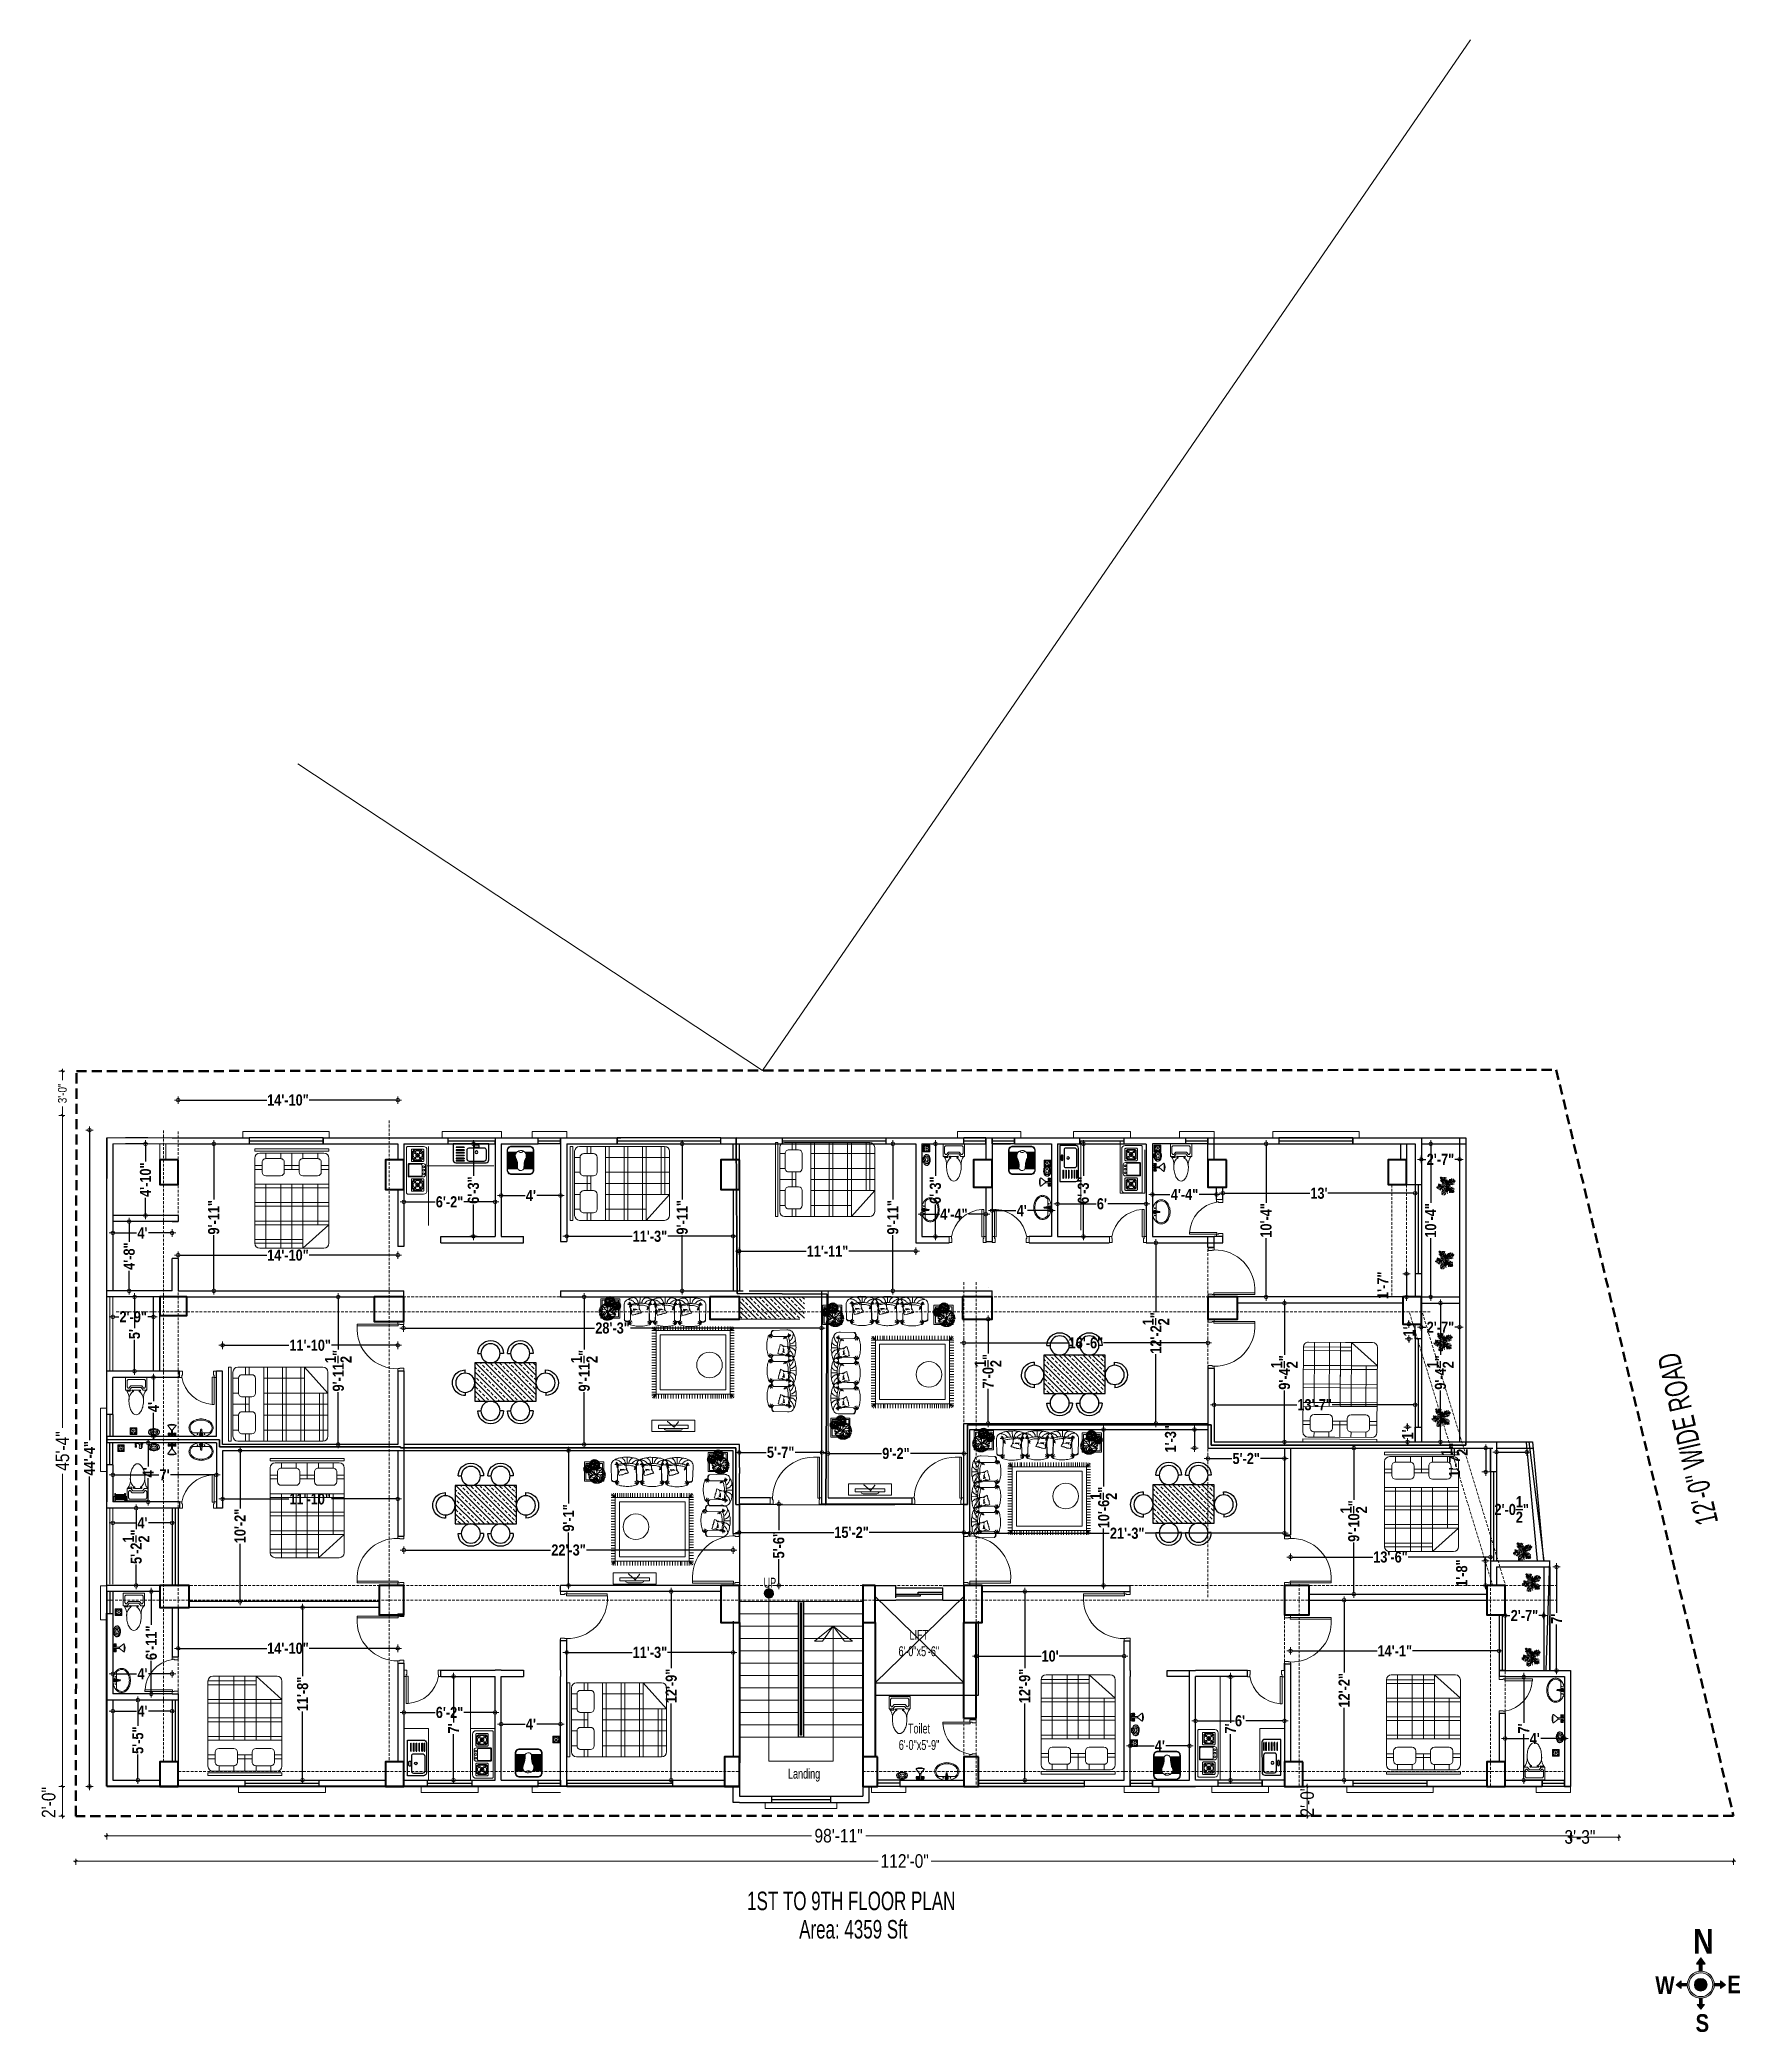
# Model space of a CAD drawing. Header units: inches. Extents: x 64086 to 138972, y -13497 to 16809.
# Drawn here: x 96676 to 98054, y -11045 to -9429 of the extents above; entities that cross this region are included whole.
import ezdxf

# ---------------------------------------------------------------- set-up
doc = ezdxf.new("R2010")
doc.units = ezdxf.units.IN
doc.header["$LTSCALE"] = 0.5
doc.header["$MEASUREMENT"] = 0
doc.header["$PDMODE"] = 2
doc.linetypes.add('DASHED', pattern=[0.75, 0.5, -0.25])
doc.layers.get('0').update_dxf_attribs({"lineweight": 13})
for name, color, linetype, lineweight in [('A-LINE', 252, 'Continuous', 15), ('A-TAXT', 250, 'Continuous', 25), ('A-TOIL', 6, 'Continuous', 15), ('AREA-F', 20, 'DASHED', 18), ('BEAM 2', 87, 'Continuous', 15), ('Boundary', 6, 'DASHED', 50), ('Center Line', 252, 'Continuous', 5), ('Column', 1, 'Continuous', 40), ('DIM', 5, 'Continuous', 13), ('DIMENSION', 250, 'Continuous', 13), ('DOOR', 30, 'Continuous', 20), ('e-tv+tel', 5, 'Continuous', 25), ('eq1', 113, 'Continuous', 25), ('f2', 94, 'Continuous', 25), ('fixture', 24, 'Continuous', 13), ('fur', 42, 'Continuous', 15), ('FURNITUER', 45, 'Continuous', 15), ('FURNITUR', 212, 'Continuous', 9), ('hatch', 8, 'Continuous', 9), ('INDOOR PLANTER', 3, 'Continuous', 9), ('P-BASIN1', 6, 'Continuous', 15), ('P-COMMODE', 6, 'Continuous', 15), ('P-FLOOR-DRAIN', 4, 'Continuous', 15), ('P-SH', 6, 'Continuous', 15), ('P-SHOWER', 7, 'Continuous', 15), ('plant', 70, 'Continuous', 5), ('rail', 12, 'Continuous', 25), ('railing', 30, 'Continuous', 15), ('Raling', 35, 'Continuous', 20), ('SLAB', 242, 'Continuous', 50), ('stair', 230, 'Continuous', 20), ('TEXT', 7, 'Continuous', 13), ('Text-2', 7, 'Continuous', 18), ('TEXT-IN', 7, 'Continuous', 15), ('Tree', 94, 'Continuous', 0), ('TREE001', 94, 'Continuous', 9), ('WALL', 7, 'Continuous', 30), ('WALL-0', 7, 'Continuous', 18), ('Wall_20', 253, 'Continuous', 20)]:
    doc.layers.add(name, color=color, linetype=linetype, lineweight=lineweight)
doc.layers.add('Fur.', color=7, linetype='Continuous', lineweight=5, true_color=0x3765a4)
doc.layers.add('FURNITURE', color=157, linetype='Continuous')
doc.layers.add('illustr-FURNITURE', color=34, linetype='Continuous')
doc.styles.add('1', font='ARIALN.TTF')
doc.styles.get("Standard").update_dxf_attribs({"font": 'ARIALNB.TTF'})
doc.styles.add('STYLE1', font='ARIALN.TTF', dxfattribs={"width": 0.8})
doc.linetypes.add('BATTING', pattern='A,0.0001,-0.1,[134,ltypeshp.shx,S=0.1,R=0,X=-0.1,Y=0],-0.2,[134,ltypeshp.shx,S=0.1,R=180,X=0.1,Y=0],-0.1', length=0.4001)
doc.dimstyles.new('Column Dim', dxfattribs={"dimtxt": 9, "dimasz": 1.5, "dimexe": 13.25, "dimexo": 11, "dimgap": 1, "dimtad": 0, "dimdec": 1, "dimzin": 0, "dimdsep": 46, "dimlunit": 4, "dimtxsty": 'Standard', "dimblk": 'DIM', "dimcen": 0, "dimse1": 1, "dimse2": 1, "dimclrd": 5, "dimclre": 5, "dimclrt": 7, "dimadec": 0, "dimazin": 0, "dimtfac": 1, "dimtdec": 1, "dimtofl": 0, "dimtmove": 2, "dimatfit": 3, "dimldrblk": 'DIM', "dimfxl": 1, "dimtolj": 1, "dimtzin": 0, "dimarcsym": 0})
doc.dimstyles.new('DIM-1-2', dxfattribs={"dimtxt": 8, "dimasz": 1.75, "dimexe": 3, "dimexo": 2, "dimgap": 3, "dimtad": 0, "dimdec": 0, "dimzin": 3, "dimdsep": 46, "dimlunit": 4, "dimtxsty": '1', "dimblk": 'OBLIQUE', "dimcen": 1, "dimdle": 2, "dimclrd": 256, "dimclre": 256, "dimclrt": 256, "dimadec": 0, "dimazin": 0, "dimtfac": 0.75, "dimtdec": 0, "dimtmove": 1, "dimatfit": 3, "dimldrblk": 'OBLIQUE', "dimfxl": 1, "dimtolj": 1, "dimtzin": 0, "dimlwd": -1, "dimlwe": -1, "dimarcsym": 0})
pattern_1 = [(225, (19362.28457, 30685.39488), (-0.0883883476, 0.0883883476), [])]

msp = doc.modelspace()

# ---------------------------------------------------------------- texts
at = {"layer": 'A-TAXT', "color": 1, "attachment_point": 7}
for s, insert, char_height in [('{\\fSwis721 Cn BT|b1|i0|c0|p34;N}', (98016.21, -10981.01), 20.0992), ('{\\fSwis721 Cn BT|b1|i0|c0|p34;\\C256;W}', (97985.55, -11013.8), 14.4144), ('{\\fSwis721 Cn BT|b1|i0|c0|p34;\\C256;E}', (98043.98, -11013.18), 14.4144), ('{\\fSwis721 Cn BT|b1|i0|c0|p34;\\C256;S}', (98018.17, -11044.63), 14.4144)]:
    msp.add_mtext(s, dxfattribs=dict(at, insert=insert, char_height=char_height))
at = {"layer": 'Text-2', "insert": (98019.11, -10635.1), "char_height": 18, "width": 199.0659, "attachment_point": 1, "rotation": 103.02584, "style": 'STYLE1'}
msp.add_mtext("12'-0'' WIDE ROAD", dxfattribs=at)
at = {"layer": 'Text-2', "style": 'STYLE1'}
for s, insert, char_height, width, attachment_point in [('UP', (97267.55, -10684.29), 8, 13.9266, 8), ('LIFT\\P6\'-0"x5\'-6"', (97388.33, -10739.86), 8, 52.7533, 8), ('Toilet \\P6\'-0"x5\'-9"', (97388.51, -10815.86), 8, 52.7533, 8), ('Landing', (97295.33, -10841.46), 8, 71.3857, 8), ('1ST TO 9TH FLOOR PLAN', (97249.14, -10930.7), 15, 315.738, 1), ('Area: 4359 Sft', (97291.33, -10953.7), 15, 163, 1)]:
    msp.add_mtext(s, dxfattribs=dict(at, insert=insert, char_height=char_height, width=width, attachment_point=attachment_point))

# ---------------------------------------------------------------- blocks, each defined once
blk = doc.blocks.new('toilet d')
at = {"layer": 'railing'}
for p, q in [((98951.7, -21113.9), (98951.7, -21091.6)), ((98951.7, -21091.6), (98953.2, -21091.6)), ((98953.2, -21091.6), (98953.2, -21113.9)), ((98925.1, -21118.6), (98925.1, -21113.6)), ((98927, -21113.6), (98925.1, -21113.6)), ((98927, -21113.9), (98927, -21115.3)), ((98927, -21113.9), (98927, -21115.3)), ((98953.2, -21113.9), (98951.7, -21113.9)), ((98955.1, -21113.6), (98953.2, -21113.6)), ((98953.2, -21113.9), (98953.2, -21115.3)), ((98953.2, -21115.3), (98953.2, -21113.9)), ((98955.1, -21113.6), (98955.1, -21118.6)), ((98927.4, -21118.6), (98925.1, -21118.6)), ((98927, -21115.3), (98927.4, -21115.3)), ((98927.4, -21115.3), (98927.4, -21118.6)), ((98927.4, -21115.3), (98927.4, -21118.6)), ((98952.7, -21115.3), (98952.7, -21118.6)), ((98952.7, -21118.6), (98952.7, -21115.3)), ((98952.7, -21115.3), (98953.2, -21115.3)), ((98955.1, -21118.6), (98952.7, -21118.6))]:
    blk.add_line(p, q, dxfattribs=at)
blk.add_arc((98953.2, -21118.2), 26.5, 93.112, 170.7406, dxfattribs=at)
blk = doc.blocks.new('door-3')
at = {"layer": 'railing'}
for p, q in [((98873.4, -21113.9), (98873.4, -21080.7)), ((98873.4, -21080.7), (98874.8, -21080.7)), ((98874.8, -21080.7), (98874.8, -21113.9)), ((98836.8, -21118.6), (98836.8, -21113.6)), ((98838.7, -21113.6), (98836.8, -21113.6)), ((98838.7, -21113.9), (98838.7, -21115.3)), ((98838.7, -21113.9), (98838.7, -21115.3)), ((98874.8, -21113.9), (98873.4, -21113.9)), ((98876.8, -21113.6), (98874.8, -21113.6)), ((98874.8, -21113.9), (98874.8, -21115.3)), ((98874.8, -21115.3), (98874.8, -21113.9)), ((98876.8, -21113.6), (98876.8, -21118.6)), ((98839.1, -21118.6), (98836.8, -21118.6)), ((98838.7, -21115.3), (98839.1, -21115.3)), ((98839.1, -21115.3), (98839.1, -21118.6)), ((98839.1, -21115.3), (98839.1, -21118.6)), ((98874.4, -21115.3), (98874.4, -21118.6)), ((98874.4, -21118.6), (98874.4, -21115.3)), ((98874.4, -21115.3), (98874.8, -21115.3)), ((98876.8, -21118.6), (98874.4, -21118.6))]:
    blk.add_line(p, q, dxfattribs=at)
blk.add_arc((98871.1, -21113.1), 32.5, 85.9343, 181.4162, dxfattribs=at)
blk = doc.blocks.new('r432tg')
at = {"layer": 'railing'}
for p, q in [((152432.9, -26923.5), (152430.5, -26923.5)), ((152430.5, -26923.5), (152430.5, -26928.5)), ((152432.4, -26928.5), (152430.5, -26928.5)), ((152432.4, -26928.3), (152432.4, -26926.8)), ((152432.4, -26928.3), (152432.4, -26926.8)), ((152432.4, -26926.8), (152432.9, -26926.8)), ((152432.9, -26926.8), (152432.9, -26923.5)), ((152432.9, -26926.8), (152432.9, -26923.5)), ((152469.2, -26928.3), (152469.2, -26961.5)), ((152470.6, -26928.3), (152469.2, -26928.3)), ((152470.1, -26926.8), (152470.1, -26923.5)), ((152472.5, -26923.5), (152470.1, -26923.5)), ((152470.1, -26923.5), (152470.1, -26926.8)), ((152470.1, -26926.8), (152470.6, -26926.8)), ((152470.6, -26928.3), (152470.6, -26926.8)), ((152470.6, -26926.8), (152470.6, -26928.3)), ((152470.6, -26961.5), (152470.6, -26928.3)), ((152472.5, -26928.5), (152470.6, -26928.5)), ((152472.5, -26928.5), (152472.5, -26923.5)), ((152469.2, -26961.5), (152470.6, -26961.5))]:
    blk.add_line(p, q, dxfattribs=at)
blk.add_arc((152466.5, -26927.4), 34.2, 181.4428, 274.4026, dxfattribs=at)
blk = doc.blocks.new('_Oblique')
at = {"color": 0, "linetype": 'ByBlock', "lineweight": -2}
blk.add_line((-0.5, -0.5), (0.5, 0.5), dxfattribs=at)
blk = doc.blocks.new('*D552')
at = {"layer": 'Defpoints', "color": 0, "lineweight": 30, "ltscale": 3, "transparency": 16777216}
for p in [(96704.9, -10869.4), (98048.9, -10869.3), (98048.9, -10905.9)]:
    blk.add_point(p, dxfattribs=at)
at = {"layer": 'TEXT', "ltscale": 3, "transparency": 16777216}
for p, q in [((96704.9, -10904), (96704.9, -10909)), ((98048.9, -10903.9), (98048.9, -10908.9)), ((96702.9, -10906), (97355.3, -10905.9)), ((98050.9, -10905.9), (97398.4, -10905.9))]:
    blk.add_line(p, q, dxfattribs=at)
at = {"layer": 'TEXT', "ltscale": 3, "transparency": 16777216, "xscale": 1.75, "yscale": 1.75, "zscale": 1.75}
for p, rotation in [((96704.9, -10906), 180.0039345522628), ((98048.9, -10905.9), 0.003934552262808667)]:
    blk.add_blockref('_Oblique', p, dxfattribs=dict(at, rotation=rotation))
at = {"layer": 'TEXT', "ltscale": 3, "transparency": 16777216, "insert": (97376.9, -10905.9), "char_height": 11, "attachment_point": 5, "rotation": 0.0039, "style": '1'}
blk.add_mtext('\\A1;112\'-0"', dxfattribs=at)
blk = doc.blocks.new('*D553')
at = {"layer": 'Defpoints', "color": 0, "lineweight": 30, "ltscale": 3, "transparency": 16777216}
for p in [(96729.9, -10301.3), (96693.9, -10845.4), (96705.8, -10845.4)]:
    blk.add_point(p, dxfattribs=at)
at = {"layer": 'TEXT', "ltscale": 3, "transparency": 16777216}
for p, q in [((96695.9, -10301.3), (96690.9, -10301.3)), ((96693.9, -10299.3), (96693.9, -10554.7)), ((96693.9, -10847.4), (96693.9, -10592)), ((96695.9, -10845.4), (96690.9, -10845.4))]:
    blk.add_line(p, q, dxfattribs=at)
at = {"layer": 'TEXT', "ltscale": 3, "transparency": 16777216, "xscale": 1.75, "yscale": 1.75, "zscale": 1.75}
for p, rotation in [((96693.9, -10301.3), 90), ((96693.9, -10845.4), 270)]:
    blk.add_blockref('_Oblique', p, dxfattribs=dict(at, rotation=rotation))
at = {"layer": 'TEXT', "ltscale": 3, "transparency": 16777216, "insert": (96693.9, -10573.4), "char_height": 11, "attachment_point": 5, "rotation": 90, "style": '1'}
blk.add_mtext('\\A1;45\'-4"', dxfattribs=at)
blk = doc.blocks.new('*D554')
at = {"layer": 'Defpoints', "color": 0, "lineweight": 30, "ltscale": 3, "transparency": 16777216}
for p in [(96705.8, -10845.4), (96693.9, -10869.4), (96705.9, -10869.4)]:
    blk.add_point(p, dxfattribs=at)
at = {"layer": 'TEXT', "ltscale": 3, "transparency": 16777216}
for p, q in [((96695.9, -10845.4), (96690.9, -10845.4)), ((96693.9, -10843.4), (96693.9, -10871.4)), ((96695.9, -10869.4), (96690.9, -10869.4))]:
    blk.add_line(p, q, dxfattribs=at)
at = {"layer": 'TEXT', "ltscale": 3, "transparency": 16777216, "xscale": 1.75, "yscale": 1.75, "zscale": 1.75}
for p, rotation in [((96693.9, -10845.4), 90), ((96693.9, -10869.4), 270)]:
    blk.add_blockref('_Oblique', p, dxfattribs=dict(at, rotation=rotation))
at = {"layer": 'TEXT', "ltscale": 3, "transparency": 16777216, "insert": (96682.8, -10858.4), "char_height": 11, "attachment_point": 5, "rotation": 90, "style": '1'}
blk.add_mtext('\\A1;2\'-0"', dxfattribs=at)
blk = doc.blocks.new('*D555')
at = {"layer": 'Defpoints', "color": 0, "lineweight": 30, "ltscale": 3, "transparency": 16777216}
for p in [(97703.3, -10845.4), (97703.3, -10869.3), (97703.3, -10869.3)]:
    blk.add_point(p, dxfattribs=at)
at = {"layer": 'TEXT', "ltscale": 3, "transparency": 16777216}
for p, q in [((97703.3, -10843.4), (97703.3, -10871.3)), ((97703.3, -10845.4), (97706.3, -10845.4)), ((97703.3, -10869.3), (97706.3, -10869.3))]:
    blk.add_line(p, q, dxfattribs=at)
at = {"layer": 'TEXT', "ltscale": 3, "transparency": 16777216, "xscale": 1.75, "yscale": 1.75, "zscale": 1.75}
for p, rotation in [((97703.3, -10845.4), 90), ((97703.3, -10869.3), 270)]:
    blk.add_blockref('_Oblique', p, dxfattribs=dict(at, rotation=rotation))
at = {"layer": 'TEXT', "ltscale": 3, "transparency": 16777216, "insert": (97703.3, -10857.3), "char_height": 11, "attachment_point": 5, "rotation": 90, "style": '1'}
blk.add_mtext('\\A1;2\'-0"', dxfattribs=at)
blk = doc.blocks.new('*D556')
at = {"layer": 'Defpoints', "color": 0, "lineweight": 30, "ltscale": 3, "transparency": 16777216}
for p in [(96729.8, -10852.4), (97916.8, -10845.4), (97916.8, -10885.4)]:
    blk.add_point(p, dxfattribs=at)
at = {"layer": 'TEXT', "ltscale": 3, "transparency": 16777216}
for p, q in [((96727.8, -10885.4), (97301.3, -10885.4)), ((96729.8, -10883.4), (96729.8, -10888.4)), ((97918.8, -10885.4), (97345.3, -10885.4)), ((97916.8, -10883.4), (97916.8, -10888.4))]:
    blk.add_line(p, q, dxfattribs=at)
at = {"layer": 'TEXT', "ltscale": 3, "transparency": 16777216, "xscale": 1.75, "yscale": 1.75, "zscale": 1.75, "rotation": 180}
blk.add_blockref('_Oblique', (96729.8, -10885.4), dxfattribs=at)
at = {"layer": 'TEXT', "ltscale": 3, "transparency": 16777216, "xscale": 1.75, "yscale": 1.75, "zscale": 1.75}
blk.add_blockref('_Oblique', (97916.8, -10885.4), dxfattribs=at)
at = {"layer": 'TEXT', "ltscale": 3, "transparency": 16777216, "insert": (97323.3, -10885.4), "char_height": 11, "attachment_point": 5, "style": '1'}
blk.add_mtext('\\A1;98\'-11"', dxfattribs=at)
blk = doc.blocks.new('*D557')
at = {"layer": 'Defpoints', "color": 0, "lineweight": 30, "ltscale": 3, "transparency": 16777216}
for p in [(97916.8, -10845.4), (97956, -10869.3), (97916.8, -10886.4)]:
    blk.add_point(p, dxfattribs=at)
at = {"layer": 'TEXT', "ltscale": 3, "transparency": 16777216}
for p, q in [((97916.8, -10886.4), (97915.1, -10886.4)), ((97916.8, -10884.4), (97916.8, -10889.4)), ((97956, -10886.4), (97916.8, -10886.4)), ((97956, -10884.4), (97956, -10889.4)), ((97956, -10886.4), (97957.7, -10886.4))]:
    blk.add_line(p, q, dxfattribs=at)
at = {"layer": 'TEXT', "ltscale": 3, "transparency": 16777216, "xscale": 1.75, "yscale": 1.75, "zscale": 1.75}
blk.add_blockref('_Oblique', (97916.8, -10886.4), dxfattribs=at)
at = {"layer": 'TEXT', "ltscale": 3, "transparency": 16777216, "xscale": 1.75, "yscale": 1.75, "zscale": 1.75, "rotation": 180}
blk.add_blockref('_Oblique', (97956, -10886.4), dxfattribs=at)
at = {"layer": 'TEXT', "ltscale": 3, "transparency": 16777216, "insert": (97924.4, -10886.4), "char_height": 11, "attachment_point": 5, "style": '1'}
blk.add_mtext('\\A1;3\'-3"', dxfattribs=at)
blk = doc.blocks.new('*D558')
at = {"layer": 'Defpoints', "color": 0, "lineweight": 30, "ltscale": 3, "transparency": 16777216}
for p in [(96706.3, -10265.4), (96693.9, -10301.3), (96729.9, -10301.3)]:
    blk.add_point(p, dxfattribs=at)
at = {"layer": 'TEXT-IN', "ltscale": 3, "transparency": 16777216}
for p, q in [((96695.9, -10265.4), (96690.9, -10265.4)), ((96693.9, -10263.4), (96693.9, -10272.7)), ((96695.9, -10301.3), (96690.9, -10301.3)), ((96693.9, -10303.3), (96693.9, -10294))]:
    blk.add_line(p, q, dxfattribs=at)
at = {"layer": 'TEXT-IN', "ltscale": 3, "transparency": 16777216, "xscale": 1.75, "yscale": 1.75, "zscale": 1.75}
for p, rotation in [((96693.9, -10265.4), 90), ((96693.9, -10301.3), 270)]:
    blk.add_blockref('_Oblique', p, dxfattribs=dict(at, rotation=rotation))
at = {"layer": 'TEXT-IN', "ltscale": 3, "transparency": 16777216, "insert": (96693.9, -10283.4), "char_height": 7, "attachment_point": 5, "rotation": 90, "style": '1'}
blk.add_mtext('\\A1;3\'-0"', dxfattribs=at)
blk = doc.blocks.new('A$C3B0820DD')
at = {"layer": 'A-TOIL'}
for p, q in [((0, 26.5), (0, 17.6)), ((0, 26.5), (15.1, 26.5)), ((0, 17.6), (2.7, 17.6)), ((1, 24.3), (1.7, 25.1)), ((1, 24.3), (1, 19.9)), ((1.7, 19), (1, 19.9)), ((1.4, 17.6), (1.4, 16.8)), ((1.4, 16.8), (3.1, 16.8)), ((1.7, 25.1), (13.4, 25.1)), ((1.7, 19), (2.3, 19)), ((3.7, 20.7), (2.3, 19)), ((4.1, 19.4), (2.7, 17.6)), ((3.1, 17.6), (2.7, 17.6)), ((3.7, 20.7), (11.4, 20.7)), ((4.1, 19.4), (11, 19.4)), ((5.5, 17.6), (5.5, 16.7)), ((9.6, 17.6), (5.5, 17.6)), ((9.6, 17.6), (9.6, 16.7)), ((11, 19.4), (12.4, 17.6)), ((11.4, 20.7), (12.8, 19)), ((15.1, 17.6), (12.4, 17.6)), ((13.4, 19), (12.8, 19)), ((13.4, 25.1), (14.1, 24.3)), ((14.1, 19.9), (13.4, 19)), ((14.1, 24.3), (14.1, 19.9)), ((15.1, 26.5), (15.1, 17.6))]:
    blk.add_line(p, q, dxfattribs=at)
for centre, major_axis, start_param, end_param in [((-3.7, 11.7), (0, 7.94), 4.576272, 5.566047), ((7.5, 10.6), (0, 6.62), 0.411517, 1.570796), ((3.1, 17.2), (0, 0.441), 3.141593, 6.283185), ((4.8, 17.2), (0, 0.441), 4.712389, 10.995574), ((7.5, 10.6), (0, 6.62), -1.570796, -0.411517), ((10.3, 17.2), (0, 0.441), 4.712389, 10.995574), ((18.8, 11.7), (0, 7.94), 0.717138, 1.706913), ((15.5, 10.6), (0, 16.9), 1.570797, 1.824118), ((11.6, 9.3), (0, 11.7), 1.824118, 2.129396), ((9.1, 7.3), (0, 7.88), 2.129396, 2.556312), ((7.5, 4.3), (0, 4.25), 2.556313, 3.141592), ((7.5, 4.3), (0, 4.25), 3.141593, 3.726873), ((6, 7.3), (0, 7.88), 3.726874, 4.153789), ((3.5, 9.3), (0, 11.7), 4.153789, 4.459067), ((-0.4, 10.6), (0, 16.9), 4.459068, 4.712388)]:
    blk.add_ellipse(centre, major_axis=major_axis, ratio=0.777778, start_param=start_param, end_param=end_param, dxfattribs=at)
blk = doc.blocks.new('A$C02AD739B')
at = {"layer": 'fur'}
for p, q in [((0, 21.4), (0.1, 22.3)), ((0.1, 22.3), (0, 21.4)), ((0, 20.4), (0, 21.4)), ((0, 20.4), (0, 21.4)), ((0.1, 22.3), (0.3, 23.5)), ((0.1, 22.3), (0.3, 23.5)), ((0.3, 23.5), (0.8, 24.6)), ((0.3, 23.5), (0.8, 24.6)), ((0.8, 24.6), (1.4, 25.7)), ((0.8, 24.6), (1.4, 25.7)), ((1.4, 25.7), (2.2, 26.4)), ((1.4, 25.7), (2.2, 26.4)), ((2.2, 26.4), (3.7, 27.3)), ((2.2, 26.4), (3.7, 27.3)), ((3.7, 27.3), (4.5, 27.7)), ((3.7, 27.3), (4.5, 27.7)), ((3.7, 27.3), (4.4, 27.2)), ((3.7, 22.3), (4.1, 22.3)), ((4.1, 22.3), (4.5, 22.3)), ((4.4, 27.2), (5, 27.2)), ((4.5, 27.7), (5.3, 28.1)), ((4.5, 27.7), (5.3, 28.1)), ((4.5, 23.6), (5, 23.4)), ((4.5, 22.3), (5, 22.2)), ((5, 27.2), (5.6, 27.1)), ((5, 23.4), (5.5, 23.1)), ((5, 22.2), (5.4, 22.1)), ((5.2, 24.6), (5.5, 24.4)), ((5.3, 28.1), (6.1, 28.5)), ((5.3, 28.1), (6.1, 28.5)), ((5.4, 22.1), (5.8, 21.9)), ((5.5, 24.4), (5.9, 24.2)), ((5.5, 23.1), (5.9, 22.8)), ((5.6, 27.1), (6.2, 26.9)), ((5.8, 21.9), (6.2, 21.7)), ((5.9, 24.2), (6.2, 24)), ((5.9, 22.8), (6.3, 22.4)), ((6.1, 28.5), (6.9, 28.8)), ((6.1, 28.5), (6.9, 28.8)), ((6.2, 26.9), (6.9, 26.8)), ((6.2, 24), (6.4, 23.7)), ((6.2, 21.7), (6.6, 21.5)), ((6.3, 22.4), (6.6, 22)), ((6.4, 23.7), (6.7, 23.4)), ((6.7, 23.4), (6.9, 23.1)), ((6.9, 21.4), (6.8, 6)), ((6.9, 28.8), (7.7, 29)), ((6.9, 28.8), (7.7, 29)), ((6.9, 26.8), (7.4, 26.5)), ((6.9, 23.1), (7, 22.7)), ((6.9, 21.4), (7.1, 21.8)), ((7, 22.7), (7.1, 22.4)), ((7.1, 21.8), (7.3, 22.1)), ((7.3, 22.1), (7.6, 22.4)), ((7.4, 26.5), (8, 26.3)), ((7.6, 22.4), (8.4, 22.7)), ((7.7, 29), (8.6, 29.2)), ((7.7, 29), (8.6, 29.2)), ((8, 26.3), (8.6, 26)), ((8.3, 20.4), (9.4, 20.8)), ((8.4, 22.7), (9.7, 23.1)), ((8.6, 29.2), (9.5, 29.3)), ((8.6, 29.2), (9.5, 29.3)), ((8.6, 26), (9.1, 25.7)), ((9.1, 25.7), (9.6, 25.3)), ((9.4, 20.8), (10.5, 21.1)), ((9.5, 29.3), (10.3, 29.4)), ((9.5, 29.3), (10.4, 29.4)), ((9.6, 25.3), (10.1, 24.9)), ((9.7, 23.1), (11, 23.4)), ((10.1, 24.9), (10.6, 24.4)), ((10.3, 29.4), (10.3, 29.4)), ((10.3, 29.4), (10.4, 29.4)), ((10.3, 29.4), (10.4, 29.4)), ((10.3, 29.4), (10.9, 29.1)), ((10.4, 29.4), (11, 29.5)), ((10.4, 29.4), (11, 29.5)), ((10.5, 21.1), (11.6, 21.3)), ((10.6, 24.4), (11, 24)), ((10.9, 29.1), (11.4, 28.8)), ((11, 29.5), (11.8, 29.7)), ((11, 29.5), (11.8, 29.7)), ((11, 24), (11.4, 23.5)), ((11, 23.4), (11.4, 23.5)), ((11.4, 28.8), (11.9, 28.5)), ((12.4, 23.5), (11.4, 23.5)), ((11.6, 21.3), (12.8, 21.6)), ((11.8, 29.7), (12.5, 29.9)), ((11.8, 29.7), (12.5, 29.9)), ((11.9, 28.5), (12.3, 28.1)), ((12.3, 28.1), (12.8, 27.7)), ((13.4, 23.6), (12.4, 23.5)), ((12.5, 29.9), (13.2, 30)), ((12.5, 29.9), (13.2, 30)), ((12.8, 27.7), (13.1, 27.2)), ((12.8, 21.6), (14, 21.7)), ((13.1, 27.2), (13.5, 26.7)), ((13.2, 30), (14, 30)), ((13.2, 30), (14, 30)), ((14.4, 23.9), (13.4, 23.6)), ((13.5, 26.7), (13.8, 26.2)), ((13.8, 26.2), (14, 25.7)), ((14, 30), (14.7, 30)), ((14, 30), (14.7, 30)), ((14, 25.7), (14.2, 25.1)), ((14, 21.7), (15.2, 21.8)), ((14.2, 25.1), (14.3, 24.5)), ((14.3, 24.5), (14.4, 23.9)), ((14.4, 23.9), (14.3, 23.9)), ((14.3, 23.9), (14.4, 23.9)), ((14.7, 23.8), (14.3, 23.9)), ((14.3, 23.9), (14.4, 23.9)), ((14.4, 23.9), (14.4, 23.9)), ((14.7, 30), (15.5, 30)), ((14.7, 30), (15.5, 30)), ((15.1, 23.7), (14.7, 23.8)), ((15.5, 23.7), (15.1, 23.7)), ((15.2, 21.8), (16.3, 21.8)), ((15.5, 30), (16.2, 30)), ((15.5, 30), (16.2, 30)), ((15.9, 23.8), (15.5, 23.7)), ((15.9, 23.8), (16.3, 23.8)), ((16.2, 30), (16.9, 30)), ((16.9, 30), (16.2, 30)), ((16.3, 23.8), (16.2, 30)), ((16.7, 23.8), (16.3, 23.8)), ((17.3, 21.8), (16.3, 21.8)), ((16.7, 23.8), (17.1, 23.7)), ((16.9, 30), (17.7, 30.1)), ((17.7, 30.1), (16.9, 30)), ((17.1, 23.7), (17.5, 23.7)), ((17.1, 21.3), (17.4, 22.2)), ((17.3, 20.9), (17.1, 21.3)), ((17.2, 19.1), (17.3, 20.9)), ((17.4, 22.2), (17.4, 23.4)), ((17.4, 23.4), (18.6, 22.8)), ((17.5, 23.7), (17.9, 23.8)), ((17.7, 21.8), (17.5, 21)), ((17.7, 30.1), (18.4, 30.1)), ((18.4, 30.1), (17.7, 30.1)), ((17.9, 23.8), (18.3, 24)), ((18.4, 25.1), (18.2, 24.6)), ((18.2, 24.6), (18.2, 24)), ((18.2, 24), (19.2, 23.7)), ((18.3, 24), (18.2, 24)), ((18.2, 22.1), (19.1, 21.5)), ((18.4, 30.1), (19.2, 30.1)), ((19.2, 30.1), (18.4, 30.1)), ((18.5, 25.7), (18.4, 25.1)), ((18.7, 26.3), (18.5, 25.7)), ((18.6, 22.8), (19, 22.7)), ((19, 26.8), (18.7, 26.3)), ((19.4, 27.3), (19, 26.8)), ((19, 22.7), (19.9, 22.6)), ((19.2, 30.1), (19.9, 30)), ((19.9, 30), (19.2, 30.1)), ((19.2, 23.7), (20.2, 23.6)), ((19.7, 27.8), (19.4, 27.3)), ((20.1, 28.2), (19.7, 27.8)), ((19.9, 30), (20.6, 29.9)), ((20.6, 29.9), (19.9, 30)), ((19.9, 22.6), (21, 22.2)), ((20.6, 28.6), (20.1, 28.2)), ((20.2, 23.6), (21.2, 23.6)), ((20.6, 29.9), (21.4, 29.7)), ((21.4, 29.7), (20.6, 29.9)), ((21.1, 29), (20.6, 28.6)), ((21, 22.2), (22.3, 22)), ((21.6, 29.3), (21.1, 29)), ((21.6, 24.1), (21.2, 23.6)), ((21.7, 23.5), (21.2, 23.6)), ((21.4, 29.7), (22.1, 29.5)), ((22.1, 29.5), (21.4, 29.7)), ((22.1, 29.5), (21.6, 29.3)), ((22, 24.6), (21.6, 24.1)), ((23, 23.2), (21.7, 23.5)), ((22.5, 25), (22, 24.6)), ((22.1, 29.5), (23, 29.5)), ((23, 29.5), (22.1, 29.5)), ((22.1, 29.5), (22.1, 29.5)), ((22.1, 29.5), (22.1, 29.5)), ((22.1, 29.5), (22.1, 29.5)), ((22.3, 22), (23.9, 22)), ((22.9, 25.4), (22.5, 25)), ((23.4, 25.8), (22.9, 25.4)), ((23, 29.5), (23.8, 29.4)), ((23.8, 29.4), (23, 29.5)), ((24.3, 22.9), (23, 23.2)), ((24, 26.2), (23.4, 25.8)), ((23.6, 22.1), (23.6, 22.1)), ((23.8, 29.4), (24.7, 29.2)), ((24.7, 29.2), (23.8, 29.4)), ((23.9, 22), (25.1, 21.5)), ((24.5, 26.5), (24, 26.2)), ((25.1, 22.6), (24.3, 22.9)), ((25.1, 26.8), (24.5, 26.5)), ((24.7, 29.2), (25.6, 29)), ((25.6, 29), (24.7, 29.2)), ((25.7, 27), (25.1, 26.8)), ((25.4, 22.3), (25.1, 22.6)), ((25.1, 21.5), (25.4, 21)), ((25.6, 22), (25.4, 22.3)), ((25.4, 21), (25.6, 20.9)), ((25.6, 23), (25.5, 22.6)), ((25.6, 29), (26.4, 28.8)), ((26.4, 28.8), (25.6, 29)), ((25.8, 23.4), (25.6, 23)), ((25.8, 21.6), (25.6, 22)), ((25.6, 20.9), (26.6, 21.2)), ((26.3, 27.2), (25.7, 27)), ((26, 23.7), (25.8, 23.4)), ((25.8, 21.6), (25.8, 20.9)), ((26.2, 24), (26, 23.7)), ((26.4, 22.7), (26.1, 22.3)), ((26.5, 22), (26.1, 21.8)), ((26.4, 24.3), (26.2, 24)), ((26.9, 27.4), (26.3, 27.2)), ((26.4, 28.8), (27.2, 28.5)), ((27.2, 28.5), (26.4, 28.8)), ((26.8, 24.5), (26.4, 24.3)), ((26.7, 23.1), (26.4, 22.7)), ((26.9, 22.2), (26.5, 22)), ((26.6, 21.2), (27, 20.9)), ((27, 20.9), (26.6, 19.7)), ((27.2, 23.5), (26.7, 23.1)), ((27.1, 24.7), (26.8, 24.5)), ((27.5, 27.5), (26.9, 27.4)), ((27.3, 22.4), (26.9, 22.2)), ((27.4, 24.9), (27.1, 24.7)), ((27.2, 28.5), (28.1, 28.1)), ((28.1, 28.1), (27.2, 28.5)), ((27.7, 23.7), (27.2, 23.5)), ((27.7, 22.5), (27.3, 22.4)), ((28.2, 27.6), (27.5, 27.5)), ((28.2, 23.9), (27.7, 23.7)), ((28.1, 22.6), (27.7, 22.5)), ((28.1, 28.1), (28.8, 27.6)), ((28.8, 27.6), (28.1, 28.1)), ((28.6, 22.7), (28.1, 22.6)), ((28.8, 27.6), (28.2, 27.6)), ((29, 22.7), (28.6, 22.7)), ((28.8, 27.6), (30.3, 26.8)), ((30.3, 26.8), (28.8, 27.6)), ((30.3, 26.8), (31.1, 26.1)), ((31.1, 26.1), (30.3, 26.8)), ((31.1, 26.1), (31.8, 25.1)), ((31.8, 25.1), (31.1, 26.1)), ((31.8, 25.1), (32.3, 24)), ((32.3, 24), (31.8, 25.1)), ((32.3, 24), (32.6, 22.8)), ((32.6, 22.8), (32.3, 24)), ((32.7, 20.9), (32.5, 6.4)), ((32.7, 20.9), (32.5, 6.4)), ((32.6, 22.8), (32.7, 21.9)), ((32.6, 22.8), (32.7, 21.9)), ((32.7, 21.9), (32.7, 20.9)), ((32.7, 20.9), (32.7, 21.9)), ((0.6, 5.9), (0, 20.4)), ((0, 20.4), (0.6, 5.9)), ((0.9, 6), (0.6, 6.4)), ((0.9, 5.5), (0.6, 5.9)), ((0.9, 5.5), (0.6, 5.9)), ((1.2, 5.7), (0.9, 6)), ((1.3, 5.2), (0.9, 5.5)), ((1.3, 5.2), (0.9, 5.5)), ((1.6, 5.4), (1.2, 5.7)), ((1.7, 4.9), (1.3, 5.2)), ((1.7, 4.9), (1.3, 5.2)), ((2.1, 5.2), (1.6, 5.4)), ((2.2, 4.7), (1.7, 4.9)), ((2.2, 4.7), (1.7, 4.9)), ((2.5, 5), (2.1, 5.2)), ((2.7, 4.5), (2.2, 4.7)), ((2.7, 4.5), (2.2, 4.7)), ((3, 4.9), (2.5, 5)), ((3.2, 4.5), (2.7, 4.5)), ((3.2, 4.5), (2.7, 4.5)), ((3.4, 4.9), (3, 4.9)), ((3.7, 4.5), (3.2, 4.5)), ((3.7, 4.5), (3.2, 4.5)), ((3.9, 4.9), (3.4, 4.9)), ((4.2, 4.5), (3.7, 4.5)), ((4.2, 4.5), (3.7, 4.5)), ((4.4, 4.9), (3.9, 4.9)), ((4.7, 4.6), (4.2, 4.5)), ((4.7, 4.6), (4.2, 4.5)), ((4.9, 5.1), (4.4, 4.9)), ((5.2, 4.8), (4.7, 4.6)), ((4.7, 4.2), (4.7, 4.6)), ((4.7, 4.2), (4.7, 4.6)), ((4.8, 3.7), (4.7, 4.2)), ((4.8, 3.7), (4.7, 4.2)), ((5, 3.3), (4.8, 3.7)), ((5, 3.3), (4.8, 3.7)), ((5.4, 5.3), (4.9, 5.1)), ((5.1, 2.9), (5, 3.3)), ((5.1, 2.9), (5, 3.3)), ((5.4, 2.6), (5.1, 2.9)), ((5.4, 2.6), (5.1, 2.9)), ((5.7, 5), (5.2, 4.8)), ((5.8, 5.5), (5.4, 5.3)), ((5.6, 2.2), (5.4, 2.6)), ((5.6, 2.2), (5.4, 2.6)), ((5.6, 3.4), (6.5, 4.8)), ((6, 1.9), (5.6, 2.2)), ((6, 1.9), (5.6, 2.2)), ((6.1, 5.3), (5.7, 5)), ((6.2, 5.8), (5.8, 5.5)), ((6, 2.7), (8.3, 5.3)), ((6.3, 1.7), (6, 1.9)), ((6.3, 1.7), (6, 1.9)), ((6.4, 5.6), (6.1, 5.3)), ((6.5, 6.1), (6.2, 5.8)), ((6.7, 1.5), (6.3, 1.7)), ((6.7, 1.5), (6.3, 1.7)), ((6.8, 6), (6.4, 5.6)), ((6.8, 6.5), (6.5, 6.1)), ((8.7, 3.4), (6.5, 2.3)), ((7.2, 1.4), (6.7, 1.5)), ((7.2, 1.4), (6.7, 1.5)), ((7.2, 19.9), (8.3, 20.4)), ((7.2, 19.7), (8.1, 17.3)), ((8.6, 0.9), (7.2, 1.4)), ((8.6, 0.9), (7.2, 1.4)), ((7.7, 19.8), (8.9, 18.7)), ((7.9, 19), (9.2, 17)), ((10.1, 0.6), (8.6, 0.9)), ((10.1, 0.6), (8.6, 0.9)), ((11.5, 0.3), (10.1, 0.6)), ((11.5, 0.3), (10.1, 0.6)), ((13, 0.1), (11.5, 0.3)), ((13, 0.1), (11.5, 0.3)), ((14.5, 0), (13, 0.1)), ((14.5, 0), (13, 0.1)), ((16, 0), (14.5, 0)), ((16, 0), (14.5, 0)), ((15.4, 15), (14.9, 13.9)), ((14.9, 13.9), (15.7, 13.7)), ((14.9, 13.9), (14.9, 13.9)), ((15.7, 15.5), (15.4, 15)), ((15.9, 15.9), (15.7, 15.5)), ((15.7, 13.7), (16.3, 13.5)), ((16.3, 16.5), (15.9, 15.9)), ((16.6, 0), (16, 0)), ((16, 0), (16.6, 0)), ((16.3, 16.5), (16.6, 17.2)), ((17.4, 17.1), (16.3, 16.5)), ((16.3, 13.5), (16.6, 13.6)), ((16.6, 17.2), (16.7, 18.1)), ((16.6, 17.2), (17, 17.4)), ((16.6, 13.6), (17.1, 13.4)), ((17.3, 0), (16.6, 0)), ((17.3, 0), (16.6, 0)), ((16.7, 18.1), (16.9, 18.3)), ((16.9, 18.3), (17.2, 19.1)), ((17, 18.5), (17.1, 18.6)), ((17, 17.4), (17.5, 17.8)), ((17.1, 13.4), (17.5, 13.5)), ((18.8, 0.1), (17.3, 0)), ((17.3, 0), (18.8, 0.1)), ((17.6, 17.4), (17.4, 17.1)), ((17.5, 13.5), (18, 13.2)), ((18, 13.2), (18.3, 13.2)), ((18.3, 13.2), (18.7, 12.8)), ((18.7, 12.8), (19.7, 12.8)), ((19.7, 17.3), (18.8, 16.9)), ((20.3, 0.2), (18.8, 0.1)), ((18.8, 0.1), (20.3, 0.2)), ((20.2, 17.7), (19.7, 17.3)), ((19.7, 17.3), (20.8, 16.9)), ((19.7, 12.8), (19.7, 12.8)), ((19.7, 12.8), (20.4, 12.4)), ((21.4, 17.6), (20.2, 17.7)), ((21.8, 0.5), (20.3, 0.2)), ((20.3, 0.2), (21.8, 0.5)), ((20.4, 12.4), (20.6, 12.4)), ((20.6, 12.4), (20.9, 12.1)), ((20.8, 16.9), (21.7, 17.1)), ((20.9, 12.1), (21.8, 12.1)), ((23.5, 17.9), (21.4, 17.6)), ((21.7, 17.1), (22.7, 16.9)), ((21.8, 12.1), (22.7, 11.9)), ((23.2, 0.8), (21.8, 0.5)), ((21.8, 0.5), (23.2, 0.8)), ((23.1, 16.5), (22.3, 16.1)), ((23.3, 16.9), (22.4, 17.2)), ((22.7, 16.9), (23, 16.8)), ((22.7, 11.9), (22.9, 11.9)), ((22.9, 11.9), (24.5, 11.4)), ((24.7, 1.2), (23.2, 0.8)), ((23.2, 0.8), (24.7, 1.2)), ((24.5, 15.3), (24.3, 15.9)), ((24.6, 14.7), (24.5, 15.3)), ((24.5, 11.4), (24.7, 12.1)), ((24.5, 3.6), (26.8, 2.6)), ((24.9, 14.2), (24.6, 14.7)), ((25.9, 20.3), (24.7, 20)), ((24.9, 16.3), (24.7, 16.6)), ((24.7, 12.3), (25.1, 13.3)), ((24.7, 12.1), (24.7, 12.3)), ((26.1, 1.6), (24.7, 1.2)), ((24.7, 1.2), (26.1, 1.6)), ((24.9, 15.7), (24.9, 16.3)), ((25.4, 16.2), (24.9, 15.7)), ((24.9, 14.9), (24.9, 15.7)), ((24.9, 14.2), (24.9, 14.9)), ((25.1, 13.3), (24.9, 14.2)), ((27.3, 3), (24.9, 5.5)), ((25.9, 18.7), (25.3, 17.6)), ((25.3, 17.6), (25.5, 16.7)), ((25.5, 16.7), (25.4, 16.2)), ((26.5, 20.5), (25.9, 19.1)), ((26.6, 19.7), (25.9, 18.7)), ((25.9, 18.7), (26.3, 6.3)), ((26.6, 1.8), (26.1, 1.6)), ((26.1, 1.6), (26.6, 1.8)), ((26.3, 6.8), (26.7, 6.4)), ((26.3, 6.3), (26.7, 5.9)), ((26.9, 2), (26.6, 1.8)), ((26.6, 1.8), (26.9, 2)), ((26.7, 6.4), (27, 6.1)), ((26.7, 5.9), (27.1, 5.6)), ((27.6, 3.7), (26.7, 5.1)), ((27.3, 2.2), (26.9, 2)), ((26.9, 2), (27.3, 2.2)), ((27, 6.1), (27.4, 5.8)), ((27.1, 5.6), (27.5, 5.3)), ((27.6, 2.6), (27.3, 2.2)), ((27.3, 2.2), (27.6, 2.6)), ((27.4, 5.8), (27.8, 5.6)), ((27.5, 5.3), (28, 5.1)), ((27.9, 2.9), (27.6, 2.6)), ((27.6, 2.6), (27.9, 2.9)), ((27.8, 5.6), (28.3, 5.4)), ((28.1, 3.2), (27.9, 2.9)), ((27.9, 2.9), (28.1, 3.2)), ((28, 5.1), (28.5, 5)), ((28.3, 3.7), (28.1, 3.2)), ((28.1, 3.2), (28.3, 3.7)), ((28.3, 5.4), (28.7, 5.3)), ((28.4, 4.1), (28.3, 3.7)), ((28.3, 3.7), (28.4, 4.1)), ((28.5, 4.5), (28.4, 4.1)), ((28.4, 4.1), (28.5, 4.5)), ((28.5, 4.5), (28.5, 5)), ((28.5, 5), (29, 4.9)), ((29, 4.9), (28.5, 4.9)), ((28.5, 4.9), (28.5, 4.5)), ((28.7, 5.3), (29.2, 5.2)), ((29.5, 4.8), (29, 4.9)), ((29, 4.9), (29.5, 4.8)), ((29.2, 5.2), (29.7, 5.3)), ((30, 4.9), (29.5, 4.8)), ((29.5, 4.8), (30, 4.9)), ((29.7, 5.3), (30.2, 5.3)), ((30.5, 4.9), (30, 4.9)), ((30, 4.9), (30.5, 4.9)), ((30.2, 5.3), (30.6, 5.4)), ((31, 5.1), (30.5, 4.9)), ((30.5, 4.9), (31, 5.1)), ((30.6, 5.4), (31.1, 5.6)), ((31.4, 5.4), (31, 5.1)), ((31, 5.1), (31.4, 5.4)), ((31.1, 5.6), (31.5, 5.9)), ((31.9, 5.6), (31.4, 5.4)), ((31.4, 5.4), (31.9, 5.6)), ((31.5, 5.9), (31.9, 6.1)), ((31.9, 6.1), (32.3, 6.5)), ((32.2, 6), (31.9, 5.6)), ((31.9, 5.6), (32.2, 6)), ((32.5, 6.4), (32.2, 6)), ((32.2, 6), (32.5, 6.4)), ((32.3, 6.5), (32.5, 6.9))]:
    blk.add_line(p, q, dxfattribs=at)
blk = doc.blocks.new('A$C385E12BF')
at = {"layer": 'FURNITUER', "xscale": -0.7874014901910519, "yscale": 0.7874014902045019, "zscale": 0.7874014901677212, "rotation": 180.3659748531272}
for p in [(-55.7, 23.9), (-35.5, 23.7), (-15, 23.6)]:
    blk.add_blockref('A$C02AD739B', p, dxfattribs=at)
blk = doc.blocks.new('Tree')
at = {"layer": 'TREE001'}
for p, q in [((-12114.6, -9134.4), (-12118.2, -9133.7)), ((-12112.4, -9136.4), (-12117.5, -9131.8)), ((-12117.3, -9131.3), (-12108.1, -9133.5)), ((-12112.9, -9132.3), (-12115.8, -9129)), ((-12115.4, -9145.7), (-12094.7, -9128.3)), ((-12108.1, -9131), (-12114.9, -9127.8)), ((-12096.3, -9147.4), (-12113.7, -9126.7)), ((-12104.8, -9134.1), (-12113.2, -9126.3)), ((-12105.7, -9129.8), (-12111.9, -9125.4)), ((-12104.5, -9131.1), (-12110.3, -9124.6)), ((-12107.5, -9125.6), (-12109.2, -9124.2)), ((-12107.4, -9127.8), (-12107.6, -9123.8)), ((-12104.2, -9127.1), (-12106.5, -9123.6)), ((-12103.9, -9123.7), (-12106.2, -9150.4)), ((-12105.4, -9125.1), (-12105.1, -9123.6)), ((-12104.5, -9131.1), (-12099.7, -9124.7)), ((-12104.2, -9127.4), (-12101.1, -9124.2)), ((-12102, -9127.8), (-12101.8, -9123.9)), ((-12101.8, -9137.3), (-12094.3, -9128.8)), ((-12101.7, -9134.3), (-12099.5, -9124.8)), ((-12100.9, -9126.3), (-12098.9, -9125.1)), ((-12100.3, -9137.4), (-12092.9, -9131.2)), ((-12097.9, -9132.8), (-12097.8, -9125.7)), ((-12097.8, -9129.2), (-12096.4, -9126.7)), ((-12097.3, -9134.9), (-12094.2, -9129.1)), ((-12097.1, -9127.9), (-12095.3, -9127.7)), ((-12095.6, -9131.6), (-12093.2, -9130.5)), ((-12095, -9130.5), (-12093.5, -9130.1)), ((-12094.7, -9132.7), (-12092, -9133.5)), ((-12094, -9134.2), (-12092.4, -9132.3)), ((-12116.9, -9137.8), (-12118.5, -9137.8)), ((-12118.4, -9135.9), (-12091.7, -9138.2)), ((-12118.4, -9138.9), (-12114.7, -9136.2)), ((-12116.8, -9136), (-12118.3, -9134.4)), ((-12115.1, -9140.3), (-12118.1, -9140.5)), ((-12116.3, -9141.5), (-12117.9, -9141)), ((-12111.2, -9136.5), (-12117.3, -9142.6)), ((-12115.3, -9142.8), (-12117, -9143.3)), ((-12113.8, -9139), (-12116.1, -9144.7)), ((-12113.5, -9144), (-12115.9, -9145)), ((-12114.9, -9144.6), (-12115.2, -9146)), ((-12114.6, -9146.6), (-12110.3, -9136.6)), ((-12112.7, -9147.2), (-12114.1, -9147)), ((-12108.8, -9143.8), (-12113.4, -9147.7)), ((-12111.6, -9148.8), (-12112.8, -9143.6)), ((-12109.1, -9146.9), (-12112.6, -9148.2)), ((-12109.2, -9148.3), (-12110.5, -9149.4)), ((-12109.3, -9149.8), (-12108.5, -9140)), ((-12109, -9150), (-12105.7, -9144.5)), ((-12107.8, -9150.2), (-12106, -9148.3)), ((-12106.9, -9150.4), (-12107.2, -9149.6)), ((-12103.5, -9150.4), (-12105.9, -9147.4)), ((-12100.5, -9149.7), (-12105.6, -9143.6)), ((-12105, -9149.9), (-12105.5, -9150.5)), ((-12096.9, -9147.7), (-12105.4, -9140.8)), ((-12105, -9150.5), (-12104.9, -9148.8)), ((-12103.9, -9145.6), (-12098.1, -9148.6)), ((-12102, -9150.2), (-12102.8, -9147)), ((-12092.8, -9142.9), (-12102.1, -9140.5)), ((-12101.3, -9150), (-12101.7, -9148.3)), ((-12098.7, -9149), (-12101.1, -9144.3)), ((-12099.8, -9149.5), (-12100.8, -9147.3)), ((-12092.6, -9142.2), (-12099.7, -9137.5)), ((-12098.6, -9137.5), (-12091.8, -9134.3)), ((-12098.4, -9144.8), (-12094.7, -9145.8)), ((-12094.4, -9145.3), (-12097.7, -9141.6)), ((-12096.6, -9134.3), (-12091.9, -9134.1)), ((-12095.5, -9146.6), (-12096, -9145.4)), ((-12095.9, -9140), (-12091.6, -9138.8)), ((-12093.6, -9144.2), (-12095.4, -9142.2)), ((-12094.9, -9135.8), (-12091.5, -9137.1)), ((-12094.8, -9142.4), (-12093.2, -9141.9)), ((-12094.7, -9137.9), (-12091.9, -9140.2)), ((-12094.4, -9139.5), (-12092.3, -9141.5)), ((-12094.2, -9143.5), (-12093.2, -9143.4)), ((-12093.6, -9135.2), (-12091.6, -9136)), ((-12093.1, -9140.7), (-12092.1, -9140.7)), ((-12092.7, -9139.6), (-12091.8, -9139.7))]:
    blk.add_line(p, q, dxfattribs=at)
blk = doc.blocks.new('INDOOR PLANT 1')
at = {"layer": 'INDOOR PLANTER', "color": 72}
for p, q in [((31474.4, 4830.1), (31472.3, 4831.1)), ((31478.1, 4825), (31472.7, 4831.4)), ((31475.5, 4829.1), (31472.9, 4831.5)), ((31475.2, 4830.4), (31473.3, 4831.8)), ((31475.6, 4830), (31473.8, 4832.1)), ((31474.6, 4831.8), (31474.1, 4832.2)), ((31474.7, 4831.1), (31474.6, 4832.3)), ((31475.7, 4831.3), (31475, 4832.4)), ((31475.8, 4832.4), (31475.1, 4824)), ((31475.2, 4833.7), (31481.9, 4833.1)), ((31475.2, 4833), (31476.2, 4833.6)), ((31475.6, 4833.2), (31475.2, 4833.2)), ((31476.2, 4834.1), (31475.3, 4834.3)), ((31475.6, 4833.7), (31475.3, 4834.1)), ((31476, 4832.6), (31475.3, 4832.6)), ((31475.3, 4831.9), (31475.4, 4832.4)), ((31475.8, 4832.3), (31475.4, 4832.4)), ((31475.5, 4834.9), (31477.8, 4834.3)), ((31476.7, 4833.6), (31475.5, 4834.7)), ((31477, 4833.6), (31475.5, 4832)), ((31475.6, 4830), (31477.1, 4832)), ((31476, 4832), (31475.6, 4831.9)), ((31475.7, 4831.2), (31476.7, 4832.2)), ((31476.4, 4832.9), (31475.8, 4831.5)), ((31476.6, 4834.6), (31475.9, 4835.5)), ((31476.5, 4831.7), (31475.9, 4831.4)), ((31476, 4831.3), (31481.2, 4835.6)), ((31476.1, 4831.5), (31476, 4831.2)), ((31477.8, 4834.9), (31476.1, 4835.7)), ((31476.2, 4831), (31477.3, 4833.5)), ((31480.7, 4830.8), (31476.4, 4836)), ((31476.4, 4831.1), (31476.4, 4832.3)), ((31476.4, 4829.1), (31477.2, 4832)), ((31478.6, 4834.2), (31476.5, 4836.1)), ((31477.6, 4831.7), (31476.5, 4830.8)), ((31476.9, 4830.5), (31476.6, 4831.8)), ((31476.7, 4831.6), (31477.3, 4831.9)), ((31478.4, 4835.2), (31476.9, 4836.3)), ((31478.7, 4834.9), (31477.2, 4836.5)), ((31478, 4836.3), (31477.5, 4836.6)), ((31477.5, 4830.2), (31477.7, 4832.7)), ((31477.6, 4830.2), (31478.4, 4831.6)), ((31477.7, 4829.5), (31477.7, 4831.7)), ((31477.7, 4830.6), (31478.1, 4831.4)), ((31478, 4835.7), (31477.9, 4836.7)), ((31477.9, 4831.1), (31478.5, 4831.1)), ((31478.8, 4835.9), (31478.2, 4836.8)), ((31478.9, 4836.8), (31478.3, 4830.1)), ((31479.7, 4830.3), (31478.4, 4831.8)), ((31478.5, 4836.4), (31478.5, 4836.8)), ((31480.6, 4830.8), (31478.5, 4832.5)), ((31478.7, 4834.9), (31479.9, 4836.5)), ((31478.8, 4835.8), (31479.6, 4836.6)), ((31478.9, 4831.3), (31480.3, 4830.5)), ((31479.3, 4835.7), (31479.4, 4836.7)), ((31481.6, 4832), (31479.3, 4832.6)), ((31479.4, 4834.1), (31480, 4836.5)), ((31479.4, 4833.4), (31481.2, 4835.5)), ((31479.6, 4836.1), (31480.1, 4836.4)), ((31480.2, 4830.4), (31479.6, 4831.6)), ((31479.8, 4833.3), (31481.6, 4834.9)), ((31481.7, 4832.1), (31479.9, 4833.3)), ((31480.2, 4833.3), (31481.9, 4834.1)), ((31480.2, 4831.5), (31481.1, 4831.2)), ((31480.4, 4834.5), (31480.4, 4836.3)), ((31480.4, 4835.4), (31480.7, 4836)), ((31481.2, 4831.4), (31480.4, 4832.3)), ((31480.5, 4834), (31481.3, 4835.4)), ((31480.6, 4835.7), (31481, 4835.8)), ((31480.7, 4834.1), (31481.9, 4834.2)), ((31480.8, 4832.7), (31481.9, 4833)), ((31480.9, 4831), (31480.8, 4831.3)), ((31480.9, 4834.8), (31481.5, 4835.1)), ((31481.4, 4831.6), (31481, 4832.1)), ((31481.1, 4835.1), (31481.5, 4835.2)), ((31481.1, 4834.5), (31481.8, 4834.3)), ((31481.1, 4833.7), (31482, 4833.4)), ((31481.1, 4833.2), (31481.9, 4832.6)), ((31481.1, 4832.1), (31481.5, 4832.2)), ((31481.2, 4832.8), (31481.8, 4832.3)), ((31481.3, 4834.2), (31481.7, 4834.6)), ((31481.3, 4831.8), (31481.5, 4831.8)), ((31481.4, 4833.9), (31481.9, 4833.7)), ((31481.6, 4832.5), (31481.8, 4832.5)), ((31481.7, 4832.8), (31481.9, 4832.8)), ((31471.2, 4828.6), (31479.6, 4827.8)), ((31471.2, 4827.6), (31472.4, 4828.4)), ((31471.7, 4827.9), (31471.2, 4827.9)), ((31472.4, 4829), (31471.3, 4829.2)), ((31471.7, 4828.5), (31471.3, 4829)), ((31472.3, 4827.2), (31471.3, 4827.1)), ((31471.9, 4826.8), (31471.4, 4826.9)), ((31473.1, 4828.4), (31471.5, 4829.8)), ((31471.6, 4830), (31474.5, 4829.3)), ((31473.5, 4828.4), (31471.6, 4826.5)), ((31472.2, 4826.4), (31471.7, 4826.2)), ((31473, 4829.7), (31472, 4830.7)), ((31472.7, 4827.6), (31472, 4825.8)), ((31472.8, 4826), (31472, 4825.7)), ((31472.2, 4825.5), (31478.7, 4830.9)), ((31472.3, 4825.8), (31472.3, 4825.4)), ((31472.4, 4825.2), (31473.8, 4828.3)), ((31473, 4825), (31472.6, 4825.1)), ((31474.2, 4826.1), (31472.8, 4824.9)), ((31473.4, 4824.5), (31473, 4826.2)), ((31474.1, 4825.1), (31473.1, 4824.7)), ((31474.1, 4824.7), (31473.7, 4824.3)), ((31474.1, 4824.2), (31474.3, 4827.3)), ((31474.2, 4824.1), (31475.2, 4825.9)), ((31474.6, 4824.1), (31475.1, 4824.7)), ((31474.8, 4824), (31474.7, 4824.3)), ((31475.9, 4824), (31475.1, 4824.9)), ((31476.8, 4824.2), (31475.2, 4826.1)), ((31478, 4824.8), (31475.3, 4827)), ((31475.4, 4824.2), (31475.3, 4824)), ((31475.4, 4824), (31475.5, 4824.5)), ((31475.8, 4825.5), (31477.6, 4824.6)), ((31476.3, 4824.1), (31476.1, 4825.1)), ((31476.7, 4830.9), (31476.3, 4830.9)), ((31479.2, 4826.4), (31476.3, 4827.1)), ((31476.4, 4828.1), (31478.8, 4830.8)), ((31476.6, 4824.1), (31476.4, 4824.7)), ((31477.4, 4824.4), (31476.6, 4825.9)), ((31477.6, 4831), (31476.7, 4830.6)), ((31477, 4824.3), (31476.8, 4825)), ((31476.9, 4828.1), (31479.2, 4830)), ((31479.3, 4826.6), (31477.1, 4828)), ((31477.5, 4830.6), (31477.2, 4830.3)), ((31477.4, 4828), (31479.6, 4829)), ((31477.5, 4825.8), (31478.6, 4825.5)), ((31478.7, 4825.6), (31477.7, 4826.7)), ((31477.8, 4828.9), (31478.8, 4830.7)), ((31477.9, 4830.1), (31478.3, 4830.6)), ((31478.1, 4830.1), (31478, 4830.3)), ((31478, 4829), (31479.5, 4829.1)), ((31478.4, 4825.2), (31478.2, 4825.6)), ((31479, 4830.1), (31478.3, 4830.8)), ((31478.3, 4827.3), (31479.6, 4827.6)), ((31478.4, 4829.9), (31479.1, 4830.2)), ((31478.6, 4830.2), (31478.4, 4830.1)), ((31479, 4825.9), (31478.4, 4826.6)), ((31478.6, 4830.1), (31478.6, 4830.5)), ((31478.6, 4830.2), (31479, 4830.3)), ((31478.6, 4829.5), (31479.5, 4829.3)), ((31478.6, 4828.6), (31479.6, 4828.2)), ((31478.6, 4827.9), (31479.5, 4827.2)), ((31478.6, 4826.5), (31479.1, 4826.7)), ((31478.7, 4827.4), (31479.4, 4826.8)), ((31478.8, 4829.1), (31479.3, 4829.7)), ((31478.8, 4826.2), (31479.1, 4826.2)), ((31479, 4828.8), (31479.6, 4828.5)), ((31479.3, 4830.1), (31479.1, 4830.9)), ((31479.1, 4827), (31479.5, 4827)), ((31479.3, 4827.4), (31479.5, 4827.4)), ((31479.5, 4830.2), (31479.4, 4830.6)), ((31479.9, 4830.3), (31479.6, 4830.9))]:
    blk.add_line(p, q, dxfattribs=at)
at = {"layer": 'INDOOR PLANTER', "color": 252}
for p, q in [((31473.2, 4836), (31473.2, 4821)), ((31488.2, 4836), (31473.2, 4836)), ((31474.3, 4834.9), (31474.3, 4822)), ((31487.2, 4834.9), (31474.3, 4834.9)), ((31487.2, 4834.9), (31487.2, 4822)), ((31488.2, 4836), (31488.2, 4821)), ((31488.2, 4821), (31473.2, 4821)), ((31487.2, 4822), (31474.3, 4822))]:
    blk.add_line(p, q, dxfattribs=at)
at = {"layer": 'INDOOR PLANTER', "xscale": 0.5, "yscale": 0.5, "zscale": 0.5}
blk.add_blockref('Tree', (37535.8, 9394.8), dxfattribs=at)
blk = doc.blocks.new('A$C63D11CB1')
at = {"layer": 'FURNITUR', "linetype": 'Continuous', "ltscale": 60}
for p, q in [((2.5, 35.4), (0, 35.4)), ((2.5, 35.4), (0.2, 36.5)), ((2.5, 35.4), (0.4, 37.5)), ((2.5, 35.4), (1.3, 37.9)), ((2.5, 35.4), (2.5, 37.9)), ((39.4, 35.4), (2.5, 35.4)), ((2.5, 35.4), (2.5, -7.6)), ((4, 35.4), (4, 37.9)), ((5.7, 35.4), (5.7, 37.9)), ((7.2, 35.4), (7.2, 37.9)), ((8.8, 35.4), (8.8, 37.9)), ((10.3, 35.4), (10.3, 37.9)), ((11.9, 35.4), (11.9, 37.9)), ((13.4, 35.4), (13.4, 37.9)), ((14.9, 35.4), (14.9, 37.9)), ((16.5, 35.4), (16.5, 37.9)), ((18, 35.4), (18, 37.9)), ((19.6, 35.4), (19.6, 37.9)), ((21.1, 35.4), (21.1, 37.9)), ((22.7, 35.4), (22.7, 37.9)), ((24.2, 35.4), (24.2, 37.9)), ((25.8, 35.4), (25.8, 37.9)), ((27.3, 35.4), (27.3, 37.9)), ((28.9, 35.4), (28.9, 37.9)), ((30.4, 35.4), (30.4, 37.9)), ((32, 35.4), (32, 37.9)), ((33.5, 35.4), (33.5, 37.9)), ((35.1, 35.4), (35.1, 37.9)), ((36.6, 35.4), (36.6, 37.9)), ((38.2, 35.4), (38.2, 37.9)), ((39.4, 35.4), (39.4, 37.9)), ((39.4, 35.4), (40.4, 37.8)), ((39.4, 35.4), (41.5, 37.5)), ((39.4, 35.4), (41.9, 36.6)), ((39.4, -7.5), (39.4, 35.4)), ((39.4, 35.4), (41.9, 35.4)), ((2.5, 34.2), (0, 34.2)), ((2.5, 32.7), (0, 32.7)), ((2.5, 31.1), (0, 31.1)), ((2.5, 30.3), (0, 30.3)), ((2.5, 28.8), (0, 28.8)), ((2.5, 27.2), (0, 27.2)), ((2.5, 25.7), (0, 25.7)), ((2.5, 24.1), (0, 24.1)), ((36.9, 33), (4.9, 33)), ((4.9, 33), (4.9, -5.1)), ((36.9, -5.1), (36.9, 33)), ((39.4, 33.9), (41.9, 33.9)), ((39.4, 32.3), (41.9, 32.3)), ((39.4, 30.8), (41.9, 30.8)), ((39.4, 30), (41.9, 30)), ((39.4, 28.5), (41.9, 28.5)), ((39.4, 26.9), (41.9, 26.9)), ((39.4, 25.4), (41.9, 25.4)), ((39.4, 23.8), (41.9, 23.8)), ((2.5, 22.6), (0, 22.6)), ((2.5, 21), (0, 21)), ((2.5, 19.5), (0, 19.5)), ((2.5, 17.9), (0, 17.9)), ((2.5, 16.4), (0, 16.4)), ((2.5, 14.9), (0, 14.9)), ((2.5, 13.3), (0, 13.3)), ((2.5, 13.3), (0, 13.3)), ((2.5, 11.8), (0, 11.8)), ((2.5, 11.8), (0, 11.8)), ((39.4, 22.3), (41.9, 22.3)), ((39.4, 20.7), (41.9, 20.7)), ((39.4, 19.2), (41.9, 19.2)), ((39.4, 17.6), (41.9, 17.6)), ((39.4, 16.1), (41.9, 16.1)), ((39.4, 14.5), (41.9, 14.5)), ((39.4, 13), (41.9, 13)), ((39.4, 13), (41.9, 13)), ((2.5, 10.2), (0, 10.2)), ((2.5, 8.7), (0, 8.7)), ((2.5, 7.1), (0, 7.1)), ((2.5, 5.6), (0, 5.6)), ((2.5, 4), (0, 4)), ((2.5, 2.5), (0, 2.5)), ((2.5, 0.9), (0, 0.9)), ((39.4, 11.4), (41.9, 11.4)), ((39.4, 11.4), (41.9, 11.4)), ((39.4, 9.9), (41.9, 9.9)), ((39.4, 8.4), (41.9, 8.4)), ((39.4, 6.8), (41.9, 6.8)), ((39.4, 5.3), (41.9, 5.3)), ((39.4, 3.7), (41.9, 3.7)), ((39.4, 2.5), (41.9, 2.5)), ((39.4, 1.2), (41.9, 1.2)), ((39.4, 0), (41.9, 0)), ((2.5, -0.9), (0, -0.9)), ((2.5, -2.6), (0, -2.6)), ((2.5, -4.4), (0, -4.4)), ((2.5, -6.2), (0, -6.2)), ((2.5, -7.6), (0, -8.7)), ((2.5, -7.6), (0, -7.6)), ((2.5, -7.6), (0.5, -9.6)), ((2.5, -7.6), (1.5, -9.8)), ((2.5, -7.6), (39.4, -7.6)), ((2.5, -7.6), (2.5, -10)), ((3.7, -7.6), (3.7, -10)), ((4.9, -5.1), (36.9, -5.1)), ((5.4, -7.6), (5.4, -10)), ((6.9, -7.6), (6.9, -10)), ((8.5, -7.6), (8.5, -10)), ((10, -7.6), (10, -10)), ((11.5, -7.6), (11.5, -10)), ((13.1, -7.6), (13.1, -10)), ((14.6, -7.6), (14.6, -10)), ((16.2, -7.6), (16.2, -10)), ((17.7, -7.6), (17.7, -10)), ((19.3, -7.6), (19.3, -10)), ((20.8, -7.6), (20.8, -10)), ((22.4, -7.6), (22.4, -10)), ((23.9, -7.6), (23.9, -10)), ((25.5, -7.6), (25.5, -10)), ((27, -7.6), (27, -10)), ((28.6, -7.6), (28.6, -10)), ((30.1, -7.6), (30.1, -10)), ((31.7, -7.6), (31.7, -10)), ((33.2, -7.6), (33.2, -10)), ((34.7, -7.6), (34.7, -10)), ((36.3, -7.6), (36.3, -10)), ((37.8, -7.6), (37.8, -10)), ((39.4, -1.2), (41.9, -1.2)), ((39.4, -2.5), (41.9, -2.5)), ((39.4, -3.7), (41.9, -3.7)), ((39.4, -4.9), (41.9, -4.9)), ((39.4, -6.2), (41.9, -6.2)), ((39.4, -7.5), (41.9, -7.5)), ((39.4, -7.6), (39.4, -10)), ((39.4, -7.6), (40.6, -10)), ((39.4, -7.6), (41.5, -9.7)), ((39.4, -7.6), (41.8, -8.6))]:
    blk.add_line(p, q, dxfattribs=at)
at = {"layer": 'FURNITUR'}
blk.add_circle((22.4, 4.4), 7.43, dxfattribs=at)
blk = doc.blocks.new('lilklkl')
at = {"color": 23}
for p, q in [((19201.3, -4998.3), (19141.3, -4998.3)), ((19141.3, -4998.3), (19141.3, -5000.3)), ((19141.3, -5000.3), (19201.3, -5000.3)), ((19141.3, -5005.8), (19141.3, -5074.8)), ((19167.3, -5001.8), (19145.3, -5001.8)), ((19197.3, -5001.8), (19162.3, -5001.8)), ((19171.3, -5001.8), (19171.3, -5014.9)), ((19171.3, -5014.9), (19171.3, -5005.8)), ((19201.3, -5000.3), (19201.3, -4998.3)), ((19201.3, -5074.8), (19201.3, -5005.8)), ((19171.3, -5074.8), (19171.3, -5026.9)), ((19171.3, -5026.9), (19171.3, -5078.8)), ((19145.3, -5078.8), (19175.3, -5078.8)), ((19175.3, -5078.8), (19197.3, -5078.8))]:
    blk.add_line(p, q, dxfattribs=at)
at = {"color": 40}
for p, q in [((19162.2, -5006.2), (19150.2, -5006.2)), ((19192.2, -5006.2), (19180.2, -5006.2)), ((19147.2, -5009.2), (19147.2, -5017.1)), ((19150.2, -5020.1), (19162.2, -5020.1)), ((19165.2, -5017.1), (19165.2, -5009.2)), ((19177.2, -5009.2), (19177.2, -5017.1)), ((19180.2, -5020.1), (19192.2, -5020.1)), ((19195.2, -5017.1), (19195.2, -5009.2))]:
    blk.add_line(p, q, dxfattribs=at)
at = {"color": 33}
for p, q in [((19150.3, -5001.8), (19150.3, -5006.2)), ((19162.3, -5001.8), (19162.3, -5006.2)), ((19180.3, -5001.8), (19180.3, -5006.2)), ((19192.3, -5001.8), (19192.3, -5006.2)), ((19147.2, -5011.9), (19141.3, -5011.9)), ((19147.2, -5014.9), (19141.3, -5014.9)), ((19171.3, -5011.9), (19165.2, -5011.9)), ((19171.3, -5014.9), (19165.2, -5014.9)), ((19177.2, -5011.9), (19171.3, -5011.9)), ((19177.2, -5014.9), (19171.3, -5014.9)), ((19201.3, -5011.9), (19195.2, -5011.9)), ((19201.3, -5014.9), (19195.2, -5014.9)), ((19171.3, -5026.9), (19141.3, -5026.9)), ((19171.3, -5029.9), (19141.3, -5029.9)), ((19150.3, -5026.9), (19150.3, -5078.8)), ((19162.3, -5026.9), (19162.3, -5078.8)), ((19201.3, -5026.9), (19171.3, -5026.9)), ((19201.3, -5029.9), (19171.3, -5029.9)), ((19180.3, -5026.9), (19180.3, -5078.8)), ((19192.3, -5026.9), (19192.3, -5059.9)), ((19171.3, -5041.9), (19141.3, -5041.9)), ((19171.3, -5044.9), (19141.3, -5044.9)), ((19201.3, -5041.9), (19171.3, -5041.9)), ((19201.3, -5044.9), (19171.3, -5044.9)), ((19171.3, -5056.9), (19141.3, -5056.9)), ((19171.3, -5059.9), (19141.3, -5059.9)), ((19171.3, -5071.9), (19141.3, -5071.9)), ((19201.3, -5056.9), (19171.3, -5056.9)), ((19201.3, -5059.9), (19171.3, -5059.9)), ((19180.3, -5071.9), (19171.3, -5071.9)), ((19171.3, -5074.9), (19141.3, -5074.9)), ((19180.3, -5074.9), (19171.3, -5074.9))]:
    blk.add_line(p, q, dxfattribs=at)
at = {"color": 23}
for centre, start, end in [((19145.3, -5005.8), 90, 180), ((19197.3, -5005.8), 0, 90), ((19145.3, -5074.8), 180, 270), ((19197.3, -5074.8), 270, 0)]:
    blk.add_arc(centre, 4, start, end, dxfattribs=at)
at = {"color": 40}
for centre, start, end in [((19150.2, -5009.2), 90, 180.1414), ((19162.2, -5009.2), 359.8975, 90), ((19180.2, -5009.2), 90, 180.1414), ((19192.2, -5009.2), 359.8975, 90), ((19150.2, -5017.1), 180.1414, 270), ((19162.2, -5017.1), 270, 359.8975), ((19180.2, -5017.1), 180.1414, 270), ((19192.2, -5017.1), 270, 359.8975)]:
    blk.add_arc(centre, 3, start, end, dxfattribs=at)
at = {"layer": 'DOOR'}
for p, q in [((19201.3, -5059.9), (19180.3, -5078.8)), ((19180.3, -5078.8), (19180.3, -5059.9)), ((19180.3, -5059.9), (19201.3, -5059.9))]:
    blk.add_line(p, q, dxfattribs=at)
blk = doc.blocks.new('A$C32C23EB6')
at = {"layer": 'fur'}
blk.add_blockref('lilklkl', (-19141.3, 5078.8), dxfattribs=at)
blk = doc.blocks.new('BURNER')
at = {"layer": 'fur'}
for points in [[(-21, -15), (-21, -0.8, -0.414214), (-20.2, 0), (20.2, 0, -0.414214), (21, -0.8), (21, -15, -0.414214), (18, -18), (-18, -18, -0.414214)], [(-18.5, -14.5), (-18.5, -5, -0.414214), (-17.8, -4.2), (-8.3, -4.2, -0.414214), (-7.5, -5), (-7.5, -14.5, -0.414214), (-8.3, -15.2), (-17.8, -15.2, -0.414214)], [(-17.5, -5.9), (-17.5, -13.5), (-15.5, -11.5, -0.414214), (-14.9, -11.5), (-14.8, -11.6, -0.414214), (-14.8, -12.2), (-16.8, -14.2), (-9.2, -14.2), (-11.2, -12.2, -0.414214), (-11.2, -11.6), (-11.1, -11.5, -0.414214), (-10.5, -11.5), (-8.5, -13.5), (-8.5, -5.9), (-10.5, -8, -0.414214), (-11.1, -8), (-11.2, -7.8, -0.414214), (-11.2, -7.2), (-9.2, -5.2), (-16.8, -5.2), (-14.8, -7.2, -0.414214), (-14.8, -7.8), (-14.9, -8, -0.414214), (-15.5, -8)], [(-13.5, -8.1, -0.029973), (-13.3, -8, 0.921201), (-12.6, -8, -0.029973), (-12.4, -8.1, 0.921201), (-11.8, -8.5, -0.029973), (-11.7, -8.6, 0.921201), (-11.3, -9.2, -0.029973), (-11.3, -9.4, 0.921201), (-11.3, -10.1, -0.029973), (-11.4, -10.3, 0.921201), (-11.7, -10.9, -0.029973), (-11.9, -11.1, 0.921201), (-12.5, -11.4, -0.029973), (-12.7, -11.4, 0.921201), (-13.4, -11.4, -0.029973), (-13.6, -11.3, 0.921201), (-14.2, -11, -0.029973), (-14.3, -10.8, 0.921201), (-14.7, -10.2, -0.029973), (-14.7, -10, 0.921201), (-14.7, -9.3, -0.029973), (-14.6, -9.1, 0.921201), (-14.3, -8.5, -0.029973), (-14.1, -8.4, 0.921201)], [(-5.9, -2.1), (-5.9, -14.7, 0.414214), (-3.9, -16.7), (3.9, -16.7, 0.414214), (5.9, -14.7), (5.9, -2.1, 0.414214), (5.2, -1.4), (-5.2, -1.4, 0.414214)], [(-5.3, -2.6), (-5.3, -12.9, 0.414214), (-4.6, -13.6), (4.5, -13.6, 0.414214), (5.3, -12.9), (5.3, -2.6, 0.414214), (4.5, -1.9), (-4.6, -1.9, 0.414214)], [(7.7, -14.5), (7.7, -5, -0.414214), (8.4, -4.2), (17.9, -4.2, -0.414214), (18.7, -5), (18.7, -14.5, -0.414214), (17.9, -15.2), (8.4, -15.2, -0.414214)], [(8.7, -5.9), (8.7, -13.5), (10.7, -11.5, -0.414214), (11.3, -11.5), (11.4, -11.6, -0.414214), (11.4, -12.2), (9.4, -14.2), (17, -14.2), (14.9, -12.2, -0.414214), (14.9, -11.6), (15.1, -11.5, -0.414214), (15.6, -11.5), (17.7, -13.5), (17.7, -5.9), (15.6, -8, -0.414214), (15.1, -8), (14.9, -7.8, -0.414214), (14.9, -7.2), (17, -5.2), (9.4, -5.2), (11.4, -7.2, -0.414214), (11.4, -7.8), (11.3, -8, -0.414214), (10.7, -8)], [(12.7, -8.1, -0.029973), (12.9, -8, 0.921201), (13.6, -8, -0.029973), (13.8, -8.1, 0.921201), (14.4, -8.5, -0.029973), (14.5, -8.6, 0.921201), (14.8, -9.2, -0.029973), (14.9, -9.4, 0.921201), (14.9, -10.1, -0.029973), (14.8, -10.3, 0.921201), (14.4, -10.9, -0.029973), (14.3, -11.1, 0.921201), (13.7, -11.4, -0.029973), (13.5, -11.4, 0.921201), (12.8, -11.4, -0.029973), (12.6, -11.3, 0.921201), (12, -11, -0.029973), (11.8, -10.8, 0.921201), (11.5, -10.2, -0.029973), (11.5, -10, 0.921201), (11.5, -9.3, -0.029973), (11.5, -9.1, 0.921201), (11.9, -8.5, -0.029973), (12.1, -8.4, 0.921201)]]:
    blk.add_lwpolyline(points, format="xyb", close=True, dxfattribs=at)
for centre, radius in [((-13, -9.8), 0.597), ((-3.1, -15.1), 0.834), ((0, -15.1), 0.834), ((3.1, -15.1), 0.834), ((13.2, -9.8), 0.597)]:
    blk.add_circle(centre, radius, dxfattribs=at)
for centre, start, end in [((-13, -9.7), 142.3105, 217.6895), ((-13, -9.7), 52.3105, 127.6895), ((-13, -9.7), 232.3105, 307.6895), ((-13, -9.7), 322.3105, 37.6895), ((13.2, -9.7), 142.3105, 217.6895), ((13.2, -9.7), 52.3105, 127.6895), ((13.2, -9.7), 232.3105, 307.6895), ((13.2, -9.7), 322.3105, 37.6895)]:
    blk.add_arc(centre, 3.93, start, end, dxfattribs=at)
blk = doc.blocks.new('RFG')
at = {"layer": 'eq1'}
for p, q in [((58975.6, -1234.8), (58975.2, -1234.8)), ((58975.6, -1242.8), (58975.2, -1242.8)), ((58978, -1234.8), (58977.5, -1234.8)), ((58978, -1242.8), (58977.5, -1242.8)), ((58980.8, -1234.8), (58980.4, -1234.8)), ((58980.8, -1242.8), (58980.4, -1242.8)), ((58983.7, -1234.8), (58983.2, -1234.8)), ((58983.7, -1242.8), (58983.2, -1242.8)), ((58986.5, -1234.8), (58986, -1234.8)), ((58986.5, -1242.8), (58986, -1242.8)), ((58989.3, -1234.8), (58988.9, -1234.8)), ((58989.3, -1242.8), (58988.9, -1242.8))]:
    blk.add_line(p, q, dxfattribs=at)
for points in [[(58976.4, -1209.8), (58992.5, -1209.8), (58992.5, -1246), (58976.4, -1246, -0.414214), (58973.5, -1243.1), (58973.5, -1212.6, -0.414214)], [(58988.2, -1221.6), (58988.2, -1230.2, -0.414214), (58986.3, -1232.1), (58977.5, -1232.1, -0.414214), (58975.1, -1229.7), (58975.1, -1214.6, -0.414214), (58977.5, -1212.2), (58986.3, -1212.2, -0.414214), (58988.2, -1214.1)], [(58990.1, -1219.5), (58990.4, -1219.5, -0.414214), (58991.1, -1220.2), (58991.1, -1224, -0.414214), (58990.4, -1224.7), (58990.1, -1224.7, -0.414214), (58989.3, -1224), (58989.3, -1220.2, -0.414214)]]:
    blk.add_lwpolyline(points, format="xyb", close=True, dxfattribs=at)
for points in [[(58975.2, -1234.8), (58975.2, -1242.8)], [(58975.6, -1234.8), (58975.6, -1242.8)], [(58977.5, -1234.8), (58977.5, -1242.8)], [(58978, -1234.8), (58978, -1242.8)], [(58980.4, -1234.8), (58980.4, -1242.8)], [(58980.8, -1234.8), (58980.8, -1242.8)], [(58983.2, -1234.8), (58983.2, -1242.8)], [(58983.7, -1234.8), (58983.7, -1242.8)], [(58986, -1234.8), (58986, -1242.8)], [(58986.5, -1234.8), (58986.5, -1242.8)], [(58988.9, -1234.8), (58988.9, -1242.8)], [(58989.3, -1234.8), (58989.3, -1242.8)]]:
    blk.add_lwpolyline(points, dxfattribs=at)
blk.add_circle((58984.1, -1222.3), 1.28, dxfattribs=at)
blk = doc.blocks.new('p-basin11')
at = {"lineweight": 13}
for p, q in [((-7.4, 1.5), (7.2, 1.5)), ((-0.5, 4.5), (-0.5, 0.9)), ((0.5, 0.9), (0.5, 4.5))]:
    blk.add_line(p, q, dxfattribs=at)
for centre, radius in [((-3.4, 0.4), 0.298), ((-0.1, 2.6), 0.99), ((0, 0), 0.495), ((3.1, 0.4), 0.298)]:
    blk.add_circle(centre, radius, dxfattribs=at)
for centre, radius, start, end in [((-5.2, 6.2), 5.84, 150.3366, 180), ((-5.2, 6.2), 5.84, 180, 209.6634), ((-2.8, 4.8), 8.63, 126.0274, 150.3366), ((-2.8, 7.5), 8.63, 209.6634, 233.9726), ((-5.2, 6.2), 4.85, 150.3366, 180), ((-5.2, 6.2), 4.85, 150.3366, 180), ((-5.2, 6.2), 4.85, 180, 209.6634), ((-2.8, 4.8), 7.64, 126.0274, 150.3366), ((-2.8, 4.8), 7.64, 126.0274, 150.3366), ((-2.8, 7.5), 7.64, 209.6634, 232.3), ((-1.2, 2.6), 11.3, 106.7647, 126.0274), ((-1.2, 9.7), 11.3, 233.9726, 253.2353), ((-1.2, 2.6), 10.3, 106.7647, 126.0274), ((-1.2, 2.6), 10.3, 106.7647, 126.0274), ((-0.1, -0.8), 14.9, 90, 106.7647), ((-0.1, -0.8), 13.9, 90, 106.7647), ((-0.1, -0.8), 13.9, 90, 106.7647), ((0, 0), 1.48, 109.6514, 70.3603), ((0, 0), 0.99, 120.3431, 59.7554), ((0, 4.5), 0.495, 0, 180), ((-0.1, -0.8), 14.9, 73.2353, 90), ((-0.1, -0.8), 13.9, 73.2353, 90), ((-0.1, -0.8), 13.9, 73.2353, 90), ((0.9, 2.6), 10.3, 53.9726, 73.2353), ((0.9, 2.6), 10.3, 53.9726, 73.2353), ((0.9, 2.6), 11.3, 53.9726, 73.2353), ((0.9, 9.7), 11.3, 286.7647, 306.0274), ((2.5, 4.8), 7.64, 29.6634, 53.9726), ((2.5, 7.5), 7.64, 307.7, 330.3366), ((2.5, 4.8), 8.63, 29.6634, 53.9726), ((2.5, 7.5), 8.63, 306.0274, 330.3366), ((4.9, 6.2), 4.85, 0, 29.6634), ((4.9, 6.2), 4.85, 360, 29.6634), ((4.9, 6.2), 4.85, 330.3366, 0), ((4.9, 6.2), 5.84, 0, 29.6634), ((4.9, 6.2), 5.84, 330.3366, 0), ((-0.1, 13.2), 14.9, 253.2353, 270), ((-0.1, 13.2), 14.9, 270, 286.7647)]:
    blk.add_arc(centre, radius, start, end, dxfattribs=at)
blk = doc.blocks.new('pp-sh')
at = {"ltscale": 0.01}
h = blk.add_hatch(dxfattribs=at)
h.set_pattern_fill('ANSI31', color=256, style=0)
h.set_pattern_definition(pattern_1)
h.paths.add_polyline_path([(18743.6, 25839.3), (18749.1, 25839.3, 0.199471)])
h = blk.add_hatch(dxfattribs=at)
h.set_pattern_fill('ANSI31', color=256, style=0)
h.set_pattern_definition(pattern_1)
h.paths.add_polyline_path([(18745.9, 25835.6), (18746.8, 25835.6, -0.163612), (18746.8, 25835.8), (18745.8, 25835.8, -0.163612)])
for p, q in [((18743.4, 25839), (18745.8, 25835.8)), ((18749.1, 25839.3), (18743.6, 25839.3)), ((18746.8, 25835.8), (18745.8, 25835.8)), ((18746.8, 25835.6), (18745.9, 25835.6)), ((18745.9, 25835.6), (18745.9, 25831.1)), ((18749.3, 25839), (18746.8, 25835.8)), ((18746.8, 25835.6), (18746.8, 25831.1)), ((18745.3, 25833.5), (18743.5, 25833.5)), ((18743.5, 25832.1), (18743.5, 25833.5)), ((18745.3, 25832.1), (18743.5, 25832.1)), ((18743.8, 25832), (18743.8, 25831.1)), ((18748.9, 25831.1), (18743.8, 25831.1)), ((18744, 25832.1), (18744, 25833.5)), ((18744.5, 25833.6), (18744.3, 25833.6)), ((18744.3, 25833.6), (18744.3, 25833.6)), ((18744.4, 25833.6), (18744.4, 25833.6)), ((18744.4, 25832.1), (18744.4, 25833.5)), ((18744.5, 25833.6), (18744.5, 25833.6)), ((18744.8, 25832.1), (18744.8, 25833.5)), ((18745, 25832), (18745, 25831.1)), ((18745.3, 25832.1), (18745.3, 25833.5)), ((18746.8, 25831.1), (18745.9, 25831.1)), ((18747.4, 25832.1), (18747.4, 25833.5)), ((18747.4, 25833.5), (18749.2, 25833.5)), ((18747.4, 25832.1), (18749.2, 25832.1)), ((18747.7, 25832), (18747.7, 25831.1)), ((18747.8, 25832.1), (18747.8, 25833.5)), ((18748.1, 25833.6), (18748.1, 25833.6)), ((18748.1, 25833.6), (18748.4, 25833.6)), ((18748.3, 25833.6), (18748.3, 25833.6)), ((18748.3, 25832.1), (18748.3, 25833.5)), ((18748.4, 25833.6), (18748.4, 25833.6)), ((18748.7, 25832.1), (18748.7, 25833.5)), ((18748.9, 25832), (18748.9, 25831.1)), ((18749.2, 25832.1), (18749.2, 25833.5))]:
    blk.add_line(p, q, dxfattribs=at)
for centre, radius, start, end in [((18743.6, 25839.1), 0.222, 90, 216.0286), ((18746.3, 25832.7), 7.19, 67.4384, 112.5616), ((18745.7, 25835.6), 0.222, 0, 37.1678), ((18747, 25835.6), 0.222, 142.8322, 180), ((18749.1, 25839.1), 0.222, 323.9714, 90), ((18743.7, 25832.9), 0.68, 70.9882, 109.0118), ((18743.7, 25832.7), 0.68, 250.9882, 289.0118), ((18743.7, 25833.5), 0, 152.3346, 180), ((18744.4, 25832.4), 1.22, 68.7379, 111.2621), ((18744.2, 25832.9), 0.68, 70.9882, 109.0118), ((18744.2, 25832.7), 0.68, 250.9882, 289.0118), ((18744.6, 25832.9), 0.68, 70.9882, 109.0118), ((18744.6, 25832.7), 0.68, 250.9882, 289.0118), ((18745.1, 25832.9), 0.68, 70.9882, 109.0118), ((18745.1, 25832.7), 0.68, 250.9882, 289.0118), ((18747.6, 25832.9), 0.68, 70.9882, 109.0118), ((18747.6, 25832.7), 0.68, 250.9882, 289.0118), ((18748.3, 25832.4), 1.22, 68.7379, 111.2621), ((18748.1, 25832.9), 0.68, 70.9882, 109.0118), ((18748.1, 25832.7), 0.68, 250.9882, 289.0118), ((18748.5, 25832.9), 0.68, 70.9882, 109.0118), ((18748.5, 25832.7), 0.68, 250.9882, 289.0118), ((18749, 25832.9), 0.68, 70.9882, 109.0118), ((18749, 25832.7), 0.68, 250.9882, 289.0118), ((18749, 25833.5), 0, 0, 27.6654)]:
    blk.add_arc(centre, radius, start, end, dxfattribs=at)
blk = doc.blocks.new('RY')
at = {"layer": 'fixture'}
for p, q in [((227073, -59649.1), (227072.4, -59649.1)), ((227073, -59649.3), (227072.4, -59649.3)), ((227073, -59652.4), (227072.4, -59652.4)), ((227072.4, -59652.6), (227073, -59652.6)), ((227073, -59649.5), (227072.5, -59649.5)), ((227073, -59649.8), (227072.5, -59649.8)), ((227073, -59652), (227072.5, -59652)), ((227073, -59652.2), (227072.5, -59652.2)), ((227073, -59650), (227072.6, -59650)), ((227073, -59650.2), (227072.6, -59650.2)), ((227073, -59650.4), (227072.6, -59650.4)), ((227073, -59650.6), (227072.6, -59650.6)), ((227073, -59650.9), (227072.6, -59650.9)), ((227073, -59651.1), (227072.6, -59651.1)), ((227073, -59651.3), (227072.6, -59651.3)), ((227073, -59651.5), (227072.6, -59651.5)), ((227073, -59651.7), (227072.6, -59651.7)), ((227073, -59652.6), (227073, -59649.1))]:
    blk.add_line(p, q, dxfattribs=at)
at = {"layer": 'fixture', "color": 37}
blk.add_ellipse((227069.6, -59650.9), major_axis=(0.03, 1.96), ratio=0.508227, dxfattribs=at)
at = {"layer": 'fixture'}
for points, knots in [([(227069.7, -59655.3), (227070.1, -59655.3), (227070.6, -59655.2), (227071.5, -59654.5), (227071.9, -59653.9), (227072.4, -59652.6), (227072.6, -59651.8), (227072.6, -59650.3), (227072.5, -59649.5), (227072, -59648.1), (227071.6, -59647.5), (227070.8, -59646.7), (227070.3, -59646.5), (227069.4, -59646.4), (227068.9, -59646.5), (227068, -59647.1), (227067.6, -59647.6), (227067, -59648.9), (227066.8, -59649.6), (227066.7, -59651.2), (227066.8, -59652), (227067.2, -59653.4), (227067.5, -59654), (227068.4, -59654.9), (227068.8, -59655.2), (227069.4, -59655.3), (227069.5, -59655.3), (227069.7, -59655.3)], [0, 0, 0, 0, 0.512242, 0.512242, 1.024485, 1.024485, 1.536727, 1.536727, 2.04897, 2.04897, 2.561212, 2.561212, 3.073455, 3.073455, 3.585697, 3.585697, 4.09794, 4.09794, 4.610182, 4.610182, 5.122425, 5.122425, 5.634667, 5.634667, 6.14691, 6.14691, 6.283185, 6.283185, 6.283185, 6.283185]), ([(227069.7, -59655.1), (227070, -59655.1), (227070.4, -59655), (227071.2, -59654.5), (227071.5, -59654), (227072.1, -59653), (227072.3, -59652.3), (227072.5, -59651), (227072.4, -59650.2), (227072.1, -59648.9), (227071.9, -59648.3), (227071.3, -59647.4), (227070.9, -59647), (227070.1, -59646.6), (227069.7, -59646.6), (227069, -59646.7), (227068.6, -59646.9), (227067.9, -59647.6), (227067.5, -59648.1), (227067.1, -59649.3), (227066.9, -59650), (227066.9, -59651.4), (227067, -59652.2), (227067.4, -59653.4), (227067.7, -59654), (227068.4, -59654.7), (227068.8, -59655), (227069.3, -59655.1), (227069.5, -59655.1), (227069.7, -59655.1)], [0, 0, 0, 0, 0.466932, 0.466932, 0.933864, 0.933864, 1.400796, 1.400796, 1.867727, 1.867727, 2.334659, 2.334659, 2.801591, 2.801591, 3.268523, 3.268523, 3.735455, 3.735455, 4.202387, 4.202387, 4.669318, 4.669318, 5.165008, 5.165008, 5.62593, 5.62593, 6.080806, 6.080806, 6.283185, 6.283185, 6.283185, 6.283185])]:
    blk.add_open_spline(points, degree=3, knots=knots, dxfattribs=at)
at = {"layer": 'fixture', "color": 37}
blk.add_open_spline([(227069.6, -59647.9), (227069.3, -59647.9), (227069.1, -59648), (227068.2, -59648.4), (227067.9, -59648.9), (227067.6, -59650), (227067.5, -59650.7), (227067.5, -59651.6), (227067.6, -59652), (227067.8, -59652.6), (227067.9, -59652.9), (227068.2, -59653.3), (227068.4, -59653.5), (227068.9, -59653.8), (227069.2, -59653.9), (227069.7, -59654), (227070, -59653.9), (227070.5, -59653.6), (227070.7, -59653.5), (227071.1, -59653.1), (227071.2, -59652.9), (227071.5, -59652.2), (227071.6, -59651.7), (227071.6, -59650.7), (227071.6, -59650.2), (227071.4, -59649.4), (227071.3, -59649.1), (227070.9, -59648.6), (227070.7, -59648.3), (227070.2, -59648), (227069.9, -59647.9), (227069.6, -59647.9)], degree=3, knots=[0, 0, 0, 0, 0.251826, 0.251826, 0.981976, 0.981976, 1.712126, 1.712126, 2.138681, 2.138681, 2.508948, 2.508948, 2.825837, 2.825837, 3.120106, 3.120106, 3.414376, 3.414376, 3.708645, 3.708645, 4.002915, 4.002915, 4.608496, 4.608496, 5.214077, 5.214077, 5.606251, 5.606251, 5.998425, 5.998425, 6.283185, 6.283185, 6.283185, 6.283185], dxfattribs=at)
at = {"layer": 'fixture', "color": 37, "text_generation_flag": 4}
blk.add_text('Lux ', height=0.75, rotation=90, dxfattribs=at).set_placement((227069.2, -59651.8))
blk = doc.blocks.new('*X21')
at = {"color": 0}
for p, q in [((348.9, 2156.4), (349.4, 2156.4)), ((349, 2155.3), (349.4, 2155.3)), ((349.2, 2157.5), (349.4, 2157.5)), ((349.7, 2156.9), (349.4, 2157.5)), ((349.4, 2156.4), (349.7, 2156.9)), ((349.7, 2154.8), (349.4, 2155.3)), ((349.5, 2154.5), (349.7, 2154.8)), ((350.3, 2158), (350.6, 2158.6)), ((350.6, 2157.5), (350.3, 2158)), ((350.3, 2155.9), (350.6, 2156.4)), ((350.6, 2155.3), (350.3, 2155.9)), ((350.4, 2153.9), (350.6, 2154.2)), ((350.6, 2158.6), (351.2, 2158.6)), ((350.6, 2157.5), (351.2, 2157.5)), ((350.6, 2156.4), (351.2, 2156.4)), ((350.6, 2155.3), (351.2, 2155.3)), ((350.6, 2154.2), (351.2, 2154.2)), ((351.2, 2157.5), (351.6, 2158)), ((351.2, 2155.3), (351.6, 2155.9)), ((351.6, 2158), (351.2, 2158.6)), ((351.6, 2155.9), (351.2, 2156.4)), ((351.6, 2153.7), (351.2, 2154.2)), ((352.2, 2156.9), (352.5, 2157.5)), ((352.5, 2156.4), (352.2, 2156.9)), ((352.2, 2154.8), (352.5, 2155.3)), ((352.5, 2154.2), (352.2, 2154.8)), ((352.5, 2157.5), (353.1, 2157.5)), ((352.5, 2156.4), (353.1, 2156.4)), ((352.5, 2155.3), (353.1, 2155.3)), ((352.5, 2154.2), (352.9, 2154.2)), ((353.4, 2156.9), (353.1, 2157.5)), ((353.1, 2156.4), (353.4, 2156.9)), ((353.4, 2154.8), (353.1, 2155.3)), ((351.6, 2153.7), (351.6, 2153.7))]:
    blk.add_line(p, q, dxfattribs=at)
blk = doc.blocks.new('P-FLOOR')
at = {"layer": 'P-FLOOR-DRAIN'}
for points in [[(-2.1, 5.5), (-2.1, 1), (2.4, 1), (2.4, 5.5)], [(-1.9, 5.3), (-1.9, 1.2), (2.2, 1.2), (2.2, 5.3)]]:
    blk.add_lwpolyline(points, close=True, dxfattribs=at)
blk.add_circle((0.2, 3.2), 2.02, dxfattribs=at)
at = {"layer": 'P-FLOOR-DRAIN', "xscale": 0.8, "yscale": 0.8, "zscale": 0.8, "rotation": 270}
blk.add_blockref('*X21', (-1724.7, 284.2), dxfattribs=at)
blk = doc.blocks.new('A$C31E24FA5')
at = {"layer": 'fur'}
for p, q in [((0.5, 17.9), (7.2, 17.9)), ((0.5, 17.4), (6.8, 17.4)), ((0.5, 16.9), (6.5, 16.9)), ((0.5, 16.4), (6.4, 16.4)), ((14.1, 17.9), (21.3, 17.9)), ((14.4, 17.4), (21.3, 17.4)), ((14.7, 16.9), (21.3, 16.9)), ((14.9, 16.4), (21.3, 16.4)), ((0.5, 15.9), (6.2, 15.9)), ((0.5, 15.4), (6.2, 15.4)), ((0.5, 14.9), (6.2, 14.9)), ((0.5, 14.4), (6.3, 14.4)), ((0.5, 13.9), (6.4, 13.9)), ((0.5, 13.4), (6.5, 13.4)), ((0.5, 12.9), (6.7, 12.9)), ((0.5, 12.4), (7, 12.4)), ((0.5, 11.9), (7.2, 11.9)), ((0.5, 11.4), (7.3, 11.4)), ((0.5, 10.9), (7.5, 10.9)), ((0.5, 10.4), (7.6, 10.4)), ((0.5, 9.9), (7.7, 9.9)), ((0.5, 9.4), (7.8, 9.4)), ((0.5, 8.9), (7.9, 8.9)), ((0.5, 8.4), (7.9, 8.4)), ((0.5, 7.9), (8, 7.9)), ((0.5, 7.4), (8.1, 7.4)), ((0.5, 6.9), (8.1, 6.9)), ((0.5, 6.4), (8.1, 6.4)), ((0.5, 5.9), (8.1, 5.9)), ((0.5, 5.4), (8.2, 5.4)), ((0.5, 4.9), (8.3, 4.9)), ((13.1, 7.4), (21.3, 7.4)), ((13.1, 6.9), (21.3, 6.9)), ((13.1, 6.4), (21.3, 6.4)), ((13.1, 4.9), (21.3, 4.9)), ((13.2, 8.4), (21.3, 8.4)), ((13.2, 7.9), (21.3, 7.9)), ((13.2, 5.9), (21.3, 5.9)), ((13.2, 5.4), (21.3, 5.4)), ((13.3, 9.4), (21.3, 9.4)), ((13.3, 8.9), (21.3, 8.9)), ((13.4, 9.9), (21.3, 9.9)), ((13.6, 10.4), (21.3, 10.4)), ((13.7, 10.9), (21.3, 10.9)), ((13.9, 11.4), (21.3, 11.4)), ((14.1, 11.9), (21.3, 11.9)), ((14.3, 12.4), (21.3, 12.4)), ((14.5, 12.9), (21.3, 12.9)), ((14.7, 13.4), (21.3, 13.4)), ((14.9, 13.9), (21.3, 13.9)), ((15, 15.9), (21.3, 15.9)), ((15, 14.4), (21.3, 14.4)), ((15.1, 15.4), (21.3, 15.4)), ((15.1, 14.9), (21.3, 14.9))]:
    blk.add_line(p, q, dxfattribs=at)
for points in [[(3.5, 0), (18.3, 0, 0.414214), (21.8, 3.5), (21.8, 19.6, 0.414214), (18.3, 23.1), (3.5, 23.1, 0.414214), (0, 19.6), (0, 3.5, 0.414214)], [(3.5, 0.5), (18.3, 0.5, 0.414214), (21.3, 3.5), (21.3, 19.6, 0.414214), (18.3, 22.6), (3.5, 22.6, 0.414214), (0.5, 19.6), (0.5, 3.5, 0.414214)], [(14.5, 12.9, 1.187601), (6.2, 15.9, 0.159476), (7.1, 12.3, -0.071892), (8.1, 5.9, 1.143323), (13.2, 6.3, -0.127468)]]:
    blk.add_lwpolyline(points, format="xyb", close=True, dxfattribs=at)
for points in [[(8.4, 4.7), (0.5, 4.7), (0.5, 18.1), (7.3, 18.1)], [(13, 4.7), (21.3, 4.7), (21.3, 18.1), (14, 18.1)]]:
    blk.add_lwpolyline(points, dxfattribs=at)
blk.add_arc((10.6, 20.2), 2.31, 208.2976, 332.3555, dxfattribs=at)
blk = doc.blocks.new('FURN_GEN_016')
at = {"layer": 'illustr-FURNITURE'}
for p, q in [((-12936.5, 14557.3), (-12888.5, 14557.3)), ((-12936.5, 14527.3), (-12936.5, 14557.3)), ((-12934.1, 14564.8), (-12931.6, 14564.8)), ((-12914.1, 14564.8), (-12916.6, 14564.8)), ((-12910.9, 14564.8), (-12908.4, 14564.8)), ((-12890.9, 14564.8), (-12893.4, 14564.8)), ((-12888.5, 14557.3), (-12888.5, 14527.3)), ((-12943.9, 14549.3), (-12943.8, 14551.8)), ((-12881.1, 14549.3), (-12881.1, 14551.8)), ((-12944, 14534.3), (-12944, 14531.8)), ((-12888.5, 14527.3), (-12936.5, 14527.3)), ((-12881, 14534.3), (-12881, 14531.8)), ((-12934.1, 14519.8), (-12931.6, 14519.8)), ((-12914.1, 14519.8), (-12916.6, 14519.8)), ((-12910.9, 14519.8), (-12908.4, 14519.8)), ((-12890.9, 14519.8), (-12893.4, 14519.8))]:
    blk.add_line(p, q, dxfattribs=at)
for centre in [(-12924.1, 14564.8), (-12900.9, 14564.8), (-12943.9, 14541.8), (-12881.1, 14541.8), (-12924.1, 14519.8), (-12900.9, 14519.8)]:
    blk.add_circle(centre, 7.5, dxfattribs=at)
for centre, start, end in [((-12924.1, 14564.8), 0, 180), ((-12900.9, 14564.8), 0, 180), ((-12943.9, 14541.8), 89.579, 269.579), ((-12881.1, 14541.8), 270.421, 90.421), ((-12924.1, 14519.8), 180, 0), ((-12900.9, 14519.8), 180, 0)]:
    blk.add_arc(centre, 10, start, end, dxfattribs=at)
blk = doc.blocks.new('flat tv')
at = {"layer": 'DIM', "color": 5, "ltscale": 50}
blk.add_lwpolyline([(10482.3, -3614.6), (10473.1, -3614.6), (10473.1, -3649.4), (10482.3, -3649.4)], close=True, dxfattribs=at)
at = {"layer": 'Fur.', "linetype": 'Continuous', "ltscale": 100}
for p, q in [((10478.7, -3631.5), (10474.1, -3636.8)), ((10478.7, -3631.5), (10474.4, -3628)), ((10481.2, -3637.5), (10481.2, -3626.5))]:
    blk.add_line(p, q, dxfattribs=at)
at = {"layer": 'Fur.', "linetype": 'Continuous'}
for p, q in [((10479.7, -3620), (10477.1, -3620)), ((10477.1, -3620), (10477.2, -3644)), ((10479.7, -3644), (10479.7, -3620)), ((10477.2, -3644), (10479.7, -3644))]:
    blk.add_line(p, q, dxfattribs=at)
at = {"layer": 'Fur.', "const_width": 0.5}
for points in [[(10474.3, -3628.3, 1), (10474.5, -3627.8, 1)], [(10478.5, -3631.7, 1), (10478.8, -3631.2, 1)], [(10474, -3637, 1), (10474.2, -3636.6, 1)]]:
    blk.add_lwpolyline(points, format="xyb", close=True, dxfattribs=at)
at = {"layer": 'Fur.', "linetype": 'Continuous', "ltscale": 100}
for centre, start, end in [((10479.2, -3626.5), 0.0603, 75.1249), ((10479.2, -3637.5), 284.9958, 0.0603)]:
    blk.add_arc(centre, 2, start, end, dxfattribs=at)
blk = doc.blocks.new('TISSUE-2')
at = {"color": 11}
for points in [[(-2.9, 0), (-3.5, 0), (-3.5, -2.9), (-2.9, -2.9)], [(2.9, 0), (3.5, 0), (3.5, -2.9), (2.9, -2.9)], [(-2.4, -4.6), (-2.9, -4.6), (-2.9, -0.7), (-2.4, -0.7)], [(2.4, -4.6), (2.9, -4.6), (2.9, -0.7), (2.4, -0.7)]]:
    blk.add_lwpolyline(points, close=True, dxfattribs=at)
mesh = blk.add_polymesh((2, 13), dxfattribs=at)
for k, corner in enumerate([(2.4, -4.1), (2.4, -4, 0.3), (2.4, -3.8, 0.6), (2.4, -3.6, 0.9), (2.4, -3.3, 1.1), (2.4, -3, 1.2), (2.4, -2.7, 1.2), (2.4, -2.3, 1.2), (2.4, -2, 1.1), (2.4, -1.7, 0.9), (2.4, -1.5, 0.6), (2.4, -1.3, 0.3), (2.4, -1.2), (-2.4, -4.1), (-2.4, -4, 0.3), (-2.4, -3.8, 0.6), (-2.4, -3.6, 0.9), (-2.4, -3.3, 1.1), (-2.4, -3, 1.2), (-2.4, -2.7, 1.2), (-2.4, -2.3, 1.2), (-2.4, -2, 1.1), (-2.4, -1.7, 0.9), (-2.4, -1.5, 0.6), (-2.4, -1.3, 0.3), (-2.4, -1.2)]):
    mesh.set_mesh_vertex(divmod(k, 13), corner)
blk = doc.blocks.new('P-SH')
at = {"layer": 'Tree', "lineweight": 9}
for p, q in [((-82, 8), (-77, 13)), ((-82, 8), (-82, -25)), ((-78, 12), (-50, 12)), ((-52, 31), (-77, 31)), ((-77, 13), (-52, 13)), ((-54, 29), (-74, 29)), ((-47, 8), (-52, 13)), ((-47, 8), (-47, -25)), ((113, 64), (63, 64)), ((85, 13), (74, 13)), ((75, 13), (75, -31)), ((102, 13), (91, 13)), ((101, 13), (101, -31)), ((-82, -25), (-77, -30)), ((-78, -28), (-50, -28)), ((-77, -30), (-52, -30)), ((-47, -25), (-52, -30)), ((94, -38), (82, -38))]:
    blk.add_line(p, q, dxfattribs=at)
at = {"layer": 'Tree', "lineweight": 0}
for p, q in [((-81, 9), (-81, -26)), ((-78, 12), (-78, -28)), ((-78, 10), (-78, -27)), ((-74, 12), (-74, -28)), ((-72, 12), (-72, -28)), ((-66, 12), (-66, -28)), ((-63, 12), (-63, -28)), ((-57, 12), (-57, -28)), ((-54, 12), (-54, -28)), ((-50, 12), (-50, -28)), ((-48, 9), (-48, -26))]:
    blk.add_line(p, q, dxfattribs=at)
at = {"layer": 'Tree', "linetype": 'BATTING', "lineweight": 0, "ltscale": 0.05}
for p, q in [((-46, 57), (-52, 57)), ((85, -43), (85, -38))]:
    blk.add_line(p, q, dxfattribs=at)
at = {"layer": 'Tree', "lineweight": 9}
blk.add_lwpolyline([(-77, 31), (-77, 83), (-52, 83), (-52, 31)], dxfattribs=at)
at = {"layer": 'Tree', "lineweight": 0}
for points in [[(-74, 13), (-74, 31)], [(-54, 31), (-54, 13)]]:
    blk.add_lwpolyline(points, dxfattribs=at)
at = {"layer": 'Tree', "linetype": 'BATTING', "lineweight": 0, "ltscale": 0.05}
blk.add_lwpolyline([(85, -43, -0.444808), (42, -66, -0.536293), (28, -1, 0.793827), (-46, 57, 2.054494)], format="xyb", dxfattribs=at)
at = {"layer": 'Tree', "lineweight": 9}
blk.add_lwpolyline([(113, 43), (113, 70, 0.414214), (107, 77), (69, 77, 0.414214), (63, 70), (63, 43)], format="xyb", dxfattribs=at)
at = {"layer": 'Tree', "lineweight": 0}
blk.add_lwpolyline([(91, 0), (85, 0), (85, 38), (91, 38)], close=True, dxfattribs=at)
at = {"layer": 'Tree', "lineweight": 9}
for centre, radius, start, end in [((116, 47), 53.1, 176.6429, 220.6059), ((60, 47), 53.1, 319.3941, 3.3571), ((82, -31), 6.35, 180, 270), ((94, -31), 6.35, 270, 0)]:
    blk.add_arc(centre, radius, start, end, dxfattribs=at)
blk = doc.blocks.new('*U13')
for p, q in [((-1206.4492, 501.3198), (-1418.082, 465.9376)), ((-1031.621, 347.98), (-1399.667, 277.1902)), ((-800.1, 114.3), (-1333.5, 647.7)), ((-847.598, 159.2326), (-1326.0578, 135.636)), ((-1234.059, 536.7274), (-1252.4486, 737.2604)), ((-718.7946, 88.4682), (-1215.644, -147.447)), ((-1105.2302, 725.4494), (-1077.6458, 395.1732)), ((-976.4268, 666.4706), (-884.4026, 194.6402)), ((-543.9664, 76.6572), (-967.2066, -206.4512)), ((-902.8176, 713.6638), (-617.5756, 100.2538)), ((0, 0), (-800.1, 114.3)), ((-369.1382, 53.086), (-783.1836, 642.874)), ((-405.9428, 53.086), (-764.794, -241.8334)), ((-93.091, 489.5342), (-700.3796, 902.3858)), ((-129.8956, 713.6638), (-626.7704, 1032.1544)), ((-617.5756, 607.4918), (-74.7014, 347.98)), ((0, 0), (-571.5, -495.3)), ((-185.1152, 1008.5578), (-553.1612, 1185.4942)), ((-166.7002, 29.4894), (-543.9664, -206.4512)), ((-525.5514, 347.98), (-28.6766, 123.8504)), ((-221.9198, 1197.3052), (-433.5526, 1338.8594)), ((-258.7244, 1362.456), (-332.3336, 1421.4348)), ((0, 0), (-266.7, 1447.8)), ((-231.1146, 1315.2628), (-166.7002, 1421.4348)), ((-194.31, 1102.9442), (-65.4812, 1256.284)), ((-148.3106, 914.1968), (118.5418, 1220.9018)), ((-129.8956, 701.8528), (265.7602, 1185.4942)), ((-74.7014, 418.7444), (219.7608, 961.39)), ((-28.6766, 171.0436), (228.9556, 678.2816)), ((0, 0), (685.8, 228.6)), ((0, 0), (457.2, -571.5)), ((100.1268, 41.275), (284.1498, 619.2774)), ((164.5412, 41.275), (661.416, -218.2368)), ((256.5654, 88.4682), (449.7832, 666.4706)), ((284.1498, 88.4682), (781.0246, -147.447)), ((412.9786, 147.447), (587.8068, 796.2392)), ((458.978, 147.447), (891.4384, -88.4682)), ((560.197, 182.8292), (698.2206, 819.8358)), ((615.4166, 194.6402), (1185.8752, 41.275)), ((685.8, 228.6), (1219.2, 914.4)), ((689.0258, 230.0224), (790.2448, 914.1968)), ((753.4148, 312.5978), (1222.6798, 159.2326)), ((808.6344, 784.4282), (827.0494, 418.7444)), ((845.439, 418.7444), (1241.0948, 277.1902)), ((891.4384, 831.6214), (946.658, 572.1096)), ((919.0482, 501.3198), (1222.6798, 454.152)), ((983.4626, 867.0036), (1066.2666, 725.4494)), ((1029.462, 654.685), (1241.0948, 631.0884)), ((1112.2914, 760.8316), (1296.3144, 784.4282)), ((1121.4862, 925.9824), (1149.0706, 831.6214)), ((-442.7474, -383.3876), (-1086.8406, -477.7486)), ((-718.7946, -737.2604), (-1086.8406, -796.2392)), ((-617.5756, -548.5384), (-1077.6458, -560.324)), ((-783.1836, -867.029), (-1077.6458, -902.4112)), ((-875.2078, -1008.5832), (-1040.8412, -1079.3476)), ((-681.9646, -666.496), (-1022.4262, -654.685)), ((-571.5, -495.3), (-952.5, -1143)), ((-829.2084, -937.7934), (-810.7934, -1126.5408)), ((-387.5278, -324.4088), (-764.794, -324.4088)), ((-737.1842, -784.4536), (-709.5744, -1114.7298)), ((-635.9652, -607.5172), (-580.771, -1150.1374)), ((-525.5514, -465.963), (-451.9422, -1126.5408)), ((-166.7002, -147.447), (-507.1618, -253.619)), ((-433.5526, -383.3876), (-323.1134, -1020.3688)), ((-341.5284, -289.0012), (-221.9198, -831.6214)), ((-240.3094, -218.2368), (-157.5054, -595.7062)), ((-120.7008, -88.4682), (-93.091, -371.5766)), ((63.3222, -76.6826), (-37.8714, -513.1308)), ((44.9326, -64.897), (615.4166, -241.8334)), ((127.7366, -159.258), (54.1274, -654.685)), ((228.9556, -289.0012), (90.932, -914.1968)), ((357.759, -430.5554), (164.5412, -1020.3688)), ((192.151, -230.0224), (817.8292, -371.5766)), ((458.978, -572.1096), (210.5406, -1161.923)), ((311.7596, -383.3876), (937.4378, -477.7486)), ((514.1976, -772.6426), (403.7838, -1138.3264)), ((412.9786, -501.3452), (919.0482, -583.9206)), ((457.2, -571.5), (685.8, -1333.5)), ((468.1982, -572.1096), (1029.462, -737.2604)), ((486.5878, -642.8994), (983.4626, -843.4324)), ((578.612, -961.39), (495.7826, -1232.7128)), ((541.8074, -831.6214), (992.6574, -1032.1544)), ((578.612, -973.1756), (873.0488, -1138.3264)), ((624.6114, -1161.923), (587.8068, -1291.6916)), ((624.6114, -1102.9442), (781.0246, -1209.1162)), ((679.8056, -1268.095), (716.6102, -1291.6916))]:
    blk.add_line(p, q)
blk = doc.blocks.new('DIM')
at = {"layer": 'DIM'}
for q in [(-2, 0), (0, 2), (0, -2), (2, 0)]:
    blk.add_line((0, 0), q, dxfattribs=at)
blk.add_circle((0, 0), 1, dxfattribs=at)
blk = doc.blocks.new('*D559')
at = {"layer": 'Defpoints', "color": 0, "lineweight": 30, "ltscale": 15, "transparency": 16777216}
for p in [(96729.8, -10313.3), (96715.8, -10845.4), (96729.8, -10845.4)]:
    blk.add_point(p, dxfattribs=at)
at = {"layer": 'TEXT-IN', "color": 5, "lineweight": -2, "ltscale": 15, "transparency": 16777216}
for p, q in [((96715.8, -10314.8), (96715.8, -10564.7)), ((96715.8, -10843.9), (96715.8, -10594))]:
    blk.add_line(p, q, dxfattribs=at)
at = {"layer": 'TEXT-IN', "color": 5, "lineweight": -2, "ltscale": 15, "transparency": 16777216, "xscale": 1.5, "yscale": 1.5, "zscale": 1.5}
for p, rotation in [((96715.8, -10313.3), 90), ((96715.8, -10845.4), 270)]:
    blk.add_blockref('DIM', p, dxfattribs=dict(at, rotation=rotation))
at = {"layer": 'TEXT-IN', "color": 7, "ltscale": 15, "transparency": 16777216, "insert": (96715.8, -10579.3), "char_height": 9, "attachment_point": 5, "rotation": 90}
blk.add_mtext('\\A1;44\'-4"', dxfattribs=at)
blk = doc.blocks.new('*D560')
at = {"layer": 'Defpoints', "color": 0, "lineweight": 30, "ltscale": 15, "transparency": 16777216}
for p in [(96734.8, -10390.3), (96782.8, -10390.3), (96782.8, -10396.6)]:
    blk.add_point(p, dxfattribs=at)
at = {"layer": 'TEXT-IN', "color": 5, "lineweight": -2, "ltscale": 15, "transparency": 16777216}
for p, q in [((96736.3, -10396.6), (96754.1, -10396.6)), ((96781.3, -10396.6), (96763.6, -10396.6))]:
    blk.add_line(p, q, dxfattribs=at)
at = {"layer": 'TEXT-IN', "color": 5, "lineweight": -2, "ltscale": 15, "transparency": 16777216, "xscale": 1.5, "yscale": 1.5, "zscale": 1.5}
for p, rotation in [((96734.8, -10396.6), 179.9941845949681), ((96782.8, -10396.6), 359.9941845949681)]:
    blk.add_blockref('DIM', p, dxfattribs=dict(at, rotation=rotation))
at = {"layer": 'TEXT-IN', "color": 7, "ltscale": 15, "transparency": 16777216, "insert": (96758.8, -10396.6), "char_height": 9, "attachment_point": 5, "rotation": 359.9942}
blk.add_mtext("\\A1;4'", dxfattribs=at)
blk = doc.blocks.new('*D561')
at = {"layer": 'Defpoints', "color": 0, "lineweight": 30, "ltscale": 15, "transparency": 16777216}
for p in [(96965.8, -10288.8), (96787.8, -10318.3), (96965.8, -10318.3)]:
    blk.add_point(p, dxfattribs=at)
at = {"layer": 'TEXT-IN', "color": 5, "lineweight": -2, "ltscale": 15, "transparency": 16777216}
for p, q in [((96789.3, -10288.8), (96859.6, -10288.8)), ((96964.3, -10288.8), (96894, -10288.8))]:
    blk.add_line(p, q, dxfattribs=at)
at = {"layer": 'TEXT-IN', "color": 5, "lineweight": -2, "ltscale": 15, "transparency": 16777216, "xscale": 1.5, "yscale": 1.5, "zscale": 1.5, "rotation": 180}
blk.add_blockref('DIM', (96787.8, -10288.8), dxfattribs=at)
at = {"layer": 'TEXT-IN', "color": 5, "lineweight": -2, "ltscale": 15, "transparency": 16777216, "xscale": 1.5, "yscale": 1.5, "zscale": 1.5}
blk.add_blockref('DIM', (96965.8, -10288.8), dxfattribs=at)
at = {"layer": 'TEXT-IN', "color": 7, "ltscale": 15, "transparency": 16777216, "insert": (96876.8, -10288.8), "char_height": 9, "attachment_point": 5}
blk.add_mtext('\\A1;14\'-10"', dxfattribs=at)
blk = doc.blocks.new('*D562')
at = {"layer": 'Defpoints', "color": 0, "lineweight": 30, "ltscale": 15, "transparency": 16777216}
for p in [(97242.8, -10616.4), (97274.8, -10616.4), (97242.8, -10682.4)]:
    blk.add_point(p, dxfattribs=at)
at = {"layer": 'TEXT-IN', "color": 5, "lineweight": -2, "ltscale": 15, "transparency": 16777216}
for p, q in [((97274.8, -10617.9), (97274.8, -10637.7)), ((97274.8, -10680.9), (97274.8, -10661))]:
    blk.add_line(p, q, dxfattribs=at)
at = {"layer": 'TEXT-IN', "color": 5, "lineweight": -2, "ltscale": 15, "transparency": 16777216, "xscale": 1.5, "yscale": 1.5, "zscale": 1.5}
for p, rotation in [((97274.8, -10616.4), 90), ((97274.8, -10682.4), 270)]:
    blk.add_blockref('DIM', p, dxfattribs=dict(at, rotation=rotation))
at = {"layer": 'TEXT-IN', "color": 7, "ltscale": 15, "transparency": 16777216, "insert": (97274.8, -10649.4), "char_height": 9, "attachment_point": 5, "rotation": 90}
blk.add_mtext('\\A1;5\'-6"', dxfattribs=at)
blk = doc.blocks.new('*D563')
at = {"layer": 'Defpoints', "color": 0, "lineweight": 30, "ltscale": 15, "transparency": 16777216}
for p in [(96751.7, -10775.4), (96751.7, -10840.4), (96755.1, -10840.4)]:
    blk.add_point(p, dxfattribs=at)
at = {"layer": 'WALL', "color": 5, "lineweight": -2, "ltscale": 15, "transparency": 16777216}
for p, q in [((96755.1, -10776.9), (96755.1, -10796.2)), ((96755.1, -10838.9), (96755.1, -10819.5))]:
    blk.add_line(p, q, dxfattribs=at)
at = {"layer": 'WALL', "color": 5, "lineweight": -2, "ltscale": 15, "transparency": 16777216, "xscale": 1.5, "yscale": 1.5, "zscale": 1.5}
for p, rotation in [((96755.1, -10775.4), 90), ((96755.1, -10840.4), 270)]:
    blk.add_blockref('DIM', p, dxfattribs=dict(at, rotation=rotation))
at = {"layer": 'WALL', "color": 7, "lineweight": 30, "ltscale": 15, "transparency": 16777216, "insert": (96755.1, -10807.9), "char_height": 9, "attachment_point": 5, "rotation": 90}
blk.add_mtext('\\A1;5\'-5"', dxfattribs=at)
blk = doc.blocks.new('*D564')
at = {"layer": 'Defpoints', "color": 0, "lineweight": 30, "ltscale": 15, "transparency": 16777216}
for p in [(96734.8, -10775.4), (96782.8, -10775.4), (96734.8, -10784.3)]:
    blk.add_point(p, dxfattribs=at)
at = {"layer": 'WALL', "color": 5, "lineweight": -2, "ltscale": 15, "transparency": 16777216}
for p, q in [((96736.3, -10784.3), (96754.1, -10784.3)), ((96781.3, -10784.3), (96763.6, -10784.3))]:
    blk.add_line(p, q, dxfattribs=at)
at = {"layer": 'WALL', "color": 5, "lineweight": -2, "ltscale": 15, "transparency": 16777216, "xscale": 1.5, "yscale": 1.5, "zscale": 1.5, "rotation": 180}
blk.add_blockref('DIM', (96734.8, -10784.3), dxfattribs=at)
at = {"layer": 'WALL', "color": 5, "lineweight": -2, "ltscale": 15, "transparency": 16777216, "xscale": 1.5, "yscale": 1.5, "zscale": 1.5}
blk.add_blockref('DIM', (96782.8, -10784.3), dxfattribs=at)
at = {"layer": 'WALL', "color": 7, "lineweight": 30, "ltscale": 15, "transparency": 16777216, "insert": (96758.8, -10784.3), "char_height": 9, "attachment_point": 5}
blk.add_mtext("\\A1;4'", dxfattribs=at)
blk = doc.blocks.new('*D565')
at = {"layer": 'Defpoints', "color": 0, "lineweight": 30, "ltscale": 15, "transparency": 16777216}
for p in [(96881.8, -10700.4), (96881.8, -10840.4), (96888.7, -10840.4)]:
    blk.add_point(p, dxfattribs=at)
at = {"layer": 'WALL', "color": 5, "lineweight": -2, "ltscale": 15, "transparency": 16777216}
for p, q in [((96888.7, -10701.9), (96888.7, -10756)), ((96888.7, -10838.9), (96888.7, -10784.7))]:
    blk.add_line(p, q, dxfattribs=at)
at = {"layer": 'WALL', "color": 5, "lineweight": -2, "ltscale": 15, "transparency": 16777216, "xscale": 1.5, "yscale": 1.5, "zscale": 1.5}
for p, rotation in [((96888.7, -10700.4), 90), ((96888.7, -10840.4), 270)]:
    blk.add_blockref('DIM', p, dxfattribs=dict(at, rotation=rotation))
at = {"layer": 'WALL', "color": 7, "lineweight": 30, "ltscale": 15, "transparency": 16777216, "insert": (96888.7, -10770.4), "char_height": 9, "attachment_point": 5, "rotation": 90}
blk.add_mtext('\\A1;11\'-8"', dxfattribs=at)
blk = doc.blocks.new('*D566')
at = {"layer": 'Defpoints', "color": 0, "lineweight": 30, "ltscale": 15, "transparency": 16777216}
for p in [(96965.8, -10733.4), (96787.8, -10772.9), (96965.8, -10772.9)]:
    blk.add_point(p, dxfattribs=at)
at = {"layer": 'WALL', "color": 5, "lineweight": -2, "ltscale": 15, "transparency": 16777216}
for p, q in [((96789.3, -10733.4), (96859.6, -10733.4)), ((96964.3, -10733.4), (96894, -10733.4))]:
    blk.add_line(p, q, dxfattribs=at)
at = {"layer": 'WALL', "color": 5, "lineweight": -2, "ltscale": 15, "transparency": 16777216, "xscale": 1.5, "yscale": 1.5, "zscale": 1.5, "rotation": 180}
blk.add_blockref('DIM', (96787.8, -10733.4), dxfattribs=at)
at = {"layer": 'WALL', "color": 5, "lineweight": -2, "ltscale": 15, "transparency": 16777216, "xscale": 1.5, "yscale": 1.5, "zscale": 1.5}
blk.add_blockref('DIM', (96965.8, -10733.4), dxfattribs=at)
at = {"layer": 'WALL', "color": 7, "lineweight": 30, "ltscale": 15, "transparency": 16777216, "insert": (96876.8, -10733.4), "char_height": 9, "attachment_point": 5}
blk.add_mtext('\\A1;14\'-10"', dxfattribs=at)
blk = doc.blocks.new('*D567')
at = {"layer": 'Defpoints', "color": 0, "lineweight": 30, "ltscale": 15, "transparency": 16777216}
for p in [(96766, -10687.4), (96766, -10770.4), (96766, -10770.4)]:
    blk.add_point(p, dxfattribs=at)
at = {"layer": 'WALL', "color": 5, "lineweight": -2, "ltscale": 15, "transparency": 16777216}
for p, q in [((96766, -10688.9), (96766, -10714.4)), ((96766, -10768.9), (96766, -10743.4))]:
    blk.add_line(p, q, dxfattribs=at)
at = {"layer": 'WALL', "color": 5, "lineweight": -2, "ltscale": 15, "transparency": 16777216, "xscale": 1.5, "yscale": 1.5, "zscale": 1.5}
for p, rotation in [((96766, -10687.4), 90), ((96766, -10770.4), 270)]:
    blk.add_blockref('DIM', p, dxfattribs=dict(at, rotation=rotation))
at = {"layer": 'WALL', "color": 7, "lineweight": 30, "ltscale": 15, "transparency": 16777216, "insert": (96766, -10728.9), "char_height": 9, "attachment_point": 5, "rotation": 90}
blk.add_mtext('\\A1;6\'-11"', dxfattribs=at)
blk = doc.blocks.new('*D568')
at = {"layer": 'Defpoints', "color": 0, "lineweight": 30, "ltscale": 15, "transparency": 16777216}
for p in [(96734.8, -10718.7), (96782.8, -10718.4), (96734.8, -10754)]:
    blk.add_point(p, dxfattribs=at)
at = {"layer": 'WALL', "color": 5, "lineweight": -2, "ltscale": 15, "transparency": 16777216}
for p, q in [((96736.3, -10754), (96754.1, -10754)), ((96781.3, -10754), (96763.6, -10754))]:
    blk.add_line(p, q, dxfattribs=at)
at = {"layer": 'WALL', "color": 5, "lineweight": -2, "ltscale": 15, "transparency": 16777216, "xscale": 1.5, "yscale": 1.5, "zscale": 1.5, "rotation": 180}
blk.add_blockref('DIM', (96734.8, -10754), dxfattribs=at)
at = {"layer": 'WALL', "color": 5, "lineweight": -2, "ltscale": 15, "transparency": 16777216, "xscale": 1.5, "yscale": 1.5, "zscale": 1.5}
blk.add_blockref('DIM', (96782.8, -10754), dxfattribs=at)
at = {"layer": 'WALL', "color": 7, "lineweight": 30, "ltscale": 15, "transparency": 16777216, "insert": (96758.8, -10754), "char_height": 9, "attachment_point": 5}
blk.add_mtext("\\A1;4'", dxfattribs=at)
blk = doc.blocks.new('*D569')
at = {"layer": 'Defpoints', "color": 0, "lineweight": 30, "ltscale": 15, "transparency": 16777216}
for p in [(97011.1, -10756.2), (97011.1, -10840.4), (97011.1, -10840.4)]:
    blk.add_point(p, dxfattribs=at)
at = {"layer": 'WALL', "color": 5, "lineweight": -2, "ltscale": 15, "transparency": 16777216}
for p, q in [((97011.1, -10757.7), (97011.1, -10793.6)), ((97011.1, -10838.9), (97011.1, -10802.9))]:
    blk.add_line(p, q, dxfattribs=at)
at = {"layer": 'WALL', "color": 5, "lineweight": -2, "ltscale": 15, "transparency": 16777216, "xscale": 1.5, "yscale": 1.5, "zscale": 1.5}
for p, rotation in [((97011.1, -10756.2), 90), ((97011.1, -10840.4), 270)]:
    blk.add_blockref('DIM', p, dxfattribs=dict(at, rotation=rotation))
at = {"layer": 'WALL', "color": 7, "lineweight": 30, "ltscale": 15, "transparency": 16777216, "insert": (97011.1, -10798.3), "char_height": 9, "attachment_point": 5, "rotation": 90}
blk.add_mtext("\\A1;7'", dxfattribs=at)
blk = doc.blocks.new('*D570')
at = {"layer": 'Defpoints', "color": 0, "lineweight": 30, "ltscale": 15, "transparency": 16777216}
for p in [(96970.8, -10785.4), (97044.8, -10785.4), (97044.8, -10785.4)]:
    blk.add_point(p, dxfattribs=at)
at = {"layer": 'WALL', "color": 5, "lineweight": -2, "ltscale": 15, "transparency": 16777216}
for p, q in [((96972.3, -10785.4), (96996.2, -10785.4)), ((97043.3, -10785.4), (97019.5, -10785.4))]:
    blk.add_line(p, q, dxfattribs=at)
at = {"layer": 'WALL', "color": 5, "lineweight": -2, "ltscale": 15, "transparency": 16777216, "xscale": 1.5, "yscale": 1.5, "zscale": 1.5, "rotation": 180}
blk.add_blockref('DIM', (96970.8, -10785.4), dxfattribs=at)
at = {"layer": 'WALL', "color": 5, "lineweight": -2, "ltscale": 15, "transparency": 16777216, "xscale": 1.5, "yscale": 1.5, "zscale": 1.5}
blk.add_blockref('DIM', (97044.8, -10785.4), dxfattribs=at)
at = {"layer": 'WALL', "color": 7, "lineweight": 30, "ltscale": 15, "transparency": 16777216, "insert": (97007.8, -10785.4), "char_height": 9, "attachment_point": 5}
blk.add_mtext('\\A1;6\'-2"', dxfattribs=at)
blk = doc.blocks.new('*D571')
at = {"layer": 'Defpoints', "color": 0, "lineweight": 30, "ltscale": 15, "transparency": 16777216}
for p in [(97049.8, -10795.8), (97097.8, -10794.8), (97097.8, -10795.8)]:
    blk.add_point(p, dxfattribs=at)
at = {"layer": 'WALL', "color": 5, "lineweight": -2, "ltscale": 15, "transparency": 16777216}
for p, q in [((97051.3, -10794.8), (97069.1, -10794.8)), ((97096.3, -10794.8), (97078.6, -10794.8))]:
    blk.add_line(p, q, dxfattribs=at)
at = {"layer": 'WALL', "color": 5, "lineweight": -2, "ltscale": 15, "transparency": 16777216, "xscale": 1.5, "yscale": 1.5, "zscale": 1.5, "rotation": 180}
blk.add_blockref('DIM', (97049.8, -10794.8), dxfattribs=at)
at = {"layer": 'WALL', "color": 5, "lineweight": -2, "ltscale": 15, "transparency": 16777216, "xscale": 1.5, "yscale": 1.5, "zscale": 1.5}
blk.add_blockref('DIM', (97097.8, -10794.8), dxfattribs=at)
at = {"layer": 'WALL', "color": 7, "lineweight": 30, "ltscale": 15, "transparency": 16777216, "insert": (97073.8, -10794.8), "char_height": 9, "attachment_point": 5}
blk.add_mtext("\\A1;4'", dxfattribs=at)
blk = doc.blocks.new('*D572')
at = {"layer": 'Defpoints', "color": 0, "lineweight": 30, "ltscale": 15, "transparency": 16777216}
for p in [(97183.1, -10687.4), (97183.1, -10840.4), (97187.6, -10840.4)]:
    blk.add_point(p, dxfattribs=at)
at = {"layer": 'WALL', "color": 5, "lineweight": -2, "ltscale": 15, "transparency": 16777216}
for p, q in [((97187.6, -10688.9), (97187.6, -10749.5)), ((97187.6, -10838.9), (97187.6, -10778.2))]:
    blk.add_line(p, q, dxfattribs=at)
at = {"layer": 'WALL', "color": 5, "lineweight": -2, "ltscale": 15, "transparency": 16777216, "xscale": 1.5, "yscale": 1.5, "zscale": 1.5}
for p, rotation in [((97187.6, -10687.4), 90), ((97187.6, -10840.4), 270)]:
    blk.add_blockref('DIM', p, dxfattribs=dict(at, rotation=rotation))
at = {"layer": 'WALL', "color": 7, "lineweight": 30, "ltscale": 15, "transparency": 16777216, "insert": (97187.6, -10763.9), "char_height": 9, "attachment_point": 5, "rotation": 90}
blk.add_mtext('\\A1;12\'-9"', dxfattribs=at)
blk = doc.blocks.new('*D573')
at = {"layer": 'Defpoints', "color": 0, "lineweight": 30, "ltscale": 15, "transparency": 16777216}
for p in [(97237.8, -10736.7), (97102.8, -10748.5), (97237.8, -10748.5)]:
    blk.add_point(p, dxfattribs=at)
at = {"layer": 'WALL', "color": 5, "lineweight": -2, "ltscale": 15, "transparency": 16777216}
for p, q in [((97104.3, -10736.7), (97156, -10736.7)), ((97236.3, -10736.7), (97184.6, -10736.7))]:
    blk.add_line(p, q, dxfattribs=at)
at = {"layer": 'WALL', "color": 5, "lineweight": -2, "ltscale": 15, "transparency": 16777216, "xscale": 1.5, "yscale": 1.5, "zscale": 1.5, "rotation": 180}
blk.add_blockref('DIM', (97102.8, -10736.7), dxfattribs=at)
at = {"layer": 'WALL', "color": 5, "lineweight": -2, "ltscale": 15, "transparency": 16777216, "xscale": 1.5, "yscale": 1.5, "zscale": 1.5}
blk.add_blockref('DIM', (97237.8, -10736.7), dxfattribs=at)
at = {"layer": 'WALL', "color": 7, "lineweight": 30, "ltscale": 15, "transparency": 16777216, "insert": (97170.3, -10736.7), "char_height": 9, "attachment_point": 5}
blk.add_mtext('\\A1;11\'-3"', dxfattribs=at)
blk = doc.blocks.new('*D574')
at = {"layer": 'Defpoints', "color": 0, "lineweight": 30, "ltscale": 15, "transparency": 16777216}
for p in [(97104.3, -10573.1), (97104.3, -10682.4), (97104.3, -10682.4)]:
    blk.add_point(p, dxfattribs=at)
at = {"layer": 'WALL', "color": 5, "lineweight": -2, "ltscale": 15, "transparency": 16777216}
for p, q in [((97104.3, -10574.6), (97104.3, -10616)), ((97104.3, -10680.9), (97104.3, -10639.4))]:
    blk.add_line(p, q, dxfattribs=at)
at = {"layer": 'WALL', "color": 5, "lineweight": -2, "ltscale": 15, "transparency": 16777216, "xscale": 1.5, "yscale": 1.5, "zscale": 1.5}
for p, rotation in [((97104.3, -10573.1), 90), ((97104.3, -10682.4), 270)]:
    blk.add_blockref('DIM', p, dxfattribs=dict(at, rotation=rotation))
at = {"layer": 'WALL', "color": 7, "lineweight": 30, "ltscale": 15, "transparency": 16777216, "insert": (97104.3, -10627.7), "char_height": 9, "attachment_point": 5, "rotation": 90}
blk.add_mtext('\\A1;9\'-1"', dxfattribs=at)
blk = doc.blocks.new('*D575')
at = {"layer": 'Defpoints', "color": 0, "lineweight": 30, "ltscale": 15, "transparency": 16777216}
for p in [(96970.8, -10637.7), (97237.8, -10637.7), (96970.8, -10653.7)]:
    blk.add_point(p, dxfattribs=at)
at = {"layer": 'WALL', "color": 5, "lineweight": -2, "ltscale": 15, "transparency": 16777216}
for p, q in [((96972.3, -10653.7), (97089.7, -10653.7)), ((97236.3, -10653.7), (97118.9, -10653.7))]:
    blk.add_line(p, q, dxfattribs=at)
at = {"layer": 'WALL', "color": 5, "lineweight": -2, "ltscale": 15, "transparency": 16777216, "xscale": 1.5, "yscale": 1.5, "zscale": 1.5, "rotation": 180}
blk.add_blockref('DIM', (96970.8, -10653.7), dxfattribs=at)
at = {"layer": 'WALL', "color": 5, "lineweight": -2, "ltscale": 15, "transparency": 16777216, "xscale": 1.5, "yscale": 1.5, "zscale": 1.5}
blk.add_blockref('DIM', (97237.8, -10653.7), dxfattribs=at)
at = {"layer": 'WALL', "color": 7, "lineweight": 30, "ltscale": 15, "transparency": 16777216, "insert": (97104.3, -10653.7), "char_height": 9, "attachment_point": 5}
blk.add_mtext('\\A1;22\'-3"', dxfattribs=at)
blk = doc.blocks.new('*D576')
at = {"layer": 'Defpoints', "color": 0, "lineweight": 30, "ltscale": 15, "transparency": 16777216}
for p in [(96833.3, -10573.1), (96833.3, -10695.4), (96838, -10695.4)]:
    blk.add_point(p, dxfattribs=at)
at = {"layer": 'WALL', "color": 5, "lineweight": -2, "ltscale": 15, "transparency": 16777216}
for p, q in [((96838, -10574.6), (96838, -10619.9)), ((96838, -10693.9), (96838, -10648.6))]:
    blk.add_line(p, q, dxfattribs=at)
at = {"layer": 'WALL', "color": 5, "lineweight": -2, "ltscale": 15, "transparency": 16777216, "xscale": 1.5, "yscale": 1.5, "zscale": 1.5}
for p, rotation in [((96838, -10573.1), 90), ((96838, -10695.4), 270)]:
    blk.add_blockref('DIM', p, dxfattribs=dict(at, rotation=rotation))
at = {"layer": 'WALL', "color": 7, "lineweight": 30, "ltscale": 15, "transparency": 16777216, "insert": (96838, -10634.2), "char_height": 9, "attachment_point": 5, "rotation": 90}
blk.add_mtext('\\A1;10\'-2"', dxfattribs=at)
blk = doc.blocks.new('*D577')
at = {"layer": 'Defpoints', "color": 0, "lineweight": 30, "ltscale": 15, "transparency": 16777216}
for p in [(96823.8, -10596.4), (96965.8, -10596.4), (96965.8, -10612.3)]:
    blk.add_point(p, dxfattribs=at)
at = {"layer": 'WALL', "color": 5, "lineweight": -2, "ltscale": 15, "transparency": 16777216}
for p, q in [((96825.3, -10612.3), (96877.6, -10612.3)), ((96964.3, -10612.3), (96912, -10612.3))]:
    blk.add_line(p, q, dxfattribs=at)
at = {"layer": 'WALL', "color": 5, "lineweight": -2, "ltscale": 15, "transparency": 16777216, "xscale": 1.5, "yscale": 1.5, "zscale": 1.5, "rotation": 180}
blk.add_blockref('DIM', (96823.8, -10612.3), dxfattribs=at)
at = {"layer": 'WALL', "color": 5, "lineweight": -2, "ltscale": 15, "transparency": 16777216, "xscale": 1.5, "yscale": 1.5, "zscale": 1.5}
blk.add_blockref('DIM', (96965.8, -10612.3), dxfattribs=at)
at = {"layer": 'WALL', "color": 7, "lineweight": 30, "ltscale": 15, "transparency": 16777216, "insert": (96894.8, -10612.3), "char_height": 9, "attachment_point": 5}
blk.add_mtext('\\A1;11\'-10"', dxfattribs=at)
blk = doc.blocks.new('*D578')
at = {"layer": 'Defpoints', "color": 0, "lineweight": 30, "ltscale": 15, "transparency": 16777216}
for p in [(96818.8, -10592.7), (96734.8, -10599.7), (96818.8, -10599.7)]:
    blk.add_point(p, dxfattribs=at)
at = {"layer": 'WALL', "color": 5, "lineweight": -2, "ltscale": 15, "transparency": 16777216}
for p, q in [((96736.3, -10592.7), (96772.2, -10592.7)), ((96817.3, -10592.7), (96781.5, -10592.7))]:
    blk.add_line(p, q, dxfattribs=at)
at = {"layer": 'WALL', "color": 5, "lineweight": -2, "ltscale": 15, "transparency": 16777216, "xscale": 1.5, "yscale": 1.5, "zscale": 1.5, "rotation": 180}
blk.add_blockref('DIM', (96734.8, -10592.7), dxfattribs=at)
at = {"layer": 'WALL', "color": 5, "lineweight": -2, "ltscale": 15, "transparency": 16777216, "xscale": 1.5, "yscale": 1.5, "zscale": 1.5}
blk.add_blockref('DIM', (96818.8, -10592.7), dxfattribs=at)
at = {"layer": 'WALL', "color": 7, "lineweight": 30, "ltscale": 15, "transparency": 16777216, "insert": (96776.8, -10592.7), "char_height": 9, "attachment_point": 5}
blk.add_mtext("\\A1;7'", dxfattribs=at)
blk = doc.blocks.new('*D579')
at = {"layer": 'Defpoints', "color": 0, "lineweight": 30, "ltscale": 15, "transparency": 16777216}
for p in [(96753.7, -10619.7), (96753.7, -10682.4), (96753.7, -10682.4)]:
    blk.add_point(p, dxfattribs=at)
at = {"layer": 'WALL', "color": 5, "lineweight": -2, "ltscale": 15, "transparency": 16777216}
for p, q in [((96753.7, -10621.2), (96753.7, -10636.7)), ((96753.7, -10680.9), (96753.7, -10665.4))]:
    blk.add_line(p, q, dxfattribs=at)
at = {"layer": 'WALL', "color": 5, "lineweight": -2, "ltscale": 15, "transparency": 16777216, "xscale": 1.5, "yscale": 1.5, "zscale": 1.5}
for p, rotation in [((96753.7, -10619.7), 90), ((96753.7, -10682.4), 270)]:
    blk.add_blockref('DIM', p, dxfattribs=dict(at, rotation=rotation))
at = {"layer": 'WALL', "color": 7, "lineweight": 30, "ltscale": 15, "transparency": 16777216, "insert": (96753.7, -10651), "char_height": 9, "attachment_point": 5, "rotation": 90}
blk.add_mtext('\\A1;5\'-2{\\H1x;\\S1/2;}"', dxfattribs=at)
blk = doc.blocks.new('*D580')
at = {"layer": 'Defpoints', "color": 0, "lineweight": 30, "ltscale": 15, "transparency": 16777216}
for p in [(96734.8, -10625.1), (96782.8, -10625.1), (96734.8, -10631.7)]:
    blk.add_point(p, dxfattribs=at)
at = {"layer": 'WALL', "color": 5, "lineweight": -2, "ltscale": 15, "transparency": 16777216}
for p, q in [((96736.3, -10631.7), (96754.1, -10631.7)), ((96781.3, -10631.7), (96763.6, -10631.7))]:
    blk.add_line(p, q, dxfattribs=at)
at = {"layer": 'WALL', "color": 5, "lineweight": -2, "ltscale": 15, "transparency": 16777216, "xscale": 1.5, "yscale": 1.5, "zscale": 1.5, "rotation": 180}
blk.add_blockref('DIM', (96734.8, -10631.7), dxfattribs=at)
at = {"layer": 'WALL', "color": 5, "lineweight": -2, "ltscale": 15, "transparency": 16777216, "xscale": 1.5, "yscale": 1.5, "zscale": 1.5}
blk.add_blockref('DIM', (96782.8, -10631.7), dxfattribs=at)
at = {"layer": 'WALL', "color": 7, "lineweight": 30, "ltscale": 15, "transparency": 16777216, "insert": (96758.8, -10631.7), "char_height": 9, "attachment_point": 5}
blk.add_mtext("\\A1;4'", dxfattribs=at)
blk = doc.blocks.new('*D581')
at = {"layer": 'Defpoints', "color": 0, "lineweight": 30, "ltscale": 15, "transparency": 16777216}
for p in [(96775.8, -10566.7), (96763.5, -10614.7), (96775.8, -10614.7)]:
    blk.add_point(p, dxfattribs=at)
at = {"layer": 'WALL', "color": 5, "lineweight": -2, "ltscale": 15, "transparency": 16777216}
for p, q in [((96763.5, -10568.2), (96763.5, -10585.9)), ((96763.5, -10613.2), (96763.5, -10595.5))]:
    blk.add_line(p, q, dxfattribs=at)
at = {"layer": 'WALL', "color": 5, "lineweight": -2, "ltscale": 15, "transparency": 16777216, "xscale": 1.5, "yscale": 1.5, "zscale": 1.5}
for p, rotation in [((96763.5, -10566.7), 90), ((96763.5, -10614.7), 270)]:
    blk.add_blockref('DIM', p, dxfattribs=dict(at, rotation=rotation))
at = {"layer": 'WALL', "color": 7, "lineweight": 30, "ltscale": 15, "transparency": 16777216, "insert": (96763.5, -10590.7), "char_height": 9, "attachment_point": 5, "rotation": 90}
blk.add_mtext("\\A1;4'", dxfattribs=at)
blk = doc.blocks.new('*D582')
at = {"layer": 'Defpoints', "color": 0, "lineweight": 30, "ltscale": 15, "transparency": 16777216}
for p in [(96768, -10513.7), (96767.7, -10561.7), (96768, -10561.7)]:
    blk.add_point(p, dxfattribs=at)
at = {"layer": 'WALL', "color": 5, "lineweight": -2, "ltscale": 15, "transparency": 16777216}
for p, q in [((96767.7, -10515.2), (96767.7, -10532.9)), ((96767.7, -10560.2), (96767.7, -10542.5))]:
    blk.add_line(p, q, dxfattribs=at)
at = {"layer": 'WALL', "color": 5, "lineweight": -2, "ltscale": 15, "transparency": 16777216, "xscale": 1.5, "yscale": 1.5, "zscale": 1.5}
for p, rotation in [((96767.7, -10513.7), 90), ((96767.7, -10561.7), 270)]:
    blk.add_blockref('DIM', p, dxfattribs=dict(at, rotation=rotation))
at = {"layer": 'WALL', "color": 7, "lineweight": 30, "ltscale": 15, "transparency": 16777216, "insert": (96767.7, -10537.7), "char_height": 9, "attachment_point": 5, "rotation": 90}
blk.add_mtext("\\A1;4'", dxfattribs=at)
blk = doc.blocks.new('*D583')
at = {"layer": 'Defpoints', "color": 0, "lineweight": 30, "ltscale": 15, "transparency": 16777216}
for p in [(96917.6, -10448.5), (96917.6, -10568.1), (96917.6, -10568.1)]:
    blk.add_point(p, dxfattribs=at)
at = {"layer": 'WALL', "color": 5, "lineweight": -2, "ltscale": 15, "transparency": 16777216}
for p, q in [((96917.6, -10450), (96917.6, -10491)), ((96917.6, -10566.6), (96917.6, -10525.6))]:
    blk.add_line(p, q, dxfattribs=at)
at = {"layer": 'WALL', "color": 5, "lineweight": -2, "ltscale": 15, "transparency": 16777216, "xscale": 1.5, "yscale": 1.5, "zscale": 1.5}
for p, rotation in [((96917.6, -10448.5), 90), ((96917.6, -10568.1), 270)]:
    blk.add_blockref('DIM', p, dxfattribs=dict(at, rotation=rotation))
at = {"layer": 'WALL', "color": 7, "lineweight": 30, "ltscale": 15, "transparency": 16777216, "insert": (96917.6, -10508.3), "char_height": 9, "attachment_point": 5, "rotation": 90}
blk.add_mtext('\\A1;9\'-11{\\H1x;\\S1/2;}"', dxfattribs=at)
blk = doc.blocks.new('*D584')
at = {"layer": 'Defpoints', "color": 0, "lineweight": 30, "ltscale": 15, "transparency": 16777216}
for p in [(96965.8, -10487.7), (96823.8, -10536.1), (96965.8, -10536.1)]:
    blk.add_point(p, dxfattribs=at)
at = {"layer": 'WALL', "color": 5, "lineweight": -2, "ltscale": 15, "transparency": 16777216}
for p, q in [((96825.3, -10487.7), (96877.6, -10487.7)), ((96964.3, -10487.7), (96912, -10487.7))]:
    blk.add_line(p, q, dxfattribs=at)
at = {"layer": 'WALL', "color": 5, "lineweight": -2, "ltscale": 15, "transparency": 16777216, "xscale": 1.5, "yscale": 1.5, "zscale": 1.5, "rotation": 180}
blk.add_blockref('DIM', (96823.8, -10487.7), dxfattribs=at)
at = {"layer": 'WALL', "color": 5, "lineweight": -2, "ltscale": 15, "transparency": 16777216, "xscale": 1.5, "yscale": 1.5, "zscale": 1.5}
blk.add_blockref('DIM', (96965.8, -10487.7), dxfattribs=at)
at = {"layer": 'WALL', "color": 7, "lineweight": 30, "ltscale": 15, "transparency": 16777216, "insert": (96894.8, -10487.7), "char_height": 9, "attachment_point": 5}
blk.add_mtext('\\A1;11\'-10"', dxfattribs=at)
blk = doc.blocks.new('*D585')
at = {"layer": 'Defpoints', "color": 0, "lineweight": 30, "ltscale": 15, "transparency": 16777216}
for p in [(96751.3, -10448.5), (96751.3, -10508.7), (96752.4, -10508.7)]:
    blk.add_point(p, dxfattribs=at)
at = {"layer": 'WALL', "color": 5, "lineweight": -2, "ltscale": 15, "transparency": 16777216}
for p, q in [((96752.4, -10450), (96752.4, -10473.9)), ((96752.4, -10507.2), (96752.4, -10483.2))]:
    blk.add_line(p, q, dxfattribs=at)
at = {"layer": 'WALL', "color": 5, "lineweight": -2, "ltscale": 15, "transparency": 16777216, "xscale": 1.5, "yscale": 1.5, "zscale": 1.5}
for p, rotation in [((96752.4, -10448.5), 90), ((96752.4, -10508.7), 270)]:
    blk.add_blockref('DIM', p, dxfattribs=dict(at, rotation=rotation))
at = {"layer": 'WALL', "color": 7, "lineweight": 30, "ltscale": 15, "transparency": 16777216, "insert": (96752.4, -10478.6), "char_height": 9, "attachment_point": 5, "rotation": 90}
blk.add_mtext("\\A1;5'", dxfattribs=at)
blk = doc.blocks.new('*D586')
at = {"layer": 'Defpoints', "color": 0, "lineweight": 30, "ltscale": 15, "transparency": 16777216}
for p in [(96734.8, -10452.6), (96734.8, -10464.6), (96767.8, -10452.6)]:
    blk.add_point(p, dxfattribs=at)
at = {"layer": 'WALL', "color": 5, "lineweight": -2, "ltscale": 15, "transparency": 16777216}
for p, q in [((96736.3, -10464.6), (96739.6, -10464.6)), ((96766.3, -10464.6), (96763.1, -10464.6))]:
    blk.add_line(p, q, dxfattribs=at)
at = {"layer": 'WALL', "color": 5, "lineweight": -2, "ltscale": 15, "transparency": 16777216, "xscale": 1.5, "yscale": 1.5, "zscale": 1.5, "rotation": 180}
blk.add_blockref('DIM', (96734.8, -10464.6), dxfattribs=at)
at = {"layer": 'WALL', "color": 5, "lineweight": -2, "ltscale": 15, "transparency": 16777216, "xscale": 1.5, "yscale": 1.5, "zscale": 1.5}
blk.add_blockref('DIM', (96767.8, -10464.6), dxfattribs=at)
at = {"layer": 'WALL', "color": 7, "lineweight": 30, "ltscale": 15, "transparency": 16777216, "insert": (96751.3, -10464.6), "char_height": 9, "attachment_point": 5}
blk.add_mtext('\\A1;2\'-9"', dxfattribs=at)
blk = doc.blocks.new('*D587')
at = {"layer": 'Defpoints', "color": 0, "lineweight": 30, "ltscale": 15, "transparency": 16777216}
for p in [(96748.1, -10387.4), (96748.1, -10443.5), (96748.1, -10443.5)]:
    blk.add_point(p, dxfattribs=at)
at = {"layer": 'WALL', "color": 5, "lineweight": -2, "ltscale": 15, "transparency": 16777216}
for p, q in [((96748.1, -10388.9), (96748.1, -10403.7)), ((96748.1, -10442), (96748.1, -10427.2))]:
    blk.add_line(p, q, dxfattribs=at)
at = {"layer": 'WALL', "color": 5, "lineweight": -2, "ltscale": 15, "transparency": 16777216, "xscale": 1.5, "yscale": 1.5, "zscale": 1.5}
for p, rotation in [((96748.1, -10387.4), 90), ((96748.1, -10443.5), 270)]:
    blk.add_blockref('DIM', p, dxfattribs=dict(at, rotation=rotation))
at = {"layer": 'WALL', "color": 7, "lineweight": 30, "ltscale": 15, "transparency": 16777216, "insert": (96748.1, -10415.4), "char_height": 9, "attachment_point": 5, "rotation": 90}
blk.add_mtext('\\A1;4\'-8"', dxfattribs=at)
blk = doc.blocks.new('*D588')
at = {"layer": 'Defpoints', "color": 0, "lineweight": 30, "ltscale": 15, "transparency": 16777216}
for p in [(96763.1, -10324.3), (96761.3, -10382.4), (96763.1, -10382.4)]:
    blk.add_point(p, dxfattribs=at)
at = {"layer": 'WALL', "color": 5, "lineweight": -2, "ltscale": 15, "transparency": 16777216}
for p, q in [((96761.3, -10325.8), (96761.3, -10338.7)), ((96761.3, -10380.9), (96761.3, -10368))]:
    blk.add_line(p, q, dxfattribs=at)
at = {"layer": 'WALL', "color": 5, "lineweight": -2, "ltscale": 15, "transparency": 16777216, "xscale": 1.5, "yscale": 1.5, "zscale": 1.5}
for p, rotation in [((96761.3, -10324.3), 90), ((96761.3, -10382.4), 270)]:
    blk.add_blockref('DIM', p, dxfattribs=dict(at, rotation=rotation))
at = {"layer": 'WALL', "color": 7, "lineweight": 30, "ltscale": 15, "transparency": 16777216, "insert": (96761.3, -10353.4), "char_height": 9, "attachment_point": 5, "rotation": 90}
blk.add_mtext('\\A1;4\'-10"', dxfattribs=at)
blk = doc.blocks.new('*D589')
at = {"layer": 'Defpoints', "color": 0, "lineweight": 30, "ltscale": 15, "transparency": 16777216}
for p in [(96787.8, -10374.6), (96965.8, -10374.6), (96787.8, -10414.6)]:
    blk.add_point(p, dxfattribs=at)
at = {"layer": 'WALL', "color": 5, "lineweight": -2, "ltscale": 15, "transparency": 16777216}
for p, q in [((96789.3, -10414.6), (96859.6, -10414.6)), ((96964.3, -10414.6), (96894, -10414.6))]:
    blk.add_line(p, q, dxfattribs=at)
at = {"layer": 'WALL', "color": 5, "lineweight": -2, "ltscale": 15, "transparency": 16777216, "xscale": 1.5, "yscale": 1.5, "zscale": 1.5, "rotation": 180}
blk.add_blockref('DIM', (96787.8, -10414.6), dxfattribs=at)
at = {"layer": 'WALL', "color": 5, "lineweight": -2, "ltscale": 15, "transparency": 16777216, "xscale": 1.5, "yscale": 1.5, "zscale": 1.5}
blk.add_blockref('DIM', (96965.8, -10414.6), dxfattribs=at)
at = {"layer": 'WALL', "color": 7, "lineweight": 30, "ltscale": 15, "transparency": 16777216, "insert": (96876.8, -10414.6), "char_height": 9, "attachment_point": 5}
blk.add_mtext('\\A1;14\'-10"', dxfattribs=at)
blk = doc.blocks.new('*D590')
at = {"layer": 'Defpoints', "color": 0, "lineweight": 30, "ltscale": 15, "transparency": 16777216}
for p in [(96816.6, -10324.3), (96816.6, -10443.5), (96816.6, -10443.5)]:
    blk.add_point(p, dxfattribs=at)
at = {"layer": 'WALL', "color": 5, "lineweight": -2, "ltscale": 15, "transparency": 16777216}
for p, q in [((96816.6, -10325.8), (96816.6, -10369.4)), ((96816.6, -10442), (96816.6, -10398.5))]:
    blk.add_line(p, q, dxfattribs=at)
at = {"layer": 'WALL', "color": 5, "lineweight": -2, "ltscale": 15, "transparency": 16777216, "xscale": 1.5, "yscale": 1.5, "zscale": 1.5}
for p, rotation in [((96816.6, -10324.3), 90), ((96816.6, -10443.5), 270)]:
    blk.add_blockref('DIM', p, dxfattribs=dict(at, rotation=rotation))
at = {"layer": 'WALL', "color": 7, "lineweight": 30, "ltscale": 15, "transparency": 16777216, "insert": (96816.6, -10383.9), "char_height": 9, "attachment_point": 5, "rotation": 90}
blk.add_mtext('\\A1;9\'-11"', dxfattribs=at)
blk = doc.blocks.new('*D591')
at = {"layer": 'Defpoints', "color": 0, "lineweight": 30, "ltscale": 15, "transparency": 16777216}
for p in [(96970.8, -10371.4), (97044.8, -10371.4), (97044.8, -10371.4)]:
    blk.add_point(p, dxfattribs=at)
at = {"layer": 'WALL', "color": 5, "lineweight": -2, "ltscale": 15, "transparency": 16777216}
for p, q in [((96972.3, -10371.4), (96996.2, -10371.4)), ((97043.3, -10371.4), (97019.5, -10371.4))]:
    blk.add_line(p, q, dxfattribs=at)
at = {"layer": 'WALL', "color": 5, "lineweight": -2, "ltscale": 15, "transparency": 16777216, "xscale": 1.5, "yscale": 1.5, "zscale": 1.5, "rotation": 180}
blk.add_blockref('DIM', (96970.8, -10371.4), dxfattribs=at)
at = {"layer": 'WALL', "color": 5, "lineweight": -2, "ltscale": 15, "transparency": 16777216, "xscale": 1.5, "yscale": 1.5, "zscale": 1.5}
blk.add_blockref('DIM', (97044.8, -10371.4), dxfattribs=at)
at = {"layer": 'WALL', "color": 7, "lineweight": 30, "ltscale": 15, "transparency": 16777216, "insert": (97007.8, -10371.4), "char_height": 9, "attachment_point": 5}
blk.add_mtext('\\A1;6\'-2"', dxfattribs=at)
blk = doc.blocks.new('*D592')
at = {"layer": 'Defpoints', "color": 0, "lineweight": 30, "ltscale": 15, "transparency": 16777216}
for p in [(96996.2, -10324.3), (96996.2, -10399.3), (97027.2, -10399.3)]:
    blk.add_point(p, dxfattribs=at)
at = {"layer": 'WALL', "color": 5, "lineweight": -2, "ltscale": 15, "transparency": 16777216}
for p, q in [((97027.2, -10325.8), (97027.2, -10350.2)), ((97027.2, -10397.8), (97027.2, -10373.5))]:
    blk.add_line(p, q, dxfattribs=at)
at = {"layer": 'WALL', "color": 5, "lineweight": -2, "ltscale": 15, "transparency": 16777216, "xscale": 1.5, "yscale": 1.5, "zscale": 1.5}
for p, rotation in [((97027.2, -10324.3), 90), ((97027.2, -10399.3), 270)]:
    blk.add_blockref('DIM', p, dxfattribs=dict(at, rotation=rotation))
at = {"layer": 'WALL', "color": 7, "lineweight": 30, "ltscale": 15, "transparency": 16777216, "insert": (97027.2, -10361.8), "char_height": 9, "attachment_point": 5, "rotation": 90}
blk.add_mtext('\\A1;6\'-3"', dxfattribs=at)
blk = doc.blocks.new('*D593')
at = {"layer": 'Defpoints', "color": 0, "lineweight": 30, "ltscale": 15, "transparency": 16777216}
for p in [(97123.3, -10448.5), (97117, -10568.1), (97123.3, -10568.1)]:
    blk.add_point(p, dxfattribs=at)
at = {"layer": 'WALL', "color": 5, "lineweight": -2, "ltscale": 15, "transparency": 16777216}
for p, q in [((97117, -10450), (97117, -10491)), ((97117, -10566.6), (97117, -10525.6))]:
    blk.add_line(p, q, dxfattribs=at)
at = {"layer": 'WALL', "color": 5, "lineweight": -2, "ltscale": 15, "transparency": 16777216, "xscale": 1.5, "yscale": 1.5, "zscale": 1.5}
for p, rotation in [((97117, -10448.5), 90), ((97117, -10568.1), 270)]:
    blk.add_blockref('DIM', p, dxfattribs=dict(at, rotation=rotation))
at = {"layer": 'WALL', "color": 7, "lineweight": 30, "ltscale": 15, "transparency": 16777216, "insert": (97117, -10508.3), "char_height": 9, "attachment_point": 5, "rotation": 90}
blk.add_mtext('\\A1;9\'-11{\\H1x;\\S1/2;}"', dxfattribs=at)
blk = doc.blocks.new('*D594')
at = {"layer": 'Defpoints', "color": 0, "lineweight": 30, "ltscale": 15, "transparency": 16777216}
for p in [(96970.5, -10473.7), (96970.5, -10478.5), (97309.5, -10474)]:
    blk.add_point(p, dxfattribs=at)
at = {"layer": 'WALL', "color": 5, "lineweight": -2, "ltscale": 15, "transparency": 16777216}
for p, q in [((96972, -10473.7), (97125.4, -10473.7)), ((97308, -10473.7), (97154.6, -10473.7))]:
    blk.add_line(p, q, dxfattribs=at)
at = {"layer": 'WALL', "color": 5, "lineweight": -2, "ltscale": 15, "transparency": 16777216, "xscale": 1.5, "yscale": 1.5, "zscale": 1.5, "rotation": 180}
blk.add_blockref('DIM', (96970.5, -10473.7), dxfattribs=at)
at = {"layer": 'WALL', "color": 5, "lineweight": -2, "ltscale": 15, "transparency": 16777216, "xscale": 1.5, "yscale": 1.5, "zscale": 1.5}
blk.add_blockref('DIM', (97309.5, -10473.7), dxfattribs=at)
at = {"layer": 'WALL', "color": 7, "lineweight": 30, "ltscale": 15, "transparency": 16777216, "insert": (97140, -10473.7), "char_height": 9, "attachment_point": 5}
blk.add_mtext('\\A1;28\'-3"', dxfattribs=at)
blk = doc.blocks.new('*D595')
at = {"layer": 'Defpoints', "color": 0, "lineweight": 30, "ltscale": 15, "transparency": 16777216}
for p in [(97242.8, -10577.4), (97309.8, -10574.5), (97309.8, -10577.4)]:
    blk.add_point(p, dxfattribs=at)
at = {"layer": 'WALL', "color": 5, "lineweight": -2, "ltscale": 15, "transparency": 16777216}
for p, q in [((97244.3, -10574.5), (97264.7, -10574.5)), ((97308.3, -10574.5), (97288, -10574.5))]:
    blk.add_line(p, q, dxfattribs=at)
at = {"layer": 'WALL', "color": 5, "lineweight": -2, "ltscale": 15, "transparency": 16777216, "xscale": 1.5, "yscale": 1.5, "zscale": 1.5, "rotation": 180}
blk.add_blockref('DIM', (97242.8, -10574.5), dxfattribs=at)
at = {"layer": 'WALL', "color": 5, "lineweight": -2, "ltscale": 15, "transparency": 16777216, "xscale": 1.5, "yscale": 1.5, "zscale": 1.5}
blk.add_blockref('DIM', (97309.8, -10574.5), dxfattribs=at)
at = {"layer": 'WALL', "color": 7, "lineweight": 30, "ltscale": 15, "transparency": 16777216, "insert": (97276.3, -10574.5), "char_height": 9, "attachment_point": 5}
blk.add_mtext('\\A1;5\'-7"', dxfattribs=at)
blk = doc.blocks.new('*D596')
at = {"layer": 'Defpoints', "color": 0, "lineweight": 30, "ltscale": 15, "transparency": 16777216}
for p in [(97049.8, -10361.9), (97097.8, -10361.9), (97097.8, -10366.3)]:
    blk.add_point(p, dxfattribs=at)
at = {"layer": 'WALL', "color": 5, "lineweight": -2, "ltscale": 15, "transparency": 16777216}
for p, q in [((97051.3, -10366.3), (97069.1, -10366.3)), ((97096.3, -10366.3), (97078.6, -10366.3))]:
    blk.add_line(p, q, dxfattribs=at)
at = {"layer": 'WALL', "color": 5, "lineweight": -2, "ltscale": 15, "transparency": 16777216, "xscale": 1.5, "yscale": 1.5, "zscale": 1.5, "rotation": 180}
blk.add_blockref('DIM', (97049.8, -10366.3), dxfattribs=at)
at = {"layer": 'WALL', "color": 5, "lineweight": -2, "ltscale": 15, "transparency": 16777216, "xscale": 1.5, "yscale": 1.5, "zscale": 1.5}
blk.add_blockref('DIM', (97097.8, -10366.3), dxfattribs=at)
at = {"layer": 'WALL', "color": 7, "lineweight": 30, "ltscale": 15, "transparency": 16777216, "insert": (97073.8, -10366.3), "char_height": 9, "attachment_point": 5}
blk.add_mtext("\\A1;4'", dxfattribs=at)
blk = doc.blocks.new('*D597')
at = {"layer": 'Defpoints', "color": 0, "lineweight": 30, "ltscale": 15, "transparency": 16777216}
for p in [(97102.8, -10380.3), (97237.8, -10380.3), (97102.8, -10399.3)]:
    blk.add_point(p, dxfattribs=at)
at = {"layer": 'WALL', "color": 5, "lineweight": -2, "ltscale": 15, "transparency": 16777216}
for p, q in [((97104.3, -10399.3), (97156, -10399.3)), ((97236.3, -10399.3), (97184.7, -10399.3))]:
    blk.add_line(p, q, dxfattribs=at)
at = {"layer": 'WALL', "color": 5, "lineweight": -2, "ltscale": 15, "transparency": 16777216, "xscale": 1.5, "yscale": 1.5, "zscale": 1.5, "rotation": 180}
blk.add_blockref('DIM', (97102.8, -10399.3), dxfattribs=at)
at = {"layer": 'WALL', "color": 5, "lineweight": -2, "ltscale": 15, "transparency": 16777216, "xscale": 1.5, "yscale": 1.5, "zscale": 1.5}
blk.add_blockref('DIM', (97237.8, -10399.3), dxfattribs=at)
at = {"layer": 'WALL', "color": 7, "lineweight": 30, "ltscale": 15, "transparency": 16777216, "insert": (97170.3, -10399.3), "char_height": 9, "attachment_point": 5}
blk.add_mtext('\\A1;11\'-3"', dxfattribs=at)
blk = doc.blocks.new('*D598')
at = {"layer": 'Defpoints', "color": 0, "lineweight": 30, "ltscale": 15, "transparency": 16777216}
for p in [(97205.7, -10324.3), (97196.5, -10443.5), (97205.7, -10443.5)]:
    blk.add_point(p, dxfattribs=at)
at = {"layer": 'WALL', "color": 5, "lineweight": -2, "ltscale": 15, "transparency": 16777216}
for p, q in [((97196.5, -10325.8), (97196.5, -10369.4)), ((97196.5, -10442), (97196.5, -10398.5))]:
    blk.add_line(p, q, dxfattribs=at)
at = {"layer": 'WALL', "color": 5, "lineweight": -2, "ltscale": 15, "transparency": 16777216, "xscale": 1.5, "yscale": 1.5, "zscale": 1.5}
for p, rotation in [((97196.5, -10324.3), 90), ((97196.5, -10443.5), 270)]:
    blk.add_blockref('DIM', p, dxfattribs=dict(at, rotation=rotation))
at = {"layer": 'WALL', "color": 7, "lineweight": 30, "ltscale": 15, "transparency": 16777216, "insert": (97196.5, -10383.9), "char_height": 9, "attachment_point": 5, "rotation": 90}
blk.add_mtext('\\A1;9\'-11"', dxfattribs=at)
blk = doc.blocks.new('*D599')
at = {"layer": 'Defpoints', "color": 0, "lineweight": 30, "ltscale": 15, "transparency": 16777216}
for p in [(97390.8, -10359.4), (97442.8, -10359.4), (97390.8, -10381.4)]:
    blk.add_point(p, dxfattribs=at)
at = {"layer": 'WALL', "color": 5, "lineweight": -2, "ltscale": 15, "transparency": 16777216}
for p, q in [((97392.3, -10381.4), (97405.1, -10381.4)), ((97441.3, -10381.4), (97428.6, -10381.4))]:
    blk.add_line(p, q, dxfattribs=at)
at = {"layer": 'WALL', "color": 5, "lineweight": -2, "ltscale": 15, "transparency": 16777216, "xscale": 1.5, "yscale": 1.5, "zscale": 1.5, "rotation": 180}
blk.add_blockref('DIM', (97390.8, -10381.4), dxfattribs=at)
at = {"layer": 'WALL', "color": 5, "lineweight": -2, "ltscale": 15, "transparency": 16777216, "xscale": 1.5, "yscale": 1.5, "zscale": 1.5}
blk.add_blockref('DIM', (97442.8, -10381.4), dxfattribs=at)
at = {"layer": 'WALL', "color": 7, "lineweight": 30, "ltscale": 15, "transparency": 16777216, "insert": (97416.8, -10381.4), "char_height": 9, "attachment_point": 5}
blk.add_mtext('\\A1;4\'-4"', dxfattribs=at)
blk = doc.blocks.new('*D600')
at = {"layer": 'Defpoints', "color": 0, "lineweight": 30, "ltscale": 15, "transparency": 16777216}
for p in [(97577.8, -10364.4), (97577.8, -10365.4), (97629.8, -10364.4)]:
    blk.add_point(p, dxfattribs=at)
at = {"layer": 'WALL', "color": 5, "lineweight": -2, "ltscale": 15, "transparency": 16777216}
for p, q in [((97579.3, -10365.4), (97592, -10365.4)), ((97628.3, -10365.4), (97615.6, -10365.4))]:
    blk.add_line(p, q, dxfattribs=at)
at = {"layer": 'WALL', "color": 5, "lineweight": -2, "ltscale": 15, "transparency": 16777216, "xscale": 1.5, "yscale": 1.5, "zscale": 1.5, "rotation": 180}
blk.add_blockref('DIM', (97577.8, -10365.4), dxfattribs=at)
at = {"layer": 'WALL', "color": 5, "lineweight": -2, "ltscale": 15, "transparency": 16777216, "xscale": 1.5, "yscale": 1.5, "zscale": 1.5}
blk.add_blockref('DIM', (97629.8, -10365.4), dxfattribs=at)
at = {"layer": 'WALL', "color": 7, "lineweight": 30, "ltscale": 15, "transparency": 16777216, "insert": (97603.8, -10365.4), "char_height": 9, "attachment_point": 5}
blk.add_mtext('\\A1;4\'-4"', dxfattribs=at)
blk = doc.blocks.new('*D601')
at = {"layer": 'Defpoints', "color": 0, "lineweight": 30, "ltscale": 15, "transparency": 16777216}
for p in [(97500.8, -10371.2), (97572.8, -10371.2), (97572.8, -10373)]:
    blk.add_point(p, dxfattribs=at)
at = {"layer": 'WALL', "color": 5, "lineweight": -2, "ltscale": 15, "transparency": 16777216}
for p, q in [((97502.3, -10373), (97532.2, -10373)), ((97571.3, -10373), (97541.5, -10373))]:
    blk.add_line(p, q, dxfattribs=at)
at = {"layer": 'WALL', "color": 5, "lineweight": -2, "ltscale": 15, "transparency": 16777216, "xscale": 1.5, "yscale": 1.5, "zscale": 1.5, "rotation": 180}
blk.add_blockref('DIM', (97500.8, -10373), dxfattribs=at)
at = {"layer": 'WALL', "color": 5, "lineweight": -2, "ltscale": 15, "transparency": 16777216, "xscale": 1.5, "yscale": 1.5, "zscale": 1.5}
blk.add_blockref('DIM', (97572.8, -10373), dxfattribs=at)
at = {"layer": 'WALL', "color": 7, "lineweight": 30, "ltscale": 15, "transparency": 16777216, "insert": (97536.8, -10373), "char_height": 9, "attachment_point": 5}
blk.add_mtext("\\A1;6'", dxfattribs=at)
blk = doc.blocks.new('*D602')
at = {"layer": 'Defpoints', "color": 0, "lineweight": 30, "ltscale": 15, "transparency": 16777216}
for p in [(97447.8, -10367.7), (97495.8, -10367.7), (97495.8, -10378.5)]:
    blk.add_point(p, dxfattribs=at)
at = {"layer": 'WALL', "color": 5, "lineweight": -2, "ltscale": 15, "transparency": 16777216}
for p, q in [((97449.3, -10378.5), (97467.1, -10378.5)), ((97494.3, -10378.5), (97476.6, -10378.5))]:
    blk.add_line(p, q, dxfattribs=at)
at = {"layer": 'WALL', "color": 5, "lineweight": -2, "ltscale": 15, "transparency": 16777216, "xscale": 1.5, "yscale": 1.5, "zscale": 1.5, "rotation": 180}
blk.add_blockref('DIM', (97447.8, -10378.5), dxfattribs=at)
at = {"layer": 'WALL', "color": 5, "lineweight": -2, "ltscale": 15, "transparency": 16777216, "xscale": 1.5, "yscale": 1.5, "zscale": 1.5}
blk.add_blockref('DIM', (97495.8, -10378.5), dxfattribs=at)
at = {"layer": 'WALL', "color": 7, "lineweight": 30, "ltscale": 15, "transparency": 16777216, "insert": (97471.8, -10378.5), "char_height": 9, "attachment_point": 5}
blk.add_mtext("\\A1;4'", dxfattribs=at)
blk = doc.blocks.new('*D603')
at = {"layer": 'Defpoints', "color": 0, "lineweight": 30, "ltscale": 15, "transparency": 16777216}
for p in [(97536.8, -10324.3), (97521.8, -10399.5), (97536.8, -10399.5)]:
    blk.add_point(p, dxfattribs=at)
at = {"layer": 'WALL', "color": 5, "lineweight": -2, "ltscale": 15, "transparency": 16777216}
for p, q in [((97521.8, -10325.8), (97521.8, -10350.3)), ((97521.8, -10398), (97521.8, -10373.6))]:
    blk.add_line(p, q, dxfattribs=at)
at = {"layer": 'WALL', "color": 5, "lineweight": -2, "ltscale": 15, "transparency": 16777216, "xscale": 1.5, "yscale": 1.5, "zscale": 1.5}
for p, rotation in [((97521.8, -10324.3), 90), ((97521.8, -10399.5), 270)]:
    blk.add_blockref('DIM', p, dxfattribs=dict(at, rotation=rotation))
at = {"layer": 'WALL', "color": 7, "lineweight": 30, "ltscale": 15, "transparency": 16777216, "insert": (97521.8, -10361.9), "char_height": 9, "attachment_point": 5, "rotation": 90}
blk.add_mtext('\\A1;6\'-3"', dxfattribs=at)
blk = doc.blocks.new('*D604')
at = {"layer": 'Defpoints', "color": 0, "lineweight": 30, "ltscale": 15, "transparency": 16777216}
for p in [(97651.2, -10324.3), (97651.2, -10448.5), (97669.9, -10448.5)]:
    blk.add_point(p, dxfattribs=at)
at = {"layer": 'WALL', "color": 5, "lineweight": -2, "ltscale": 15, "transparency": 16777216}
for p, q in [((97669.9, -10325.8), (97669.9, -10372.1)), ((97669.9, -10447), (97669.9, -10400.7))]:
    blk.add_line(p, q, dxfattribs=at)
at = {"layer": 'WALL', "color": 5, "lineweight": -2, "ltscale": 15, "transparency": 16777216, "xscale": 1.5, "yscale": 1.5, "zscale": 1.5}
for p, rotation in [((97669.9, -10324.3), 90), ((97669.9, -10448.5), 270)]:
    blk.add_blockref('DIM', p, dxfattribs=dict(at, rotation=rotation))
at = {"layer": 'WALL', "color": 7, "lineweight": 30, "ltscale": 15, "transparency": 16777216, "insert": (97669.9, -10386.4), "char_height": 9, "attachment_point": 5, "rotation": 90}
blk.add_mtext('\\A1;10\'-4"', dxfattribs=at)
blk = doc.blocks.new('*D605')
at = {"layer": 'Defpoints', "color": 0, "lineweight": 30, "ltscale": 15, "transparency": 16777216}
for p in [(97634.8, -10364.4), (97790.8, -10364.4), (97790.8, -10364.4)]:
    blk.add_point(p, dxfattribs=at)
at = {"layer": 'WALL', "color": 5, "lineweight": -2, "ltscale": 15, "transparency": 16777216}
for p, q in [((97636.3, -10364.4), (97705.5, -10364.4)), ((97789.3, -10364.4), (97720.1, -10364.4))]:
    blk.add_line(p, q, dxfattribs=at)
at = {"layer": 'WALL', "color": 5, "lineweight": -2, "ltscale": 15, "transparency": 16777216, "xscale": 1.5, "yscale": 1.5, "zscale": 1.5, "rotation": 180}
blk.add_blockref('DIM', (97634.8, -10364.4), dxfattribs=at)
at = {"layer": 'WALL', "color": 5, "lineweight": -2, "ltscale": 15, "transparency": 16777216, "xscale": 1.5, "yscale": 1.5, "zscale": 1.5}
blk.add_blockref('DIM', (97790.8, -10364.4), dxfattribs=at)
at = {"layer": 'WALL', "color": 7, "lineweight": 30, "ltscale": 15, "transparency": 16777216, "insert": (97712.8, -10364.4), "char_height": 9, "attachment_point": 5}
blk.add_mtext("\\A1;13'", dxfattribs=at)
blk = doc.blocks.new('*D606')
at = {"layer": 'Defpoints', "color": 0, "lineweight": 30, "ltscale": 15, "transparency": 16777216}
for p in [(97795.8, -10333.9), (97826.8, -10333.9), (97826.8, -10336.9)]:
    blk.add_point(p, dxfattribs=at)
at = {"layer": 'WALL', "color": 5, "lineweight": -2, "ltscale": 15, "transparency": 16777216}
for p, q in [((97797.3, -10336.9), (97799.6, -10336.9)), ((97825.3, -10336.9), (97823.1, -10336.9))]:
    blk.add_line(p, q, dxfattribs=at)
at = {"layer": 'WALL', "color": 5, "lineweight": -2, "ltscale": 15, "transparency": 16777216, "xscale": 1.5, "yscale": 1.5, "zscale": 1.5, "rotation": 180}
blk.add_blockref('DIM', (97795.8, -10336.9), dxfattribs=at)
at = {"layer": 'WALL', "color": 5, "lineweight": -2, "ltscale": 15, "transparency": 16777216, "xscale": 1.5, "yscale": 1.5, "zscale": 1.5}
blk.add_blockref('DIM', (97826.8, -10336.9), dxfattribs=at)
at = {"layer": 'WALL', "color": 7, "lineweight": 30, "ltscale": 15, "transparency": 16777216, "insert": (97811.3, -10336.9), "char_height": 9, "attachment_point": 5}
blk.add_mtext('\\A1;2\'-7"', dxfattribs=at)
blk = doc.blocks.new('*D607')
at = {"layer": 'Defpoints', "color": 0, "lineweight": 30, "ltscale": 15, "transparency": 16777216}
for p in [(97803.4, -10324.3), (97803.4, -10448.5), (97803.4, -10448.5)]:
    blk.add_point(p, dxfattribs=at)
at = {"layer": 'WALL', "color": 5, "lineweight": -2, "ltscale": 15, "transparency": 16777216}
for p, q in [((97803.4, -10325.8), (97803.4, -10372.1)), ((97803.4, -10447), (97803.4, -10400.7))]:
    blk.add_line(p, q, dxfattribs=at)
at = {"layer": 'WALL', "color": 5, "lineweight": -2, "ltscale": 15, "transparency": 16777216, "xscale": 1.5, "yscale": 1.5, "zscale": 1.5}
for p, rotation in [((97803.4, -10324.3), 90), ((97803.4, -10448.5), 270)]:
    blk.add_blockref('DIM', p, dxfattribs=dict(at, rotation=rotation))
at = {"layer": 'WALL', "color": 7, "lineweight": 30, "ltscale": 15, "transparency": 16777216, "insert": (97803.4, -10386.4), "char_height": 9, "attachment_point": 5, "rotation": 90}
blk.add_mtext('\\A1;10\'-4"', dxfattribs=at)
blk = doc.blocks.new('*D608')
at = {"layer": 'Defpoints', "color": 0, "lineweight": 30, "ltscale": 15, "transparency": 16777216}
for p in [(97242.8, -10389.3), (97385.8, -10389.3), (97242.8, -10411.4)]:
    blk.add_point(p, dxfattribs=at)
at = {"layer": 'WALL', "color": 5, "lineweight": -2, "ltscale": 15, "transparency": 16777216}
for p, q in [((97244.3, -10411.4), (97297.1, -10411.4)), ((97384.3, -10411.4), (97331.5, -10411.4))]:
    blk.add_line(p, q, dxfattribs=at)
at = {"layer": 'WALL', "color": 5, "lineweight": -2, "ltscale": 15, "transparency": 16777216, "xscale": 1.5, "yscale": 1.5, "zscale": 1.5, "rotation": 180}
blk.add_blockref('DIM', (97242.8, -10411.4), dxfattribs=at)
at = {"layer": 'WALL', "color": 5, "lineweight": -2, "ltscale": 15, "transparency": 16777216, "xscale": 1.5, "yscale": 1.5, "zscale": 1.5}
blk.add_blockref('DIM', (97385.8, -10411.4), dxfattribs=at)
at = {"layer": 'WALL', "color": 7, "lineweight": 30, "ltscale": 15, "transparency": 16777216, "insert": (97314.3, -10411.4), "char_height": 9, "attachment_point": 5}
blk.add_mtext('\\A1;11\'-11"', dxfattribs=at)
blk = doc.blocks.new('*D609')
at = {"layer": 'Defpoints', "color": 0, "lineweight": 30, "ltscale": 15, "transparency": 16777216}
for p in [(97373.8, -10324.3), (97367.3, -10443.5), (97373.8, -10443.5)]:
    blk.add_point(p, dxfattribs=at)
at = {"layer": 'WALL', "color": 5, "lineweight": -2, "ltscale": 15, "transparency": 16777216}
for p, q in [((97367.3, -10325.8), (97367.3, -10369.4)), ((97367.3, -10442), (97367.3, -10398.5))]:
    blk.add_line(p, q, dxfattribs=at)
at = {"layer": 'WALL', "color": 5, "lineweight": -2, "ltscale": 15, "transparency": 16777216, "xscale": 1.5, "yscale": 1.5, "zscale": 1.5}
for p, rotation in [((97367.3, -10324.3), 90), ((97367.3, -10443.5), 270)]:
    blk.add_blockref('DIM', p, dxfattribs=dict(at, rotation=rotation))
at = {"layer": 'WALL', "color": 7, "lineweight": 30, "ltscale": 15, "transparency": 16777216, "insert": (97367.3, -10383.9), "char_height": 9, "attachment_point": 5, "rotation": 90}
blk.add_mtext('\\A1;9\'-11"', dxfattribs=at)
blk = doc.blocks.new('*D610')
at = {"layer": 'Defpoints', "color": 0, "lineweight": 30, "ltscale": 15, "transparency": 16777216}
for p in [(97405.6, -10324.3), (97401.8, -10399.5), (97405.6, -10399.5)]:
    blk.add_point(p, dxfattribs=at)
at = {"layer": 'WALL', "color": 5, "lineweight": -2, "ltscale": 15, "transparency": 16777216}
for p, q in [((97401.8, -10325.8), (97401.8, -10350.3)), ((97401.8, -10398), (97401.8, -10373.6))]:
    blk.add_line(p, q, dxfattribs=at)
at = {"layer": 'WALL', "color": 5, "lineweight": -2, "ltscale": 15, "transparency": 16777216, "xscale": 1.5, "yscale": 1.5, "zscale": 1.5}
for p, rotation in [((97401.8, -10324.3), 90), ((97401.8, -10399.5), 270)]:
    blk.add_blockref('DIM', p, dxfattribs=dict(at, rotation=rotation))
at = {"layer": 'WALL', "color": 7, "lineweight": 30, "ltscale": 15, "transparency": 16777216, "insert": (97401.8, -10361.9), "char_height": 9, "attachment_point": 5, "rotation": 90}
blk.add_mtext('\\A1;6\'-3"', dxfattribs=at)
blk = doc.blocks.new('*D611')
at = {"layer": 'Defpoints', "color": 0, "lineweight": 30, "ltscale": 15, "transparency": 16777216}
for p in [(97314.8, -10571.7), (97314.8, -10575.4), (97424.8, -10571.7)]:
    blk.add_point(p, dxfattribs=at)
at = {"layer": 'WALL', "color": 5, "lineweight": -2, "ltscale": 15, "transparency": 16777216}
for p, q in [((97316.3, -10575.4), (97358.1, -10575.4)), ((97423.3, -10575.4), (97381.5, -10575.4))]:
    blk.add_line(p, q, dxfattribs=at)
at = {"layer": 'WALL', "color": 5, "lineweight": -2, "ltscale": 15, "transparency": 16777216, "xscale": 1.5, "yscale": 1.5, "zscale": 1.5, "rotation": 180}
blk.add_blockref('DIM', (97314.8, -10575.4), dxfattribs=at)
at = {"layer": 'WALL', "color": 5, "lineweight": -2, "ltscale": 15, "transparency": 16777216, "xscale": 1.5, "yscale": 1.5, "zscale": 1.5}
blk.add_blockref('DIM', (97424.8, -10575.4), dxfattribs=at)
at = {"layer": 'WALL', "color": 7, "lineweight": 30, "ltscale": 15, "transparency": 16777216, "insert": (97369.8, -10575.4), "char_height": 9, "attachment_point": 5}
blk.add_mtext('\\A1;9\'-2"', dxfattribs=at)
blk = doc.blocks.new('*D612')
at = {"layer": 'Defpoints', "color": 0, "lineweight": 30, "ltscale": 15, "transparency": 16777216}
for p in [(97242.8, -10630), (97424.8, -10630), (97424.8, -10639.4)]:
    blk.add_point(p, dxfattribs=at)
at = {"layer": 'WALL', "color": 5, "lineweight": -2, "ltscale": 15, "transparency": 16777216}
for p, q in [((97244.3, -10639.4), (97319.5, -10639.4)), ((97423.3, -10639.4), (97348.1, -10639.4))]:
    blk.add_line(p, q, dxfattribs=at)
at = {"layer": 'WALL', "color": 5, "lineweight": -2, "ltscale": 15, "transparency": 16777216, "xscale": 1.5, "yscale": 1.5, "zscale": 1.5, "rotation": 180}
blk.add_blockref('DIM', (97242.8, -10639.4), dxfattribs=at)
at = {"layer": 'WALL', "color": 5, "lineweight": -2, "ltscale": 15, "transparency": 16777216, "xscale": 1.5, "yscale": 1.5, "zscale": 1.5}
blk.add_blockref('DIM', (97424.8, -10639.4), dxfattribs=at)
at = {"layer": 'WALL', "color": 7, "lineweight": 30, "ltscale": 15, "transparency": 16777216, "insert": (97333.8, -10639.4), "char_height": 9, "attachment_point": 5}
blk.add_mtext('\\A1;15\'-2"', dxfattribs=at)
blk = doc.blocks.new('*D613')
at = {"layer": 'Defpoints', "color": 0, "lineweight": 30, "ltscale": 15, "transparency": 16777216}
for p in [(97447.8, -10466.5), (97444.5, -10551), (97447.8, -10551)]:
    blk.add_point(p, dxfattribs=at)
at = {"layer": 'WALL', "color": 5, "lineweight": -2, "ltscale": 15, "transparency": 16777216}
for p, q in [((97444.5, -10468), (97444.5, -10494.4)), ((97444.5, -10549.5), (97444.5, -10523.1))]:
    blk.add_line(p, q, dxfattribs=at)
at = {"layer": 'WALL', "color": 5, "lineweight": -2, "ltscale": 15, "transparency": 16777216, "xscale": 1.5, "yscale": 1.5, "zscale": 1.5}
for p, rotation in [((97444.5, -10466.5), 90), ((97444.5, -10551), 270)]:
    blk.add_blockref('DIM', p, dxfattribs=dict(at, rotation=rotation))
at = {"layer": 'WALL', "color": 7, "lineweight": 30, "ltscale": 15, "transparency": 16777216, "insert": (97444.5, -10508.7), "char_height": 9, "attachment_point": 5, "rotation": 90}
blk.add_mtext('\\A1;7\'-0{\\H1x;\\S1/2;}"', dxfattribs=at)
blk = doc.blocks.new('*D614')
at = {"layer": 'Defpoints', "color": 0, "lineweight": 30, "ltscale": 15, "transparency": 16777216}
for p in [(97622.8, -10485.7), (97424.8, -10551), (97622.8, -10551)]:
    blk.add_point(p, dxfattribs=at)
at = {"layer": 'WALL', "color": 5, "lineweight": -2, "ltscale": 15, "transparency": 16777216}
for p, q in [((97426.3, -10485.7), (97509.5, -10485.7)), ((97621.3, -10485.7), (97538.1, -10485.7))]:
    blk.add_line(p, q, dxfattribs=at)
at = {"layer": 'WALL', "color": 5, "lineweight": -2, "ltscale": 15, "transparency": 16777216, "xscale": 1.5, "yscale": 1.5, "zscale": 1.5, "rotation": 180}
blk.add_blockref('DIM', (97424.8, -10485.7), dxfattribs=at)
at = {"layer": 'WALL', "color": 5, "lineweight": -2, "ltscale": 15, "transparency": 16777216, "xscale": 1.5, "yscale": 1.5, "zscale": 1.5}
blk.add_blockref('DIM', (97622.8, -10485.7), dxfattribs=at)
at = {"layer": 'WALL', "color": 7, "lineweight": 30, "ltscale": 15, "transparency": 16777216, "insert": (97523.8, -10485.7), "char_height": 9, "attachment_point": 5}
blk.add_mtext('\\A1;16\'-6"', dxfattribs=at)
blk = doc.blocks.new('*D615')
at = {"layer": 'Defpoints', "color": 0, "lineweight": 30, "ltscale": 15, "transparency": 16777216}
for p in [(97622.8, -10556), (97611.8, -10571), (97622.8, -10571)]:
    blk.add_point(p, dxfattribs=at)
at = {"layer": 'WALL', "color": 5, "lineweight": -2, "ltscale": 15, "transparency": 16777216}
blk.add_line((97611.8, -10557.5), (97611.8, -10569.5), dxfattribs=at)
at = {"layer": 'WALL', "color": 5, "lineweight": -2, "ltscale": 15, "transparency": 16777216, "xscale": 1.5, "yscale": 1.5, "zscale": 1.5}
for p, rotation in [((97611.8, -10556), 90), ((97611.8, -10571), 270)]:
    blk.add_blockref('DIM', p, dxfattribs=dict(at, rotation=rotation))
at = {"layer": 'WALL', "color": 7, "lineweight": 30, "ltscale": 15, "transparency": 16777216, "insert": (97592.5, -10563.5), "char_height": 9, "attachment_point": 5, "rotation": 90}
blk.add_mtext('\\A1;1\'-3"', dxfattribs=at)
blk = doc.blocks.new('*D616')
at = {"layer": 'Defpoints', "color": 0, "lineweight": 30, "ltscale": 15, "transparency": 16777216}
for p in [(97622.8, -10571), (97684.8, -10571), (97684.8, -10579.5)]:
    blk.add_point(p, dxfattribs=at)
at = {"layer": 'WALL', "color": 5, "lineweight": -2, "ltscale": 15, "transparency": 16777216}
for p, q in [((97624.3, -10579.5), (97642.2, -10579.5)), ((97683.3, -10579.5), (97665.4, -10579.5))]:
    blk.add_line(p, q, dxfattribs=at)
at = {"layer": 'WALL', "color": 5, "lineweight": -2, "ltscale": 15, "transparency": 16777216, "xscale": 1.5, "yscale": 1.5, "zscale": 1.5, "rotation": 180}
blk.add_blockref('DIM', (97622.8, -10579.5), dxfattribs=at)
at = {"layer": 'WALL', "color": 5, "lineweight": -2, "ltscale": 15, "transparency": 16777216, "xscale": 1.5, "yscale": 1.5, "zscale": 1.5}
blk.add_blockref('DIM', (97684.8, -10579.5), dxfattribs=at)
at = {"layer": 'WALL', "color": 7, "lineweight": 30, "ltscale": 15, "transparency": 16777216, "insert": (97653.8, -10579.5), "char_height": 9, "attachment_point": 5}
blk.add_mtext('\\A1;5\'-2"', dxfattribs=at)
blk = doc.blocks.new('*D617')
at = {"layer": 'Defpoints', "color": 0, "lineweight": 30, "ltscale": 15, "transparency": 16777216}
for p in [(97790.8, -10429.6), (97783.8, -10448.5), (97790.8, -10448.5)]:
    blk.add_point(p, dxfattribs=at)
at = {"layer": 'WALL', "color": 5, "lineweight": -2, "ltscale": 15, "transparency": 16777216}
blk.add_line((97783.8, -10431.1), (97783.8, -10447), dxfattribs=at)
at = {"layer": 'WALL', "color": 5, "lineweight": -2, "ltscale": 15, "transparency": 16777216, "xscale": 1.5, "yscale": 1.5, "zscale": 1.5}
for p, rotation in [((97783.8, -10429.6), 90), ((97783.8, -10448.5), 270)]:
    blk.add_blockref('DIM', p, dxfattribs=dict(at, rotation=rotation))
at = {"layer": 'WALL', "color": 7, "lineweight": 30, "ltscale": 15, "transparency": 16777216, "insert": (97764.6, -10439), "char_height": 9, "attachment_point": 5, "rotation": 90}
blk.add_mtext('\\A1;1\'-7"', dxfattribs=at)
blk = doc.blocks.new('*D618')
at = {"layer": 'Defpoints', "color": 0, "lineweight": 30, "ltscale": 15, "transparency": 16777216}
for p in [(97785.6, -10482.5), (97790.8, -10470.5), (97790.8, -10482.5)]:
    blk.add_point(p, dxfattribs=at)
at = {"layer": 'WALL', "color": 5, "lineweight": -2, "ltscale": 15, "transparency": 16777216}
for p, q in [((97785.6, -10469), (97785.6, -10467.5)), ((97785.6, -10484), (97785.6, -10485.5))]:
    blk.add_line(p, q, dxfattribs=at)
at = {"layer": 'WALL', "color": 5, "lineweight": -2, "ltscale": 15, "transparency": 16777216, "xscale": 1.5, "yscale": 1.5, "zscale": 1.5}
for p, rotation in [((97785.6, -10470.5), 270), ((97785.6, -10482.5), 90)]:
    blk.add_blockref('DIM', p, dxfattribs=dict(at, rotation=rotation))
at = {"layer": 'WALL', "color": 7, "lineweight": 30, "ltscale": 15, "transparency": 16777216, "insert": (97785.6, -10476.5), "char_height": 9, "attachment_point": 5, "rotation": 90}
blk.add_mtext("\\A1;1'", dxfattribs=at)
blk = doc.blocks.new('*D619')
at = {"layer": 'Defpoints', "color": 0, "lineweight": 30, "ltscale": 15, "transparency": 16777216}
for p in [(97784.7, -10554), (97790.8, -10554), (97790.8, -10566)]:
    blk.add_point(p, dxfattribs=at)
at = {"layer": 'WALL', "color": 5, "lineweight": -2, "ltscale": 15, "transparency": 16777216}
for p, q in [((97784.7, -10552.5), (97784.7, -10551)), ((97784.7, -10567.5), (97784.7, -10569))]:
    blk.add_line(p, q, dxfattribs=at)
at = {"layer": 'WALL', "color": 5, "lineweight": -2, "ltscale": 15, "transparency": 16777216, "xscale": 1.5, "yscale": 1.5, "zscale": 1.5}
for p, rotation in [((97784.7, -10554), 270), ((97784.7, -10566), 90)]:
    blk.add_blockref('DIM', p, dxfattribs=dict(at, rotation=rotation))
at = {"layer": 'WALL', "color": 7, "lineweight": 30, "ltscale": 15, "transparency": 16777216, "insert": (97784.7, -10560), "char_height": 9, "attachment_point": 5, "rotation": 90}
blk.add_mtext("\\A1;1'", dxfattribs=at)
blk = doc.blocks.new('*D620')
at = {"layer": 'Defpoints', "color": 0, "lineweight": 30, "ltscale": 15, "transparency": 16777216}
for p in [(97686.8, -10453.5), (97684.8, -10566), (97686.8, -10566)]:
    blk.add_point(p, dxfattribs=at)
at = {"layer": 'WALL', "color": 5, "lineweight": -2, "ltscale": 15, "transparency": 16777216}
for p, q in [((97684.8, -10455), (97684.8, -10495.3)), ((97684.8, -10564.5), (97684.8, -10524.2))]:
    blk.add_line(p, q, dxfattribs=at)
at = {"layer": 'WALL', "color": 5, "lineweight": -2, "ltscale": 15, "transparency": 16777216, "xscale": 1.5, "yscale": 1.5, "zscale": 1.5}
for p, rotation in [((97684.8, -10453.5), 90), ((97684.8, -10566), 270)]:
    blk.add_blockref('DIM', p, dxfattribs=dict(at, rotation=rotation))
at = {"layer": 'WALL', "color": 7, "lineweight": 30, "ltscale": 15, "transparency": 16777216, "insert": (97684.8, -10509.7), "char_height": 9, "attachment_point": 5, "rotation": 90}
blk.add_mtext('\\A1;9\'-4{\\H1x;\\S1/2;}"', dxfattribs=at)
blk = doc.blocks.new('*D621')
at = {"layer": 'Defpoints', "color": 0, "lineweight": 30, "ltscale": 15, "transparency": 16777216}
for p in [(97627.8, -10536.2), (97790.8, -10535.9), (97790.8, -10536.2)]:
    blk.add_point(p, dxfattribs=at)
at = {"layer": 'WALL', "color": 5, "lineweight": -2, "ltscale": 15, "transparency": 16777216}
for p, q in [((97629.3, -10535.9), (97695, -10535.9)), ((97789.3, -10535.9), (97723.6, -10535.9))]:
    blk.add_line(p, q, dxfattribs=at)
at = {"layer": 'WALL', "color": 5, "lineweight": -2, "ltscale": 15, "transparency": 16777216, "xscale": 1.5, "yscale": 1.5, "zscale": 1.5, "rotation": 180}
blk.add_blockref('DIM', (97627.8, -10535.9), dxfattribs=at)
at = {"layer": 'WALL', "color": 5, "lineweight": -2, "ltscale": 15, "transparency": 16777216, "xscale": 1.5, "yscale": 1.5, "zscale": 1.5}
blk.add_blockref('DIM', (97790.8, -10535.9), dxfattribs=at)
at = {"layer": 'WALL', "color": 7, "lineweight": 30, "ltscale": 15, "transparency": 16777216, "insert": (97709.3, -10535.9), "char_height": 9, "attachment_point": 5}
blk.add_mtext('\\A1;13\'-7"', dxfattribs=at)
blk = doc.blocks.new('*D622')
at = {"layer": 'Defpoints', "color": 0, "lineweight": 30, "ltscale": 15, "transparency": 16777216}
for p in [(97811.3, -10453.5), (97811.3, -10566), (97811.3, -10566)]:
    blk.add_point(p, dxfattribs=at)
at = {"layer": 'WALL', "color": 5, "lineweight": -2, "ltscale": 15, "transparency": 16777216}
for p, q in [((97811.3, -10455), (97811.3, -10495.3)), ((97811.3, -10564.5), (97811.3, -10524.2))]:
    blk.add_line(p, q, dxfattribs=at)
at = {"layer": 'WALL', "color": 5, "lineweight": -2, "ltscale": 15, "transparency": 16777216, "xscale": 1.5, "yscale": 1.5, "zscale": 1.5}
for p, rotation in [((97811.3, -10453.5), 90), ((97811.3, -10566), 270)]:
    blk.add_blockref('DIM', p, dxfattribs=dict(at, rotation=rotation))
at = {"layer": 'WALL', "color": 7, "lineweight": 30, "ltscale": 15, "transparency": 16777216, "insert": (97811.3, -10509.7), "char_height": 9, "attachment_point": 5, "rotation": 90}
blk.add_mtext('\\A1;9\'-4{\\H1x;\\S1/2;}"', dxfattribs=at)
blk = doc.blocks.new('*D623')
at = {"layer": 'Defpoints', "color": 0, "lineweight": 30, "ltscale": 15, "transparency": 16777216}
for p in [(97795.8, -10473), (97826.8, -10473), (97826.8, -10473)]:
    blk.add_point(p, dxfattribs=at)
at = {"layer": 'WALL', "color": 5, "lineweight": -2, "ltscale": 15, "transparency": 16777216}
for p, q in [((97797.3, -10473), (97799.6, -10473)), ((97825.3, -10473), (97823.1, -10473))]:
    blk.add_line(p, q, dxfattribs=at)
at = {"layer": 'WALL', "color": 5, "lineweight": -2, "ltscale": 15, "transparency": 16777216, "xscale": 1.5, "yscale": 1.5, "zscale": 1.5, "rotation": 180}
blk.add_blockref('DIM', (97795.8, -10473), dxfattribs=at)
at = {"layer": 'WALL', "color": 5, "lineweight": -2, "ltscale": 15, "transparency": 16777216, "xscale": 1.5, "yscale": 1.5, "zscale": 1.5}
blk.add_blockref('DIM', (97826.8, -10473), dxfattribs=at)
at = {"layer": 'WALL', "color": 7, "lineweight": 30, "ltscale": 15, "transparency": 16777216, "insert": (97811.3, -10473), "char_height": 9, "attachment_point": 5}
blk.add_mtext('\\A1;2\'-7"', dxfattribs=at)
blk = doc.blocks.new('*D624')
at = {"layer": 'Defpoints', "color": 0, "lineweight": 30, "ltscale": 15, "transparency": 16777216}
for p in [(97597.8, -10404.5), (97580.6, -10551), (97597.8, -10551)]:
    blk.add_point(p, dxfattribs=at)
at = {"layer": 'WALL', "color": 5, "lineweight": -2, "ltscale": 15, "transparency": 16777216}
for p, q in [((97580.6, -10406), (97580.6, -10460.7)), ((97580.6, -10549.5), (97580.6, -10494.8))]:
    blk.add_line(p, q, dxfattribs=at)
at = {"layer": 'WALL', "color": 5, "lineweight": -2, "ltscale": 15, "transparency": 16777216, "xscale": 1.5, "yscale": 1.5, "zscale": 1.5}
for p, rotation in [((97580.6, -10404.5), 90), ((97580.6, -10551), 270)]:
    blk.add_blockref('DIM', p, dxfattribs=dict(at, rotation=rotation))
at = {"layer": 'WALL', "color": 7, "lineweight": 30, "ltscale": 15, "transparency": 16777216, "insert": (97580.6, -10477.7), "char_height": 9, "attachment_point": 5, "rotation": 90}
blk.add_mtext('\\A1;12\'-2{\\H1x;\\S1/2;}"', dxfattribs=at)
blk = doc.blocks.new('*D625')
at = {"layer": 'Defpoints', "color": 0, "lineweight": 30, "ltscale": 15, "transparency": 16777216}
for p in [(97429.8, -10639.4), (97684.8, -10639.4), (97684.8, -10640.1)]:
    blk.add_point(p, dxfattribs=at)
at = {"layer": 'WALL', "color": 5, "lineweight": -2, "ltscale": 15, "transparency": 16777216}
for p, q in [((97431.3, -10640.1), (97542.7, -10640.1)), ((97683.3, -10640.1), (97571.9, -10640.1))]:
    blk.add_line(p, q, dxfattribs=at)
at = {"layer": 'WALL', "color": 5, "lineweight": -2, "ltscale": 15, "transparency": 16777216, "xscale": 1.5, "yscale": 1.5, "zscale": 1.5, "rotation": 180}
blk.add_blockref('DIM', (97429.8, -10640.1), dxfattribs=at)
at = {"layer": 'WALL', "color": 5, "lineweight": -2, "ltscale": 15, "transparency": 16777216, "xscale": 1.5, "yscale": 1.5, "zscale": 1.5}
blk.add_blockref('DIM', (97684.8, -10640.1), dxfattribs=at)
at = {"layer": 'WALL', "color": 7, "lineweight": 30, "ltscale": 15, "transparency": 16777216, "insert": (97557.3, -10640.1), "char_height": 9, "attachment_point": 5}
blk.add_mtext('\\A1;21\'-3"', dxfattribs=at)
blk = doc.blocks.new('*D626')
at = {"layer": 'Defpoints', "color": 0, "lineweight": 30, "ltscale": 15, "transparency": 16777216}
for p in [(97551.4, -10556), (97538.2, -10682.4), (97551.4, -10682.4)]:
    blk.add_point(p, dxfattribs=at)
at = {"layer": 'WALL', "color": 5, "lineweight": -2, "ltscale": 15, "transparency": 16777216}
for p, q in [((97538.2, -10557.5), (97538.2, -10602.1)), ((97538.2, -10680.9), (97538.2, -10636.2))]:
    blk.add_line(p, q, dxfattribs=at)
at = {"layer": 'WALL', "color": 5, "lineweight": -2, "ltscale": 15, "transparency": 16777216, "xscale": 1.5, "yscale": 1.5, "zscale": 1.5}
for p, rotation in [((97538.2, -10556), 90), ((97538.2, -10682.4), 270)]:
    blk.add_blockref('DIM', p, dxfattribs=dict(at, rotation=rotation))
at = {"layer": 'WALL', "color": 7, "lineweight": 30, "ltscale": 15, "transparency": 16777216, "insert": (97538.2, -10619.2), "char_height": 9, "attachment_point": 5, "rotation": 90}
blk.add_mtext('\\A1;10\'-6{\\H1x;\\S1/2;}"', dxfattribs=at)
blk = doc.blocks.new('*D627')
at = {"layer": 'Defpoints', "color": 0, "lineweight": 30, "ltscale": 15, "transparency": 16777216}
for p in [(97741, -10571), (97741, -10689.4), (97741, -10689.4)]:
    blk.add_point(p, dxfattribs=at)
at = {"layer": 'WALL', "color": 5, "lineweight": -2, "ltscale": 15, "transparency": 16777216}
for p, q in [((97741, -10572.5), (97741, -10612.9)), ((97741, -10687.9), (97741, -10647.5))]:
    blk.add_line(p, q, dxfattribs=at)
at = {"layer": 'WALL', "color": 5, "lineweight": -2, "ltscale": 15, "transparency": 16777216, "xscale": 1.5, "yscale": 1.5, "zscale": 1.5}
for p, rotation in [((97741, -10571), 90), ((97741, -10689.4), 270)]:
    blk.add_blockref('DIM', p, dxfattribs=dict(at, rotation=rotation))
at = {"layer": 'WALL', "color": 7, "lineweight": 30, "ltscale": 15, "transparency": 16777216, "insert": (97741, -10630.2), "char_height": 9, "attachment_point": 5, "rotation": 90}
blk.add_mtext('\\A1;9\'-10{\\H1x;\\S1/2;}"', dxfattribs=at)
blk = doc.blocks.new('*D628')
at = {"layer": 'Defpoints', "color": 0, "lineweight": 30, "ltscale": 15, "transparency": 16777216}
for p in [(97738, -10694.4), (97733.2, -10840.4), (97738, -10840.4)]:
    blk.add_point(p, dxfattribs=at)
at = {"layer": 'WALL', "color": 5, "lineweight": -2, "ltscale": 15, "transparency": 16777216}
for p, q in [((97733.2, -10695.9), (97733.2, -10753)), ((97733.2, -10838.9), (97733.2, -10781.7))]:
    blk.add_line(p, q, dxfattribs=at)
at = {"layer": 'WALL', "color": 5, "lineweight": -2, "ltscale": 15, "transparency": 16777216, "xscale": 1.5, "yscale": 1.5, "zscale": 1.5}
for p, rotation in [((97733.2, -10694.4), 90), ((97733.2, -10840.4), 270)]:
    blk.add_blockref('DIM', p, dxfattribs=dict(at, rotation=rotation))
at = {"layer": 'WALL', "color": 7, "lineweight": 30, "ltscale": 15, "transparency": 16777216, "insert": (97733.2, -10767.4), "char_height": 9, "attachment_point": 5, "rotation": 90}
blk.add_mtext('\\A1;12\'-2"', dxfattribs=at)
blk = doc.blocks.new('*D629')
at = {"layer": 'Defpoints', "color": 0, "lineweight": 30, "ltscale": 15, "transparency": 16777216}
for p in [(97858.8, -10735.5), (97689.8, -10812.5), (97858.8, -10812.5)]:
    blk.add_point(p, dxfattribs=at)
at = {"layer": 'WALL', "color": 5, "lineweight": -2, "ltscale": 15, "transparency": 16777216}
for p, q in [((97691.3, -10735.5), (97760, -10735.5)), ((97857.3, -10735.5), (97788.6, -10735.5))]:
    blk.add_line(p, q, dxfattribs=at)
at = {"layer": 'WALL', "color": 5, "lineweight": -2, "ltscale": 15, "transparency": 16777216, "xscale": 1.5, "yscale": 1.5, "zscale": 1.5, "rotation": 180}
blk.add_blockref('DIM', (97689.8, -10735.5), dxfattribs=at)
at = {"layer": 'WALL', "color": 5, "lineweight": -2, "ltscale": 15, "transparency": 16777216, "xscale": 1.5, "yscale": 1.5, "zscale": 1.5}
blk.add_blockref('DIM', (97858.8, -10735.5), dxfattribs=at)
at = {"layer": 'WALL', "color": 7, "lineweight": 30, "ltscale": 15, "transparency": 16777216, "insert": (97774.3, -10735.5), "char_height": 9, "attachment_point": 5}
blk.add_mtext('\\A1;14\'-1"', dxfattribs=at)
blk = doc.blocks.new('*D630')
at = {"layer": 'Defpoints', "color": 0, "lineweight": 30, "ltscale": 15, "transparency": 16777216}
for p in [(97851.8, -10571), (97848, -10590.4), (97851.8, -10590.4)]:
    blk.add_point(p, dxfattribs=at)
at = {"layer": 'WALL', "color": 5, "lineweight": -2, "ltscale": 15, "transparency": 16777216}
blk.add_line((97848, -10572.5), (97848, -10588.9), dxfattribs=at)
at = {"layer": 'WALL', "color": 5, "lineweight": -2, "ltscale": 15, "transparency": 16777216, "xscale": 1.5, "yscale": 1.5, "zscale": 1.5}
for p, rotation in [((97848, -10571), 90), ((97848, -10590.4), 270)]:
    blk.add_blockref('DIM', p, dxfattribs=dict(at, rotation=rotation))
at = {"layer": 'WALL', "color": 7, "lineweight": 30, "ltscale": 15, "transparency": 16777216, "insert": (97822.7, -10580.7), "char_height": 9, "attachment_point": 5, "rotation": 90}
blk.add_mtext('\\A1;1\'-7{\\H1x;\\S1/2;}"', dxfattribs=at)
blk = doc.blocks.new('*D631')
at = {"layer": 'Defpoints', "color": 0, "lineweight": 30, "ltscale": 15, "transparency": 16777216}
for p in [(97847.9, -10662.4), (97851.8, -10662.4), (97851.8, -10682.4)]:
    blk.add_point(p, dxfattribs=at)
at = {"layer": 'WALL', "color": 5, "lineweight": -2, "ltscale": 15, "transparency": 16777216}
blk.add_line((97847.9, -10680.9), (97847.9, -10663.9), dxfattribs=at)
at = {"layer": 'WALL', "color": 5, "lineweight": -2, "ltscale": 15, "transparency": 16777216, "xscale": 1.5, "yscale": 1.5, "zscale": 1.5}
for p, rotation in [((97847.9, -10662.4), 90), ((97847.9, -10682.4), 270)]:
    blk.add_blockref('DIM', p, dxfattribs=dict(at, rotation=rotation))
at = {"layer": 'WALL', "color": 7, "lineweight": 30, "ltscale": 15, "transparency": 16777216, "insert": (97828.6, -10672.4), "char_height": 9, "attachment_point": 5, "rotation": 90}
blk.add_mtext('\\A1;1\'-8"', dxfattribs=at)
blk = doc.blocks.new('*D632')
at = {"layer": 'Defpoints', "color": 0, "lineweight": 30, "ltscale": 15, "transparency": 16777216}
for p in [(97689.8, -10590.4), (97851.8, -10590.4), (97689.8, -10659.4)]:
    blk.add_point(p, dxfattribs=at)
at = {"layer": 'WALL', "color": 5, "lineweight": -2, "ltscale": 15, "transparency": 16777216}
for p, q in [((97691.3, -10659.4), (97756.5, -10659.4)), ((97850.3, -10659.4), (97785.1, -10659.4))]:
    blk.add_line(p, q, dxfattribs=at)
at = {"layer": 'WALL', "color": 5, "lineweight": -2, "ltscale": 15, "transparency": 16777216, "xscale": 1.5, "yscale": 1.5, "zscale": 1.5, "rotation": 180}
blk.add_blockref('DIM', (97689.8, -10659.4), dxfattribs=at)
at = {"layer": 'WALL', "color": 5, "lineweight": -2, "ltscale": 15, "transparency": 16777216, "xscale": 1.5, "yscale": 1.5, "zscale": 1.5}
blk.add_blockref('DIM', (97851.8, -10659.4), dxfattribs=at)
at = {"layer": 'WALL', "color": 7, "lineweight": 30, "ltscale": 15, "transparency": 16777216, "insert": (97770.8, -10659.4), "char_height": 9, "attachment_point": 5}
blk.add_mtext('\\A1;13\'-6"', dxfattribs=at)
blk = doc.blocks.new('*D633')
at = {"layer": 'Defpoints', "color": 0, "lineweight": 30, "ltscale": 15, "transparency": 16777216}
for p in [(97863.8, -10703.2), (97895, -10703.2), (97895, -10706.8)]:
    blk.add_point(p, dxfattribs=at)
at = {"layer": 'WALL', "color": 5, "lineweight": -2, "ltscale": 15, "transparency": 16777216}
for p, q in [((97865.3, -10706.8), (97867.7, -10706.8)), ((97893.5, -10706.8), (97891.2, -10706.8))]:
    blk.add_line(p, q, dxfattribs=at)
at = {"layer": 'WALL', "color": 5, "lineweight": -2, "ltscale": 15, "transparency": 16777216, "xscale": 1.5, "yscale": 1.5, "zscale": 1.5, "rotation": 180}
blk.add_blockref('DIM', (97863.8, -10706.8), dxfattribs=at)
at = {"layer": 'WALL', "color": 5, "lineweight": -2, "ltscale": 15, "transparency": 16777216, "xscale": 1.5, "yscale": 1.5, "zscale": 1.5}
blk.add_blockref('DIM', (97895, -10706.8), dxfattribs=at)
at = {"layer": 'WALL', "color": 7, "lineweight": 30, "ltscale": 15, "transparency": 16777216, "insert": (97879.4, -10706.8), "char_height": 9, "attachment_point": 5}
blk.add_mtext('\\A1;2\'-7"', dxfattribs=at)
blk = doc.blocks.new('*D634')
at = {"layer": 'Defpoints', "color": 0, "lineweight": 30, "ltscale": 15, "transparency": 16777216}
for p in [(97872.4, -10667.4), (97872.4, -10751.4), (97905.5, -10751.4)]:
    blk.add_point(p, dxfattribs=at)
at = {"layer": 'WALL', "color": 5, "lineweight": -2, "ltscale": 15, "transparency": 16777216}
for p, q in [((97905.5, -10668.9), (97905.5, -10704.7)), ((97905.5, -10749.9), (97905.5, -10714))]:
    blk.add_line(p, q, dxfattribs=at)
at = {"layer": 'WALL', "color": 5, "lineweight": -2, "ltscale": 15, "transparency": 16777216, "xscale": 1.5, "yscale": 1.5, "zscale": 1.5}
for p, rotation in [((97905.5, -10667.4), 90), ((97905.5, -10751.4), 270)]:
    blk.add_blockref('DIM', p, dxfattribs=dict(at, rotation=rotation))
at = {"layer": 'WALL', "color": 7, "lineweight": 30, "ltscale": 15, "transparency": 16777216, "insert": (97905.5, -10709.4), "char_height": 9, "attachment_point": 5, "rotation": 90}
blk.add_mtext("\\A1;7'", dxfattribs=at)
blk = doc.blocks.new('*D635')
at = {"layer": 'Defpoints', "color": 0, "lineweight": 30, "ltscale": 15, "transparency": 16777216}
for p in [(97892.8, -10756.4), (97878.8, -10840.4), (97892.8, -10840.4)]:
    blk.add_point(p, dxfattribs=at)
at = {"layer": 'WALL', "color": 5, "lineweight": -2, "ltscale": 15, "transparency": 16777216}
for p, q in [((97878.8, -10757.9), (97878.8, -10793.7)), ((97878.8, -10838.9), (97878.8, -10803))]:
    blk.add_line(p, q, dxfattribs=at)
at = {"layer": 'WALL', "color": 5, "lineweight": -2, "ltscale": 15, "transparency": 16777216, "xscale": 1.5, "yscale": 1.5, "zscale": 1.5}
for p, rotation in [((97878.8, -10756.4), 90), ((97878.8, -10840.4), 270)]:
    blk.add_blockref('DIM', p, dxfattribs=dict(at, rotation=rotation))
at = {"layer": 'WALL', "color": 7, "lineweight": 30, "ltscale": 15, "transparency": 16777216, "insert": (97878.8, -10798.4), "char_height": 9, "attachment_point": 5, "rotation": 90}
blk.add_mtext("\\A1;7'", dxfattribs=at)
blk = doc.blocks.new('*D636')
at = {"layer": 'Defpoints', "color": 0, "lineweight": 30, "ltscale": 15, "transparency": 16777216}
for p in [(97911.8, -10806.6), (97863.8, -10815.6), (97911.8, -10815.6)]:
    blk.add_point(p, dxfattribs=at)
at = {"layer": 'WALL', "color": 5, "lineweight": -2, "ltscale": 15, "transparency": 16777216}
for p, q in [((97865.3, -10806.6), (97883.1, -10806.6)), ((97910.3, -10806.6), (97892.6, -10806.6))]:
    blk.add_line(p, q, dxfattribs=at)
at = {"layer": 'WALL', "color": 5, "lineweight": -2, "ltscale": 15, "transparency": 16777216, "xscale": 1.5, "yscale": 1.5, "zscale": 1.5, "rotation": 180}
blk.add_blockref('DIM', (97863.8, -10806.6), dxfattribs=at)
at = {"layer": 'WALL', "color": 5, "lineweight": -2, "ltscale": 15, "transparency": 16777216, "xscale": 1.5, "yscale": 1.5, "zscale": 1.5}
blk.add_blockref('DIM', (97911.8, -10806.6), dxfattribs=at)
at = {"layer": 'WALL', "color": 7, "lineweight": 30, "ltscale": 15, "transparency": 16777216, "insert": (97887.8, -10806.6), "char_height": 9, "attachment_point": 5}
blk.add_mtext("\\A1;4'", dxfattribs=at)
blk = doc.blocks.new('*D637')
at = {"layer": 'Defpoints', "color": 0, "lineweight": 30, "ltscale": 15, "transparency": 16777216}
for p in [(97856.8, -10571), (97881.3, -10571), (97881.3, -10574.3)]:
    blk.add_point(p, dxfattribs=at)
at = {"layer": 'WALL', "color": 5, "lineweight": -2, "ltscale": 15, "transparency": 16777216}
blk.add_line((97858.3, -10574.3), (97879.8, -10574.3), dxfattribs=at)
at = {"layer": 'WALL', "color": 5, "lineweight": -2, "ltscale": 15, "transparency": 16777216, "xscale": 1.5, "yscale": 1.5, "zscale": 1.5, "rotation": 180}
blk.add_blockref('DIM', (97856.8, -10574.3), dxfattribs=at)
at = {"layer": 'WALL', "color": 5, "lineweight": -2, "ltscale": 15, "transparency": 16777216, "xscale": 1.5, "yscale": 1.5, "zscale": 1.5}
blk.add_blockref('DIM', (97881.3, -10574.3), dxfattribs=at)
at = {"layer": 'WALL', "color": 7, "lineweight": 30, "ltscale": 15, "transparency": 16777216, "insert": (97869.1, -10620.8), "char_height": 9, "attachment_point": 5}
blk.add_mtext('\\A1;2\'-0{\\H1x;\\S1/2;}"', dxfattribs=at)
blk = doc.blocks.new('*D638')
at = {"layer": 'Defpoints', "color": 0, "lineweight": 30, "ltscale": 15, "transparency": 16777216}
for p in [(97554.8, -10739.7), (97434.8, -10781.6), (97554.8, -10781.6)]:
    blk.add_point(p, dxfattribs=at)
at = {"layer": 'WALL', "color": 5, "lineweight": -2, "ltscale": 15, "transparency": 16777216}
for p, q in [((97436.3, -10739.7), (97487.5, -10739.7)), ((97553.3, -10739.7), (97502.1, -10739.7))]:
    blk.add_line(p, q, dxfattribs=at)
at = {"layer": 'WALL', "color": 5, "lineweight": -2, "ltscale": 15, "transparency": 16777216, "xscale": 1.5, "yscale": 1.5, "zscale": 1.5, "rotation": 180}
blk.add_blockref('DIM', (97434.8, -10739.7), dxfattribs=at)
at = {"layer": 'WALL', "color": 5, "lineweight": -2, "ltscale": 15, "transparency": 16777216, "xscale": 1.5, "yscale": 1.5, "zscale": 1.5}
blk.add_blockref('DIM', (97554.8, -10739.7), dxfattribs=at)
at = {"layer": 'WALL', "color": 7, "lineweight": 30, "ltscale": 15, "transparency": 16777216, "insert": (97494.8, -10739.7), "char_height": 9, "attachment_point": 5}
blk.add_mtext("\\A1;10'", dxfattribs=at)
blk = doc.blocks.new('*D639')
at = {"layer": 'Defpoints', "color": 0, "lineweight": 30, "ltscale": 15, "transparency": 16777216}
for p in [(97488.3, -10687.4), (97474.2, -10840.4), (97488.3, -10840.4)]:
    blk.add_point(p, dxfattribs=at)
at = {"layer": 'WALL', "color": 5, "lineweight": -2, "ltscale": 15, "transparency": 16777216}
for p, q in [((97474.2, -10688.9), (97474.2, -10749.5)), ((97474.2, -10838.9), (97474.2, -10778.2))]:
    blk.add_line(p, q, dxfattribs=at)
at = {"layer": 'WALL', "color": 5, "lineweight": -2, "ltscale": 15, "transparency": 16777216, "xscale": 1.5, "yscale": 1.5, "zscale": 1.5}
for p, rotation in [((97474.2, -10687.4), 90), ((97474.2, -10840.4), 270)]:
    blk.add_blockref('DIM', p, dxfattribs=dict(at, rotation=rotation))
at = {"layer": 'WALL', "color": 7, "lineweight": 30, "ltscale": 15, "transparency": 16777216, "insert": (97474.2, -10763.9), "char_height": 9, "attachment_point": 5, "rotation": 90}
blk.add_mtext('\\A1;12\'-9"', dxfattribs=at)
blk = doc.blocks.new('*D640')
at = {"layer": 'Defpoints', "color": 0, "lineweight": 30, "ltscale": 15, "transparency": 16777216}
for p in [(97559.8, -10820.5), (97607.8, -10812.4), (97607.8, -10820.5)]:
    blk.add_point(p, dxfattribs=at)
at = {"layer": 'WALL', "color": 5, "lineweight": -2, "ltscale": 15, "transparency": 16777216}
for p, q in [((97561.3, -10812.4), (97579.1, -10812.4)), ((97606.3, -10812.4), (97588.6, -10812.4))]:
    blk.add_line(p, q, dxfattribs=at)
at = {"layer": 'WALL', "color": 5, "lineweight": -2, "ltscale": 15, "transparency": 16777216, "xscale": 1.5, "yscale": 1.5, "zscale": 1.5, "rotation": 180}
blk.add_blockref('DIM', (97559.8, -10812.4), dxfattribs=at)
at = {"layer": 'WALL', "color": 5, "lineweight": -2, "ltscale": 15, "transparency": 16777216, "xscale": 1.5, "yscale": 1.5, "zscale": 1.5}
blk.add_blockref('DIM', (97607.8, -10812.4), dxfattribs=at)
at = {"layer": 'WALL', "color": 7, "lineweight": 30, "ltscale": 15, "transparency": 16777216, "insert": (97583.8, -10812.4), "char_height": 9, "attachment_point": 5}
blk.add_mtext("\\A1;4'", dxfattribs=at)
blk = doc.blocks.new('*D641')
at = {"layer": 'Defpoints', "color": 0, "lineweight": 30, "ltscale": 15, "transparency": 16777216}
for p in [(97612.8, -10784.3), (97684.8, -10785.4), (97684.8, -10792.2)]:
    blk.add_point(p, dxfattribs=at)
at = {"layer": 'WALL', "color": 5, "lineweight": -2, "ltscale": 15, "transparency": 16777216}
for p, q in [((97614.3, -10792.2), (97644.2, -10792.2)), ((97683.3, -10792.2), (97653.5, -10792.2))]:
    blk.add_line(p, q, dxfattribs=at)
at = {"layer": 'WALL', "color": 5, "lineweight": -2, "ltscale": 15, "transparency": 16777216, "xscale": 1.5, "yscale": 1.5, "zscale": 1.5, "rotation": 180}
blk.add_blockref('DIM', (97612.8, -10792.2), dxfattribs=at)
at = {"layer": 'WALL', "color": 5, "lineweight": -2, "ltscale": 15, "transparency": 16777216, "xscale": 1.5, "yscale": 1.5, "zscale": 1.5}
blk.add_blockref('DIM', (97684.8, -10792.2), dxfattribs=at)
at = {"layer": 'WALL', "color": 7, "lineweight": 30, "ltscale": 15, "transparency": 16777216, "insert": (97648.8, -10792.2), "char_height": 9, "attachment_point": 5}
blk.add_mtext("\\A1;6'", dxfattribs=at)
blk = doc.blocks.new('*D642')
at = {"layer": 'Defpoints', "color": 0, "lineweight": 30, "ltscale": 15, "transparency": 16777216}
for p in [(97641.1, -10756.4), (97641.1, -10840.4), (97641.1, -10840.4)]:
    blk.add_point(p, dxfattribs=at)
at = {"layer": 'WALL', "color": 5, "lineweight": -2, "ltscale": 15, "transparency": 16777216}
for p, q in [((97641.1, -10757.9), (97641.1, -10793.7)), ((97641.1, -10838.9), (97641.1, -10803))]:
    blk.add_line(p, q, dxfattribs=at)
at = {"layer": 'WALL', "color": 5, "lineweight": -2, "ltscale": 15, "transparency": 16777216, "xscale": 1.5, "yscale": 1.5, "zscale": 1.5}
for p, rotation in [((97641.1, -10756.4), 90), ((97641.1, -10840.4), 270)]:
    blk.add_blockref('DIM', p, dxfattribs=dict(at, rotation=rotation))
at = {"layer": 'WALL', "color": 7, "lineweight": 30, "ltscale": 15, "transparency": 16777216, "insert": (97641.1, -10798.4), "char_height": 9, "attachment_point": 5, "rotation": 90}
blk.add_mtext("\\A1;7'", dxfattribs=at)

# ---------------------------------------------------------------- dimensions: what is measured, and where the dimension line sits
at = {"layer": 'TEXT', "color": 0, "ltscale": 3}
dim = msp.add_linear_dim(base=(96693.86, -10845.36), p1=(96729.86, -10301.34), p2=(96705.83, -10845.36), angle=90, dimstyle='DIM-1-2', override={"dimtxt": 11, "dimfxl": 2, "dimfxlon": 1}, dxfattribs=at)
dim.commit()
dim.dimension.update_dxf_attribs({"geometry": '*D553', "text_midpoint": (96693.86, -10573.35)})
for base, p1, p2, picture, middle in [((96693.86, -10869.36), (96705.83, -10845.36), (96705.86, -10869.36), '*D554', (96682.83, -10858.36)), ((97703.33, -10869.3), (97703.33, -10845.36), (97703.33, -10869.3), '*D555', (97703.33, -10857.33))]:
    dim = msp.add_linear_dim(base=base, p1=p1, p2=p2, angle=90, dimstyle='DIM-1-2', override={"dimtxt": 11, "dimfxl": 2, "dimfxlon": 1}, dxfattribs=at)
    dim.commit()
    dim.dimension.update_dxf_attribs({"geometry": picture, "text_midpoint": middle, "dimtype": 160})
dim = msp.add_linear_dim(base=(97916.83, -10885.36), p1=(96729.83, -10852.36), p2=(97916.83, -10845.36), dimstyle='DIM-1-2', override={"dimtxt": 11, "dimfxl": 2, "dimfxlon": 1}, dxfattribs=at)
dim.commit()
dim.dimension.update_dxf_attribs({"geometry": '*D556', "text_midpoint": (97323.33, -10885.36)})
dim = msp.add_linear_dim(base=(97916.83, -10886.36), p1=(97955.99, -10869.28), p2=(97916.83, -10845.36), dimstyle='DIM-1-2', override={"dimtxt": 11, "dimfxl": 2, "dimfxlon": 1}, dxfattribs=at)
dim.commit()
dim.dimension.update_dxf_attribs({"geometry": '*D557', "text_midpoint": (97924.41, -10886.36), "dimtype": 160})
dim = msp.add_aligned_dim(p1=(96704.86, -10869.36), p2=(98048.86, -10869.27), distance=-36.59, dimstyle='DIM-1-2', override={"dimtxt": 11, "dimfxl": 2, "dimfxlon": 1}, dxfattribs=at)
dim.commit()
dim.dimension.update_dxf_attribs({"geometry": '*D552', "text_midpoint": (97376.86, -10905.91)})
at = {"layer": 'TEXT-IN', "ltscale": 3}
dim = msp.add_linear_dim(base=(96693.86, -10301.34), p1=(96706.27, -10265.36), p2=(96729.86, -10301.34), angle=90, dimstyle='DIM-1-2', override={"dimtxt": 7, "dimfxl": 2, "dimfxlon": 1}, dxfattribs=at)
dim.commit()
dim.dimension.update_dxf_attribs({"geometry": '*D558', "text_midpoint": (96693.86, -10283.35)})
at = {"layer": 'TEXT-IN', "ltscale": 15}
dim = msp.add_linear_dim(base=(96965.83, -10288.84), p1=(96787.83, -10318.34), p2=(96965.83, -10318.34), dimstyle='Column Dim', override={"dimfxl": 4}, dxfattribs=at)
dim.commit()
dim.dimension.update_dxf_attribs({"geometry": '*D561', "text_midpoint": (96876.83, -10288.84)})
dim = msp.add_linear_dim(base=(96715.82, -10845.36), p1=(96729.83, -10313.34), p2=(96729.83, -10845.36), angle=90, dimstyle='Column Dim', override={"dimfxl": 4}, dxfattribs=at)
dim.commit()
dim.dimension.update_dxf_attribs({"geometry": '*D559', "text_midpoint": (96715.82, -10579.35)})
for p1, p2, distance, picture, middle in [((96734.83, -10390.34), (96782.83, -10390.34), -6.29, '*D560', (96758.83, -10396.63)), ((97242.82, -10682.36), (97242.82, -10616.36), -31.94, '*D562', (97274.76, -10649.36))]:
    dim = msp.add_aligned_dim(p1=p1, p2=p2, distance=distance, dimstyle='Column Dim', override={"dimfxl": 4}, dxfattribs=at)
    dim.commit()
    dim.dimension.update_dxf_attribs({"geometry": picture, "text_midpoint": middle})
at = {"layer": 'WALL', "lineweight": 30, "ltscale": 15}
for base, p1, p2, picture, middle in [((96761.33, -10382.36), (96763.09, -10324.34), (96763.09, -10382.36), '*D588', (96761.33, -10353.35)), ((96816.58, -10443.5), (96816.58, -10324.34), (96816.58, -10443.5), '*D590', (96816.58, -10383.92)), ((97027.21, -10399.31), (96996.2, -10324.34), (96996.2, -10399.31), '*D592', (97027.21, -10361.83)), ((97196.46, -10443.5), (97205.71, -10324.34), (97205.71, -10443.5), '*D598', (97196.46, -10383.92)), ((97367.33, -10443.5), (97373.82, -10324.34), (97373.82, -10443.5), '*D609', (97367.33, -10383.92)), ((97401.82, -10399.5), (97405.57, -10324.34), (97405.57, -10399.5), '*D610', (97401.82, -10361.92)), ((97521.82, -10399.5), (97536.82, -10324.34), (97536.82, -10399.5), '*D603', (97521.82, -10361.92)), ((97669.9212, -10448.49), (97651.2015, -10324.3431), (97651.2015, -10448.49), '*D604', (97669.9212, -10386.4165)), ((97803.3556, -10448.49), (97803.3556, -10324.3431), (97803.3556, -10448.49), '*D607', (97803.3556, -10386.4165)), ((96748.08, -10443.5), (96748.08, -10387.36), (96748.08, -10443.5), '*D587', (96748.08, -10415.43)), ((97580.57, -10551), (97597.81, -10404.5), (97597.81, -10551), '*D624', (97580.57, -10477.75)), ((97783.83, -10448.49), (97790.83, -10429.57), (97790.83, -10448.49), '*D617', (97764.57, -10439.03)), ((96752.35, -10508.68), (96751.33, -10448.5), (96751.33, -10508.68), '*D585', (96752.35, -10478.59)), ((96917.62, -10568.13), (96917.62, -10448.5), (96917.62, -10568.13), '*D583', (96917.62, -10508.31)), ((97116.97, -10568.13), (97123.35, -10448.5), (97123.35, -10568.13), '*D593', (97116.97, -10508.31)), ((97684.81, -10566), (97686.78, -10453.5), (97686.78, -10566), '*D620', (97684.81, -10509.75)), ((97811.33, -10566), (97811.33, -10453.49), (97811.33, -10566), '*D622', (97811.33, -10509.74)), ((97444.54, -10551), (97447.82, -10466.5), (97447.82, -10551), '*D613', (97444.54, -10508.75)), ((97785.56, -10482.5), (97790.83, -10470.5), (97790.83, -10482.5), '*D618', (97785.56, -10476.5)), ((96767.74, -10561.68), (96767.95, -10513.68), (96767.95, -10561.68), '*D582', (96767.74, -10537.68)), ((96763.53, -10614.68), (96775.83, -10566.68), (96775.83, -10614.68), '*D581', (96763.53, -10590.68)), ((97538.2, -10682.36), (97551.37, -10556), (97551.37, -10682.36), '*D626', (97538.2, -10619.18)), ((97611.85, -10571), (97622.81, -10556), (97622.81, -10571), '*D615', (97592.51, -10563.5)), ((97784.75, -10554), (97790.83, -10566), (97790.83, -10554), '*D619', (97784.75, -10560)), ((97848, -10590.36), (97851.83, -10571), (97851.83, -10590.36), '*D630', (97822.72, -10580.68)), ((96837.97, -10695.36), (96833.29, -10573.13), (96833.29, -10695.36), '*D576', (96837.97, -10634.25)), ((97104.33, -10682.36), (97104.33, -10573.13), (97104.33, -10682.36), '*D574', (97104.33, -10627.75)), ((97740.97, -10689.36), (97740.97, -10571), (97740.97, -10689.36), '*D627', (97740.97, -10630.18)), ((96753.72, -10682.36), (96753.72, -10619.68), (96753.72, -10682.36), '*D579', (96753.72, -10651.02)), ((97847.95, -10662.36), (97851.83, -10682.36), (97851.83, -10662.36), '*D631', (97828.6, -10672.36)), ((97905.45, -10751.36), (97872.37, -10667.36), (97872.37, -10751.36), '*D634', (97905.45, -10709.36)), ((96765.97, -10770.36), (96765.97, -10687.36), (96765.97, -10770.36), '*D567', (96765.97, -10728.86)), ((97187.56, -10840.36), (97183.08, -10687.36), (97183.08, -10840.36), '*D572', (97187.56, -10763.86)), ((97474.2, -10840.36), (97488.26, -10687.36), (97488.26, -10840.36), '*D639', (97474.2, -10763.86)), ((97733.21, -10840.36), (97737.95, -10694.36), (97737.95, -10840.36), '*D628', (97733.21, -10767.36)), ((96888.69, -10840.36), (96881.8, -10700.36), (96881.8, -10840.36), '*D565', (96888.69, -10770.36)), ((97011.05, -10840.36), (97011.05, -10756.18), (97011.05, -10840.36), '*D569', (97011.05, -10798.27)), ((97641.14, -10840.36), (97641.14, -10756.36), (97641.14, -10840.36), '*D642', (97641.14, -10798.36)), ((97878.83, -10840.36), (97892.8, -10756.36), (97892.8, -10840.36), '*D635', (97878.83, -10798.36)), ((96755.05, -10840.36), (96751.72, -10775.36), (96751.72, -10840.36), '*D563', (96755.05, -10807.86))]:
    dim = msp.add_linear_dim(base=base, p1=p1, p2=p2, angle=90, dimstyle='Column Dim', override={"dimfxl": 4}, dxfattribs=at)
    dim.commit()
    dim.dimension.update_dxf_attribs({"geometry": picture, "text_midpoint": middle})
for base, p1, p2, picture, middle in [((97826.83, -10336.85), (97795.83, -10333.92), (97826.83, -10333.92), '*D606', (97811.33, -10336.85)), ((97044.82, -10371.38), (96970.83, -10371.38), (97044.82, -10371.38), '*D591', (97007.83, -10371.38)), ((97097.82, -10366.3), (97049.82, -10361.92), (97097.82, -10361.92), '*D596', (97073.82, -10366.3)), ((97390.82, -10381.43), (97442.82, -10359.36), (97390.82, -10359.36), '*D599', (97416.82, -10381.43)), ((97495.82, -10378.48), (97447.82, -10367.71), (97495.82, -10367.71), '*D602', (97471.82, -10378.48)), ((97572.81, -10372.95), (97500.82, -10371.2), (97572.81, -10371.2), '*D601', (97536.82, -10372.95)), ((97577.81, -10365.42), (97629.81, -10364.43), (97577.81, -10364.43), '*D600', (97603.81, -10365.42)), ((97790.83, -10364.43), (97634.81, -10364.43), (97790.83, -10364.43), '*D605', (97712.82, -10364.43)), ((96787.83, -10414.6), (96965.83, -10374.63), (96787.83, -10374.63), '*D589', (96876.83, -10414.6)), ((97102.83, -10399.31), (97237.82, -10380.33), (97102.83, -10380.26), '*D597', (97170.33, -10399.31)), ((97242.82, -10411.42), (97385.82, -10389.33), (97242.82, -10389.33), '*D608', (97314.32, -10411.42)), ((96734.83, -10464.61), (96767.83, -10452.58), (96734.83, -10452.58), '*D586', (96751.33, -10464.61)), ((96970.54, -10473.72), (97309.53, -10473.96), (96970.54, -10478.47), '*D594', (97140.03, -10473.72)), ((97826.83, -10473), (97795.83, -10473), (97826.83, -10473), '*D623', (97811.33, -10473)), ((96965.83, -10487.69), (96823.83, -10536.13), (96965.83, -10536.13), '*D584', (96894.83, -10487.69)), ((97622.81, -10485.72), (97424.82, -10551), (97622.81, -10551), '*D614', (97523.82, -10485.72)), ((97790.83, -10535.88), (97627.81, -10536.25), (97790.83, -10536.25), '*D621', (97709.32, -10535.88)), ((97309.82, -10574.49), (97242.82, -10577.41), (97309.82, -10577.41), '*D595', (97276.32, -10574.49)), ((97314.82, -10575.43), (97424.82, -10571.72), (97314.82, -10571.72), '*D611', (97369.82, -10575.43)), ((97684.81, -10579.47), (97622.81, -10571), (97684.81, -10571), '*D616', (97653.81, -10579.47)), ((97881.2803, -10574.2658), (97856.8348, -10570.9951), (97881.2803, -10570.9951), '*D637', (97869.0575, -10620.8381)), ((96818.83, -10592.68), (96734.83, -10599.68), (96818.83, -10599.68), '*D578', (96776.83, -10592.68)), ((96965.83, -10612.26), (96823.83, -10596.41), (96965.83, -10596.41), '*D577', (96894.83, -10612.26)), ((97689.81, -10659.41), (97851.83, -10590.36), (97689.81, -10590.36), '*D632', (97770.82, -10659.41)), ((96734.83, -10631.73), (96782.83, -10625.1), (96734.83, -10625.1), '*D580', (96758.83, -10631.73)), ((97424.82, -10639.41), (97242.82, -10630.02), (97424.82, -10630.02), '*D612', (97333.82, -10639.41)), ((96970.83, -10653.68), (97237.82, -10637.74), (96970.83, -10637.74), '*D575', (97104.33, -10653.68)), ((97684.81, -10640.12), (97429.82, -10639.41), (97684.81, -10639.41), '*D625', (97557.32, -10640.12)), ((97895.05, -10706.8), (97863.83, -10703.21), (97895.05, -10703.21), '*D633', (97879.44, -10706.8)), ((96734.84, -10753.96), (96782.83, -10718.44), (96734.84, -10718.74), '*D568', (96758.84, -10753.96)), ((96965.83, -10733.42), (96787.83, -10772.86), (96965.83, -10772.86), '*D566', (96876.83, -10733.42)), ((97237.82, -10736.69), (97102.82, -10748.51), (97237.82, -10748.51), '*D573', (97170.32, -10736.69)), ((97554.82, -10739.73), (97434.82, -10781.62), (97554.82, -10781.62), '*D638', (97494.82, -10739.73)), ((97858.83, -10735.52), (97689.81, -10812.45), (97858.83, -10812.45), '*D629', (97774.32, -10735.52)), ((96734.83, -10784.28), (96782.83, -10775.36), (96734.83, -10775.36), '*D564', (96758.83, -10784.28)), ((97044.82, -10785.36), (96970.83, -10785.36), (97044.82, -10785.36), '*D570', (97007.83, -10785.36)), ((97097.82, -10794.82), (97049.82, -10795.77), (97097.82, -10795.77), '*D571', (97073.82, -10794.82)), ((97684.81, -10792.18), (97612.82, -10784.34), (97684.81, -10785.36), '*D641', (97648.82, -10792.18)), ((97607.82, -10812.43), (97559.82, -10820.54), (97607.82, -10820.54), '*D640', (97583.82, -10812.43)), ((97911.83, -10806.62), (97863.83, -10815.58), (97911.83, -10815.58), '*D636', (97887.83, -10806.62))]:
    dim = msp.add_linear_dim(base=base, p1=p1, p2=p2, dimstyle='Column Dim', override={"dimfxl": 4}, dxfattribs=at)
    dim.commit()
    dim.dimension.update_dxf_attribs({"geometry": picture, "text_midpoint": middle})

# ---------------------------------------------------------------- hatches: boundary and pattern name
at = {"layer": 'A-LINE', "ltscale": 5}
for color, points in [(1, [(98021.22, -10995.27, -0.0230145), (98022.43, -10995.21, -0.0230145), (98023.64, -10995.27), (98023.64, -10989.21), (98026.06, -10989.21), (98022.43, -10984.42), (98018.81, -10989.21), (98021.22, -10989.21)]), (256, [(98011.52, -11005.16, 0.0460534), (98011.52, -11007.17), (98006.48, -11007.17), (98006.48, -11009.19), (98002.48, -11006.17), (98006.48, -11003.15), (98006.48, -11005.16)]), (1, [(98022.43, -11002.3, 1), (98022.43, -11010.03, 1)]), (256, [(98021.43, -11017.07, 0.0460534), (98023.44, -11017.07), (98023.44, -11022.12), (98025.45, -11022.12), (98022.43, -11026.12), (98019.41, -11022.12), (98021.43, -11022.12)]), (256, [(98033.34, -11005.16, -0.0460534), (98033.34, -11007.17), (98038.39, -11007.17), (98038.39, -11009.19), (98042.38, -11006.17), (98038.39, -11003.15), (98038.39, -11005.16)])]:
    msp.add_hatch(color=color, dxfattribs=at).paths.add_polyline_path(points)
h = msp.add_hatch(color=256, dxfattribs=at)
h.paths.add_polyline_path([(98011.48, -11006.17), (98012.77, -11006.17, -0.4142136), (98022.43, -10996.5), (98022.43, -10995.21, 0.4142136)])
h.paths.add_polyline_path([(98012.77, -11006.17), (98011.48, -11006.17, 0.4142136), (98022.43, -11017.12), (98022.43, -11015.83, -0.4142136)])
h.paths.add_polyline_path([(98033.39, -11006.17), (98032.1, -11006.17, -0.4142136), (98022.43, -11015.83), (98022.43, -11017.12, 0.4142136)])
h.paths.add_polyline_path([(98032.1, -11006.17), (98033.39, -11006.17, 0.4142136), (98022.43, -10995.21), (98022.43, -10996.5, -0.4142136)])
h = msp.add_hatch(color=256, dxfattribs=at)
h.paths.add_polyline_path([(98018.57, -11006.17), (98017.28, -11006.17, 0.4142136), (98022.43, -11011.32), (98022.43, -11010.03, -0.4142136)])
h.paths.add_polyline_path([(98022.43, -11010.03), (98022.43, -11011.32, 0.4142136), (98027.59, -11006.17), (98026.3, -11006.17, -0.4142136)])
h.paths.add_polyline_path([(98026.3, -11006.17), (98027.59, -11006.17, 0.4142136), (98022.43, -11001.01), (98022.43, -11002.3, -0.4142136)])
h.paths.add_polyline_path([(98022.43, -11002.3), (98022.43, -11001.01, 0.4142136), (98017.28, -11006.17), (98018.57, -11006.17, -0.4142136)])
at = {"layer": 'AREA-F', "linetype": 'ByBlock', "ltscale": 3}
h = msp.add_hatch(dxfattribs=at)
h.set_pattern_fill('ANSI33', color=256, scale=22, angle=270, style=0)
h.set_pattern_definition([(135, (144974.938, 146990.302), (-3.8890873, -3.8890873), []), (135, (144974.938, 146994.191), (-3.8890873, -3.8890873), [2.75, -1.375])])
h.paths.add_polyline_path([(97539.44, -10526.7), (97539.44, -10512.75, -0.0701604), (97539.44, -10510.58), (97539.44, -10495.59), (97489.67, -10495.59), (97489.67, -10510.58, -0.0701604), (97489.67, -10512.75), (97489.67, -10526.7)])
h = msp.add_hatch(dxfattribs=at)
h.set_pattern_fill('ANSI33', color=256, scale=22, angle=270, style=0)
h.set_pattern_definition([(135, (144513.492, 146983.902), (-3.8890873, -3.8890873), []), (135, (144513.492, 146987.7914), (-3.8890873, -3.8890873), [2.75, -1.375])])
h.paths.add_polyline_path([(97077.99, -10533.1), (97077.99, -10519.15, -0.0701604), (97077.99, -10516.98), (97077.99, -10501.99), (97028.23, -10501.99), (97028.23, -10516.98, -0.0701604), (97028.23, -10519.15), (97028.23, -10533.1)])
h = msp.add_hatch(dxfattribs=at)
h.set_pattern_fill('ANSI33', color=256, scale=22, angle=270, style=0)
h.set_pattern_definition([(135, (144497.514, 146884.479), (-3.8890873, -3.8890873), []), (135, (144497.514, 146888.3684), (-3.8890873, -3.8890873), [2.75, -1.375])])
h.paths.add_polyline_path([(97062.01, -10632.52), (97062.01, -10618.57, -0.0701604), (97062.01, -10616.4), (97062.01, -10601.42), (97012.25, -10601.42), (97012.25, -10616.4, -0.0701604), (97012.25, -10618.57), (97012.25, -10632.52)])
h = msp.add_hatch(dxfattribs=at)
h.set_pattern_fill('ANSI33', color=256, scale=22, angle=270, style=0)
h.set_pattern_definition([(135, (145063.405, 146885.209), (-3.8890873, -3.8890873), []), (135, (145063.405, 146889.098), (-3.8890873, -3.8890873), [2.75, -1.375])])
h.paths.add_polyline_path([(97627.9, -10631.79), (97627.9, -10617.84, -0.0701604), (97627.9, -10615.67), (97627.9, -10600.69), (97578.14, -10600.69), (97578.14, -10615.67, -0.0701604), (97578.14, -10617.84), (97578.14, -10631.79)])
at = {"layer": 'Center Line', "linetype": 'ByBlock', "ltscale": 3}
h = msp.add_hatch(dxfattribs=at)
h.set_pattern_fill('ANSI33', color=256, scale=22, angle=270, style=0)
h.set_pattern_definition([(315, (22462.562, 31963.3083), (3.8890873, 3.8890873), []), (315, (22462.562, 31959.419), (3.8890873, 3.8890873), [2.75, -1.375])])
h.paths.add_polyline_path([(97295.53, -10448.54), (97242.82, -10448.5), (97242.82, -10460.5), (97295.53, -10460.53)])
h.paths.add_polyline_path([(97295.53, -10460.41), (97242.82, -10460.5), (97242.82, -10466.5), (97295.53, -10466.39)])
at = {"layer": 'hatch'}
h = msp.add_hatch(dxfattribs=at)
h.set_pattern_fill('ANSI31', color=256, angle=180, style=0)
h.set_pattern_definition([(45, (-67928.2012, 7580.40063), (-0.08838834765, 0.08838834765), [])])
h.paths.add_polyline_path([(97270.49, -10688.88, 0.4149704), (97266.77, -10685.18), (97266.78, -10690.85), (97269.92, -10690.85, 0.14105)])
h.paths.add_polyline_path([(97266.77, -10685.18, 0.4134571), (97263.07, -10688.88, 0.14105), (97263.64, -10690.85), (97266.78, -10690.85)])
h.paths.add_polyline_path([(97266.78, -10690.85), (97263.64, -10690.85, 0.2584459), (97266.78, -10692.59)])
h.paths.add_polyline_path([(97269.92, -10690.85), (97266.78, -10690.85), (97266.78, -10692.59, 0.2577242)])

# ---------------------------------------------------------------- linework, layer by layer
at = {"layer": 'A-LINE', "ltscale": 5}
for points in [[(98011.52, -11007.17), (98006.48, -11007.17), (98006.48, -11009.19), (98002.48, -11006.17), (98006.48, -11003.15), (98006.48, -11005.16), (98011.52, -11005.16)], [(98023.44, -11017.07), (98023.44, -11022.12), (98025.45, -11022.12), (98022.43, -11026.12), (98019.41, -11022.12), (98021.43, -11022.12), (98021.43, -11017.07)], [(98033.34, -11007.17), (98038.39, -11007.17), (98038.39, -11009.19), (98042.38, -11006.17), (98038.39, -11003.15), (98038.39, -11005.16), (98033.34, -11005.16)]]:
    msp.add_lwpolyline(points, dxfattribs=at)
for radius in [10.95, 9.66, 5.15, 3.87]:
    msp.add_circle((98022.43, -11006.17), radius, dxfattribs=at)
at = {"layer": 'A-TAXT', "color": 1}
msp.add_lwpolyline([(98023.64, -10995.27), (98023.64, -10989.21), (98026.06, -10989.21), (98022.43, -10984.42), (98018.81, -10989.21), (98021.22, -10989.21), (98021.22, -10995.27)], dxfattribs=at)
at = {"layer": 'BEAM 2', "linetype": 'DASHED', "ltscale": 9}
for p, q in [((96958.83, -10305.34), (96958.83, -10825.36)), ((97795.83, -10319.34), (96729.83, -10319.34)), ((96775.83, -10825.36), (96775.83, -10313.34)), ((96775.83, -10319.34), (97795.83, -10319.34)), ((96787.83, -10387.36), (96787.83, -10313.34)), ((96970.83, -10319.34), (96970.83, -10319.34)), ((97771.83, -10357.36), (97771.83, -10448.5)), ((97783.83, -10357.36), (97783.83, -10448.5)), ((97622.81, -10399.5), (97622.81, -10692.36)), ((96787.83, -10845.36), (96787.83, -10417.36)), ((97795.83, -10448.49), (96729.83, -10448.49)), ((97424.82, -10436.49), (97424.82, -10845.36)), ((97434.82, -10436.49), (97434.82, -10845.36)), ((97802.98, -10460.49), (96736.98, -10460.49)), ((97786.27, -10461.41), (97853.38, -10681.36)), ((97795.83, -10458.49), (97863.83, -10681.36)), ((96729.83, -10682.36), (97904.83, -10682.36)), ((96729.83, -10694.36), (97904.83, -10694.36)), ((97684.81, -10845.36), (97684.81, -10681.36)), ((97696.81, -10845.36), (97696.81, -10681.36)), ((97851.83, -10845.36), (97851.83, -10681.36)), ((97863.83, -10845.36), (97863.83, -10695.17)), ((96787.83, -10833.36), (97242.82, -10833.36)), ((97342.82, -10833.36), (97910.83, -10833.36)), ((96787.83, -10845.36), (97242.82, -10845.36)), ((97342.82, -10845.36), (97910.83, -10845.36))]:
    msp.add_line(p, q, dxfattribs=at)
at = {"layer": 'Boundary'}
msp.add_line((96734.83, -10775.36), (96734.83, -10775.36), dxfattribs=at)
at = {"layer": 'Boundary', "color": 1, "ltscale": 33}
msp.add_lwpolyline([(97905.27, -10264.28), (98048.86, -10869.27), (96704.86, -10869.36), (96705.27, -10265.36), (97905.27, -10264.28)], dxfattribs=at)
at = {"layer": 'Center Line', "linetype": 'ByBlock', "ltscale": 3}
msp.add_line((97242.82, -10466.5), (97291.82, -10466.51), dxfattribs=at)
at = {"layer": 'Column', "lineweight": -3}
for p, q in [((97242.82, -10711.36), (97242.82, -10821.36)), ((97342.82, -10711.36), (97342.82, -10821.36)), ((97342.82, -10711.41), (97342.82, -10821.36)), ((97352.82, -10711.36), (97352.82, -10821.36)), ((97352.82, -10711.41), (97352.82, -10821.36))]:
    msp.add_line(p, q, dxfattribs=at)
at = {"layer": 'Column'}
for p, q in [((97242.82, -10712.36), (97242.82, -10826.36)), ((97342.82, -10712.41), (97342.82, -10821.36)), ((97352.82, -10712.41), (97352.82, -10821.36)), ((97424.82, -10790.36), (97424.82, -10712.36)), ((97434.82, -10790.36), (97434.82, -10712.36)), ((97434.82, -10790.36), (97424.82, -10790.36))]:
    msp.add_line(p, q, dxfattribs=at)
for points in [[(96787.83, -10337.36), (96772.83, -10337.36), (96772.83, -10357.36), (96787.83, -10357.36)], [(96970.83, -10337.36), (96955.83, -10337.36), (96955.83, -10361.36), (96970.83, -10361.36)], [(96970.83, -10337.36), (96955.83, -10337.36), (96955.83, -10361.36), (96970.83, -10361.36)], [(97242.82, -10337.36), (97227.82, -10337.36), (97227.82, -10361.36), (97242.82, -10361.36)], [(97242.82, -10337.36), (97227.82, -10337.36), (97227.82, -10361.36), (97242.82, -10361.36)], [(97447.82, -10337.36), (97432.82, -10337.36), (97432.82, -10359.36), (97447.82, -10359.36)], [(97637.81, -10337.36), (97622.81, -10337.36), (97622.81, -10359.36), (97637.81, -10359.36)], [(97637.81, -10337.36), (97622.81, -10337.36), (97622.81, -10359.36), (97637.81, -10359.36)], [(96772.83, -10448.5), (96772.83, -10463.5), (96794.83, -10463.5), (96794.83, -10448.5)], [(96772.83, -10448.5), (96772.83, -10463.5), (96794.83, -10463.5), (96794.83, -10448.5)], [(96970.83, -10468.5), (96970.83, -10448.5), (96946.83, -10448.5), (96946.83, -10468.5)], [(96970.83, -10468.5), (96970.83, -10448.5), (96946.83, -10448.5), (96946.83, -10468.5)], [(97218.82, -10448.5), (97218.82, -10466.5), (97242.82, -10466.5), (97242.82, -10448.5)], [(97423.82, -10466.5), (97447.82, -10466.5), (97447.82, -10448.5), (97423.82, -10448.5)], [(97646.81, -10466.5), (97646.81, -10448.5), (97622.81, -10448.5), (97622.81, -10466.5)], [(97622.81, -10448.5), (97622.81, -10466.5), (97646.81, -10466.5), (97646.81, -10448.5)], [(97622.81, -10448.5), (97622.81, -10466.5), (97646.81, -10466.5), (97646.81, -10448.5)], [(97795.83, -10448.5), (97780.83, -10448.5), (97780.83, -10470.5), (97795.83, -10470.5)], [(96772.83, -10682.36), (96772.83, -10700.36), (96796.83, -10700.36), (96796.83, -10682.36)], [(96772.83, -10682.36), (96772.83, -10700.36), (96796.83, -10700.36), (96796.83, -10682.36)], [(96772.83, -10682.36), (96772.83, -10700.36), (96796.83, -10700.36), (96796.83, -10682.36)], [(96970.83, -10682.36), (96950.83, -10682.36), (96950.83, -10706.36), (96970.83, -10706.36)], [(97242.82, -10682.36), (97227.82, -10682.36), (97227.82, -10712.36), (97242.82, -10712.36)], [(97352.82, -10682.41), (97342.82, -10682.41), (97342.82, -10712.41), (97352.82, -10712.41)], [(97439.82, -10682.36), (97424.82, -10682.36), (97424.82, -10712.36), (97439.82, -10712.36)], [(97704.81, -10682.36), (97684.81, -10682.36), (97684.81, -10706.36), (97704.81, -10706.36)], [(97704.81, -10682.36), (97684.81, -10682.36), (97684.81, -10706.36), (97704.81, -10706.36)], [(97863.83, -10682.36), (97848.83, -10682.36), (97848.83, -10706.36), (97863.83, -10706.36)], [(97863.83, -10682.36), (97848.83, -10682.36), (97848.83, -10706.36), (97863.83, -10706.36)], [(97242.82, -10821.36), (97230.82, -10821.36), (97230.82, -10845.36), (97242.82, -10845.36)], [(97242.82, -10821.36), (97230.82, -10821.36), (97230.82, -10845.36), (97242.82, -10845.36)], [(97354.82, -10821.36), (97342.82, -10821.36), (97342.82, -10845.36), (97354.82, -10845.36)], [(97354.82, -10821.36), (97342.82, -10821.36), (97342.82, -10845.36), (97354.82, -10845.36)], [(97436.82, -10821.36), (97424.82, -10821.36), (97424.82, -10845.36), (97436.82, -10845.36)], [(97436.82, -10821.36), (97424.82, -10821.36), (97424.82, -10845.36), (97436.82, -10845.36)], [(96787.83, -10825.36), (96772.83, -10825.36), (96772.83, -10845.36), (96787.83, -10845.36)], [(96970.83, -10825.36), (96955.83, -10825.36), (96955.83, -10845.36), (96970.83, -10845.36)], [(97699.81, -10825.36), (97684.81, -10825.36), (97684.81, -10845.36), (97699.81, -10845.36)], [(97699.81, -10825.36), (97684.81, -10825.36), (97684.81, -10845.36), (97699.81, -10845.36)], [(97699.81, -10825.36), (97684.81, -10825.36), (97684.81, -10845.36), (97699.81, -10845.36)], [(97863.83, -10825.36), (97848.83, -10825.36), (97848.83, -10845.36), (97863.83, -10845.36)], [(97863.83, -10825.36), (97848.83, -10825.36), (97848.83, -10845.36), (97863.83, -10845.36)], [(97863.83, -10825.36), (97848.83, -10825.36), (97848.83, -10845.36), (97863.83, -10845.36)]]:
    msp.add_lwpolyline(points, close=True, dxfattribs=at)
at = {"layer": 'Column', "lineweight": -3}
msp.add_lwpolyline([(97424.82, -10711.36), (97424.82, -10771.36), (97436.82, -10771.36), (97436.82, -10711.36)], dxfattribs=at)
at = {"layer": 'e-tv+tel', "lineweight": 30}
for p, q in [((96763.09, -10319.34), (96745.09, -10319.33)), ((96845.33, -10321.84), (96905.33, -10321.84)), ((97006.82, -10319.34), (97044.82, -10319.34)), ((97006.82, -10321.84), (97044.82, -10321.84)), ((97079.82, -10321.84), (97097.82, -10321.84)), ((97143.82, -10321.84), (97227.82, -10321.84)), ((97277.82, -10319.34), (97361.82, -10319.34)), ((97277.82, -10321.84), (97361.82, -10321.84)), ((97442.82, -10319.34), (97424.82, -10319.34)), ((97424.82, -10321.84), (97442.82, -10321.84)), ((97447.82, -10321.84), (97465.82, -10321.84)), ((97518.82, -10319.34), (97554.82, -10319.34)), ((97518.82, -10321.84), (97554.82, -10321.84)), ((97604.81, -10321.84), (97622.81, -10321.84)), ((97680.32, -10321.84), (97740.32, -10321.84)), ((96763.09, -10324.34), (96745.09, -10324.33)), ((97006.82, -10324.34), (97044.82, -10324.34)), ((97277.82, -10324.34), (97361.82, -10324.34)), ((97424.82, -10324.34), (97442.82, -10324.34)), ((97518.82, -10324.34), (97554.82, -10324.34)), ((97790.83, -10357.32), (97790.83, -10429.57)), ((97793.33, -10357.3), (97793.33, -10429.55)), ((97795.83, -10357.36), (97795.83, -10429.55)), ((97831.83, -10357.28), (97831.83, -10426.55)), ((96767.83, -10508.68), (96767.83, -10448.5)), ((96772.83, -10508.68), (96772.83, -10448.5)), ((97790.83, -10475.5), (97790.83, -10566)), ((97793.33, -10482.5), (97793.33, -10554)), ((97795.83, -10475.5), (97795.83, -10566)), ((97831.83, -10475.5), (97831.83, -10566)), ((96729.83, -10561.68), (96729.83, -10543.68)), ((96732.33, -10543.68), (96732.33, -10561.68)), ((96734.83, -10543.68), (96734.83, -10561.68)), ((96729.83, -10584.68), (96729.83, -10566.68)), ((96732.33, -10584.68), (96732.33, -10566.68)), ((96734.83, -10584.68), (96734.83, -10566.68)), ((97851.83, -10578.36), (97851.83, -10662.36)), ((97856.83, -10578.36), (97856.83, -10662.36)), ((97854.33, -10590.36), (97854.33, -10662.36)), ((96782.83, -10619.68), (96782.83, -10682.36)), ((96785.33, -10619.68), (96785.33, -10682.36)), ((96787.83, -10619.68), (96787.83, -10681.36)), ((96729.84, -10687.36), (96729.83, -10705.36)), ((96732.34, -10687.37), (96732.33, -10705.37)), ((96734.84, -10687.37), (96734.83, -10705.37)), ((97369.82, -10684.36), (97407.82, -10684.36)), ((97369.82, -10689.36), (97387.82, -10689.36)), ((97369.82, -10690.86), (97389.82, -10690.86)), ((97407.82, -10694.36), (97369.82, -10694.36)), ((97387.82, -10687.86), (97407.82, -10687.86)), ((97387.82, -10689.36), (97387.82, -10687.86)), ((97387.82, -10689.36), (97407.82, -10689.36)), ((97389.82, -10690.86), (97389.82, -10689.36)), ((97863.83, -10684.86), (97863.83, -10751.36)), ((97858.83, -10706.36), (97858.83, -10751.36)), ((97861.33, -10706.36), (97861.33, -10751.36)), ((96782.83, -10775.36), (96782.83, -10825.36)), ((96785.33, -10775.36), (96785.33, -10825.36)), ((96787.83, -10775.36), (96787.83, -10825.36)), ((96841.83, -10840.36), (96901.83, -10840.36)), ((96841.83, -10842.86), (96901.83, -10842.86)), ((96841.83, -10845.36), (96901.83, -10845.36)), ((96989.83, -10840.36), (97025.83, -10840.36)), ((96989.83, -10842.86), (97025.83, -10842.86)), ((96989.83, -10845.36), (97025.83, -10845.36)), ((97079.82, -10842.86), (97097.82, -10842.86)), ((97102.82, -10840.36), (97188.82, -10840.36)), ((97102.82, -10842.86), (97188.82, -10842.86)), ((97102.82, -10845.36), (97188.82, -10845.36)), ((97268.82, -10853.36), (97316.82, -10853.36)), ((97268.82, -10855.86), (97316.82, -10855.86)), ((97372.82, -10840.36), (97354.82, -10840.36)), ((97372.82, -10842.86), (97354.82, -10842.86)), ((97372.82, -10845.36), (97354.82, -10845.36)), ((97436.82, -10840.36), (97522.82, -10840.36)), ((97436.82, -10842.86), (97522.82, -10842.86)), ((97436.82, -10845.36), (97522.82, -10845.36)), ((97559.82, -10842.86), (97577.82, -10842.86)), ((97666.82, -10840.36), (97630.82, -10840.36)), ((97666.82, -10842.86), (97630.82, -10842.86)), ((97666.82, -10845.36), (97630.82, -10845.36)), ((97740.32, -10840.36), (97800.32, -10840.36)), ((97740.32, -10842.86), (97800.32, -10842.86)), ((97740.32, -10845.36), (97800.32, -10845.36)), ((97893.83, -10842.86), (97911.83, -10842.86)), ((97268.82, -10858.36), (97316.82, -10858.36))]:
    msp.add_line(p, q, dxfattribs=at)
for points in [[(96845.33, -10324.34), (96905.33, -10324.34), (96905.33, -10319.34), (96845.33, -10319.34)], [(97079.82, -10324.34), (97079.82, -10319.34), (97097.82, -10319.34), (97097.82, -10324.34)], [(97143.82, -10324.34), (97227.82, -10324.34), (97227.82, -10319.34), (97143.82, -10319.34)], [(97447.82, -10324.34), (97447.82, -10319.34), (97465.82, -10319.34), (97465.82, -10324.34)], [(97604.81, -10324.34), (97604.81, -10319.34), (97622.81, -10319.34), (97622.81, -10324.34)], [(97680.32, -10324.34), (97740.32, -10324.34), (97740.32, -10319.34), (97680.32, -10319.34)], [(97079.82, -10845.36), (97079.82, -10840.36), (97097.82, -10840.36), (97097.82, -10845.36)], [(97559.82, -10845.36), (97559.82, -10840.36), (97577.82, -10840.36), (97577.82, -10845.36)], [(97893.83, -10845.36), (97893.83, -10840.36), (97911.83, -10840.36), (97911.83, -10845.36)]]:
    msp.add_lwpolyline(points, close=True, dxfattribs=at)
at = {"layer": 'FURNITUER', "lineweight": 30, "ltscale": 15}
for p, q in [((97237.82, -10337.36), (97237.82, -10324.34)), ((97242.82, -10337.36), (97242.82, -10324.34))]:
    msp.add_line(p, q, dxfattribs=at)
for points in [[(96729.83, -10319.34), (97240.26, -10319.2), (97241.11, -10445.59), (97313.92, -10446.26), (97313.08, -10617.25), (97240.02, -10616.71), (97240.02, -10570.77), (96968.07, -10570.77), (96968.07, -10569.88), (96821.37, -10569.88), (96821.37, -10564.2), (96729.83, -10564.18), (96729.86, -10319.34)], [(97230.19, -10319.34), (97831.83, -10319.34), (97831.84, -10566), (97831.84, -10568.55), (97625.31, -10568.55), (97625.31, -10552.05), (97427.85, -10552.05), (97427.85, -10616.72), (97424.82, -10616.72), (97313.08, -10617.25), (97313.92, -10446.26), (97241.11, -10445.59), (97240.27, -10319.2)], [(96729.81, -10564.18), (96821.37, -10564.2), (96821.37, -10569.88), (96968.07, -10569.88), (96968.07, -10570.77), (96970.83, -10570.77), (97240.02, -10570.77), (97240.02, -10616.71), (97242.82, -10616.71), (97242.62, -10845.16), (96729.63, -10845.16), (96729.83, -10564.18)], [(97427.85, -10616.71), (97427.85, -10552.05), (97625.31, -10552.05), (97625.31, -10568.55), (97831.84, -10568.55), (97831.84, -10566), (97883.01, -10566), (97895.05, -10662.35), (97899.85, -10662.36), (97896.77, -10751.16), (97916.83, -10751.36), (97916.83, -10845.36), (97354.82, -10845.36), (97354.62, -10821.36), (97352.82, -10821.36), (97352.82, -10771.36), (97424.82, -10771.36), (97424.82, -10682.36), (97424.83, -10616.72), (97427.85, -10616.71)]]:
    msp.add_lwpolyline(points, dxfattribs=at)
at = {"layer": 'hatch'}
for p, q in [((97352.82, -10691.41), (97424.82, -10761.36)), ((97352.82, -10761.36), (97424.82, -10691.41))]:
    msp.add_line(p, q, dxfattribs=at)
msp.add_lwpolyline([(97266.82, -10682.86), (97266.82, -10824.86), (97318.82, -10824.86), (97318.82, -10715.36), (97303.87, -10727.72), (97310.14, -10727.72), (97318.82, -10715.36), (97334.47, -10727.55), (97327.97, -10727.55), (97318.82, -10715.36)], dxfattribs=at)
msp.add_circle((97266.78, -10688.88), 3.71, dxfattribs=at)
at = {"layer": 'P-BASIN1', "lineweight": 40}
for p, q in [((97242.82, -10712.36), (97242.82, -10826.36)), ((97342.82, -10712.41), (97342.82, -10821.36)), ((97352.82, -10712.41), (97352.82, -10821.36)), ((97424.82, -10790.36), (97424.82, -10712.36)), ((97434.82, -10790.36), (97434.82, -10712.36)), ((97434.82, -10790.36), (97424.82, -10790.36))]:
    msp.add_line(p, q, dxfattribs=at)
for points in [[(96787.83, -10337.36), (96772.83, -10337.36), (96772.83, -10357.36), (96787.83, -10357.36)], [(96970.83, -10337.36), (96955.83, -10337.36), (96955.83, -10361.36), (96970.83, -10361.36)], [(97242.82, -10337.36), (97227.82, -10337.36), (97227.82, -10361.36), (97242.82, -10361.36)], [(97447.82, -10337.36), (97432.82, -10337.36), (97432.82, -10359.36), (97447.82, -10359.36)], [(97637.81, -10337.36), (97622.81, -10337.36), (97622.81, -10359.36), (97637.81, -10359.36)], [(97783.83, -10337.36), (97768.83, -10337.36), (97768.83, -10357.36), (97783.83, -10357.36)], [(96772.83, -10448.5), (96772.83, -10463.5), (96794.83, -10463.5), (96794.83, -10448.5)], [(96970.83, -10468.5), (96970.83, -10448.5), (96946.83, -10448.5), (96946.83, -10468.5)], [(97646.81, -10466.5), (97646.81, -10448.5), (97622.81, -10448.5), (97622.81, -10466.5)], [(97795.83, -10448.5), (97780.83, -10448.5), (97780.83, -10470.5), (97795.83, -10470.5)], [(96772.83, -10682.36), (96772.83, -10700.36), (96796.83, -10700.36), (96796.83, -10682.36)], [(97242.82, -10682.36), (97227.82, -10682.36), (97227.82, -10712.36), (97242.82, -10712.36)], [(97352.82, -10682.41), (97342.82, -10682.41), (97342.82, -10712.41), (97352.82, -10712.41)], [(97439.82, -10682.36), (97424.82, -10682.36), (97424.82, -10712.36), (97439.82, -10712.36)], [(97704.81, -10682.36), (97684.81, -10682.36), (97684.81, -10706.36), (97704.81, -10706.36)], [(97863.83, -10682.36), (97848.83, -10682.36), (97848.83, -10706.36), (97863.83, -10706.36)], [(97242.82, -10821.36), (97230.82, -10821.36), (97230.82, -10845.36), (97242.82, -10845.36)], [(97354.82, -10821.36), (97342.82, -10821.36), (97342.82, -10845.36), (97354.82, -10845.36)], [(97436.82, -10821.36), (97424.82, -10821.36), (97424.82, -10845.36), (97436.82, -10845.36)], [(96787.83, -10825.36), (96772.83, -10825.36), (96772.83, -10845.36), (96787.83, -10845.36)], [(96970.83, -10825.36), (96955.83, -10825.36), (96955.83, -10845.36), (96970.83, -10845.36)], [(97699.81, -10825.36), (97684.81, -10825.36), (97684.81, -10845.36), (97699.81, -10845.36)], [(97863.83, -10825.36), (97848.83, -10825.36), (97848.83, -10845.36), (97863.83, -10845.36)]]:
    msp.add_lwpolyline(points, close=True, dxfattribs=at)
at = {"layer": 'rail'}
for points in [[(97290.82, -10695.36), (97294.82, -10695.36), (97294.82, -10805.36), (97290.82, -10805.36)], [(97292.32, -10696.86), (97293.32, -10696.86), (97293.32, -10803.86), (97292.32, -10803.86)]]:
    msp.add_lwpolyline(points, close=True, dxfattribs=at)
at = {"layer": 'Raling', "lineweight": 30}
for p, q in [((96729.83, -10319.34), (96729.83, -10352.36)), ((96784.83, -10319.34), (96784.83, -10319.34)), ((96787.83, -10319.34), (96787.83, -10319.34)), ((96729.83, -10775.36), (96729.83, -10845.36)), ((96734.83, -10775.36), (96734.83, -10840.36)), ((96729.83, -10845.36), (96767.83, -10845.36)), ((96729.83, -10845.36), (96772.83, -10845.36)), ((96732.83, -10845.36), (96732.83, -10845.36)), ((96734.83, -10840.36), (96772.83, -10840.36))]:
    msp.add_line(p, q, dxfattribs=at)
at = {"layer": 'Raling'}
for p, q in [((97519.65, -10322.11), (97519.65, -10394.27)), ((96990.83, -10326.34), (96990.83, -10390.5)), ((97831.83, -10431.55), (97831.83, -10337.36)), ((96729.83, -10507.18), (96729.83, -10448.5)), ((96732.33, -10508.68), (96732.33, -10448.5)), ((96734.83, -10508.68), (96734.83, -10448.5)), ((97831.84, -10459.5), (97831.84, -10566)), ((96729.83, -10619.68), (96729.83, -10681.36)), ((96732.33, -10619.68), (96732.33, -10681.36)), ((96734.83, -10619.68), (96734.83, -10681.36)), ((97900.05, -10662.36), (97899.83, -10751.36)), ((96732.33, -10680.86), (96732.33, -10681.36)), ((96734.83, -10680.86), (96734.83, -10681.36)), ((97024.82, -10756.18), (97024.82, -10840.36)), ((97632.82, -10756.36), (97632.82, -10840.36))]:
    msp.add_line(p, q, dxfattribs=at)
for points in [[(97551.63, -10322.22), (97551.63, -10364.22), (97571.63, -10364.22), (97571.63, -10329.21)], [(97572.81, -10329.44), (97572.81, -10324.45), (97552.81, -10324.45)], [(97043.65, -10342.11), (96989.66, -10342.11)], [(96990.83, -10798.36), (96990.83, -10840.36), (96970.83, -10840.36), (96970.83, -10798.36), (96990.83, -10798.36)], [(97024.82, -10798.36), (97024.82, -10840.36), (97044.82, -10840.36), (97044.82, -10798.36), (97024.82, -10798.36)], [(97684.81, -10798.36), (97684.81, -10840.36), (97664.81, -10840.36), (97664.81, -10798.36), (97684.81, -10798.36)]]:
    msp.add_lwpolyline(points, dxfattribs=at)
at = {"layer": 'stair'}
for p, q in [((97242.82, -10695.36), (97290.82, -10695.36)), ((97242.82, -10705.36), (97290.82, -10705.36)), ((97294.82, -10695.36), (97342.82, -10695.36)), ((97294.82, -10705.36), (97342.82, -10705.36)), ((97242.82, -10715.36), (97290.82, -10715.36)), ((97242.82, -10725.36), (97290.82, -10725.36)), ((97294.82, -10715.36), (97342.82, -10715.36)), ((97294.82, -10725.36), (97342.82, -10725.36)), ((97242.82, -10735.36), (97290.82, -10735.36)), ((97294.82, -10735.36), (97342.82, -10735.36)), ((97242.82, -10745.36), (97290.82, -10745.36)), ((97242.82, -10755.36), (97290.82, -10755.36)), ((97294.82, -10745.36), (97342.82, -10745.36)), ((97294.82, -10755.36), (97342.82, -10755.36)), ((97242.82, -10765.36), (97290.82, -10765.36)), ((97242.82, -10775.36), (97290.82, -10775.36)), ((97294.82, -10765.36), (97342.82, -10765.36)), ((97294.82, -10775.36), (97342.82, -10775.36)), ((97242.82, -10785.36), (97290.82, -10785.36)), ((97294.82, -10785.36), (97342.82, -10785.36)), ((97242.82, -10795.36), (97290.82, -10795.36)), ((97242.82, -10805.36), (97290.82, -10805.36)), ((97294.82, -10795.36), (97342.82, -10795.36)), ((97294.82, -10805.36), (97342.82, -10805.36))]:
    msp.add_line(p, q, dxfattribs=at)
at = {"layer": 'Text-2'}
msp.add_line((97342.82, -10817.36), (97342.82, -10681.41), dxfattribs=at)
at = {"layer": 'TEXT-IN', "ltscale": 15}
for p, q in [((97261.72, -10264.86), (97835.57, -9429.11)), ((96884.9, -10016.1), (97261.72, -10264.86)), ((96729.83, -10352.36), (96729.83, -10319.34)), ((96782.83, -10319.34), (96729.83, -10319.34)), ((96782.83, -10319.34), (96729.83, -10319.34)), ((96782.83, -10319.34), (96782.83, -10319.34)), ((96787.83, -10319.34), (96787.83, -10319.34)), ((96729.83, -10324.34), (96729.83, -10324.34)), ((96787.83, -10324.34), (96734.83, -10324.34)), ((96772.83, -10337.36), (96772.83, -10324.34)), ((96777.83, -10337.36), (96777.83, -10324.34)), ((96729.83, -10385.34), (96729.83, -10385.34)), ((96729.83, -10390.34), (96729.83, -10390.34)), ((96729.83, -10390.34), (96729.83, -10390.34)), ((97314.82, -10443.5), (97314.82, -10611.41))]:
    msp.add_line(p, q, dxfattribs=at)
at = {"layer": 'TEXT-IN'}
msp.add_lwpolyline([(96729.84, -10705.36), (96729.84, -10710.36), (96724.84, -10710.36), (96724.84, -10682.59), (96729.83, -10682.59)], dxfattribs=at)
at = {"layer": 'WALL', "color": 0, "ltscale": 3}
for p, q in [((96734.83, -10319.34), (96734.83, -10319.34)), ((96782.83, -10319.34), (96845.33, -10319.34)), ((96845.33, -10319.34), (96845.33, -10324.34)), ((96905.33, -10319.34), (97006.82, -10319.34)), ((96905.33, -10319.34), (96905.33, -10324.34)), ((96965.83, -10319.34), (96965.83, -10319.34)), ((96970.83, -10319.34), (96970.83, -10319.34)), ((97006.82, -10324.34), (97006.82, -10319.34)), ((97044.82, -10319.34), (97079.82, -10319.34)), ((97044.82, -10319.34), (97044.82, -10399.5)), ((97044.82, -10324.34), (97044.82, -10321.84)), ((97079.82, -10324.34), (97079.82, -10319.34)), ((97097.82, -10319.34), (97146.82, -10319.34)), ((97097.82, -10319.34), (97097.82, -10390.5)), ((97097.82, -10324.34), (97097.82, -10319.34)), ((97227.82, -10319.34), (97286.82, -10319.34)), ((97277.82, -10324.34), (97277.82, -10319.34)), ((97361.82, -10319.34), (97424.82, -10319.34)), ((97385.82, -10319.34), (97385.82, -10319.34)), ((97390.82, -10319.34), (97390.82, -10319.34)), ((97424.82, -10324.34), (97424.82, -10319.34)), ((97442.82, -10319.34), (97462.82, -10319.34)), ((97442.82, -10319.34), (97442.82, -10337.36)), ((97442.82, -10324.34), (97442.82, -10319.34)), ((97447.82, -10319.34), (97447.82, -10337.36)), ((97465.82, -10319.34), (97518.82, -10319.34)), ((97465.82, -10324.34), (97465.82, -10319.34)), ((97465.82, -10324.34), (97465.82, -10319.34)), ((97495.82, -10319.34), (97495.82, -10319.34)), ((97500.82, -10319.34), (97500.82, -10319.34)), ((97518.82, -10324.34), (97518.82, -10319.34)), ((97554.82, -10319.34), (97572.81, -10319.34)), ((97554.82, -10324.34), (97554.82, -10319.34)), ((97572.81, -10319.34), (97604.81, -10319.34)), ((97572.81, -10319.34), (97572.81, -10319.34)), ((97577.81, -10319.34), (97577.81, -10319.34)), ((97604.81, -10324.34), (97604.81, -10319.34)), ((97622.81, -10324.34), (97622.81, -10319.34)), ((97622.81, -10319.34), (97680.32, -10319.34)), ((97680.32, -10319.34), (97680.32, -10324.34)), ((97740.32, -10319.34), (97795.83, -10319.34)), ((97740.32, -10319.34), (97740.32, -10324.34)), ((97790.83, -10319.34), (97790.83, -10319.34)), ((97795.83, -10319.34), (97795.83, -10337.36)), ((97795.83, -10319.34), (97795.83, -10357.36)), ((96734.83, -10324.34), (96734.83, -10443.49)), ((96787.83, -10324.34), (96845.33, -10324.34)), ((96905.33, -10324.34), (96965.83, -10324.34)), ((96965.83, -10324.34), (96965.83, -10337.36)), ((96970.83, -10324.34), (96970.83, -10337.36)), ((96970.83, -10324.34), (97006.82, -10324.34)), ((97049.82, -10324.34), (97079.82, -10324.34)), ((97049.82, -10324.34), (97049.82, -10399.5)), ((97102.86, -10324.34), (97102.82, -10403.5)), ((97102.86, -10324.34), (97146.82, -10324.34)), ((97227.82, -10324.34), (97245.82, -10324.34)), ((97245.82, -10324.34), (97286.82, -10324.34)), ((97361.82, -10324.34), (97385.82, -10324.34)), ((97385.82, -10324.34), (97385.82, -10404.5)), ((97390.82, -10324.34), (97390.82, -10399.5)), ((97390.82, -10324.34), (97405.57, -10324.34)), ((97390.82, -10324.34), (97424.82, -10324.34)), ((97393.82, -10324.34), (97420.82, -10324.34)), ((97447.82, -10324.34), (97462.82, -10324.34)), ((97465.82, -10324.34), (97495.82, -10324.34)), ((97495.82, -10324.34), (97495.82, -10399.5)), ((97500.82, -10324.34), (97518.82, -10324.34)), ((97500.82, -10324.34), (97500.82, -10399.5)), ((97554.82, -10324.34), (97572.81, -10324.34)), ((97572.81, -10324.45), (97572.81, -10399.5)), ((97577.81, -10324.34), (97577.81, -10399.5)), ((97604.81, -10324.34), (97577.81, -10324.34)), ((97622.08, -10324.34), (97680.32, -10324.34)), ((97740.32, -10324.34), (97790.83, -10324.34)), ((97778.83, -10324.34), (97778.83, -10337.36)), ((97783.83, -10324.34), (97783.83, -10337.36)), ((97790.83, -10324.34), (97790.83, -10337.36)), ((96729.83, -10443.49), (96729.83, -10352.36)), ((96965.83, -10361.36), (96965.83, -10407.5)), ((96970.83, -10361.36), (96970.83, -10390.5)), ((97442.82, -10359.36), (97442.82, -10403.5)), ((97447.82, -10359.36), (97447.82, -10403.5)), ((96782.83, -10387.36), (96787.83, -10387.36)), ((97097.82, -10384.5), (97097.82, -10390.5)), ((96734.83, -10390.34), (96734.83, -10443.49)), ((96970.83, -10395.5), (96970.83, -10403.5)), ((97000.83, -10399.5), (97044.82, -10399.5)), ((97049.82, -10399.5), (97067.82, -10399.5)), ((97097.82, -10395.5), (97097.82, -10403.5)), ((97097.82, -10403.5), (97102.82, -10403.5)), ((97390.82, -10399.5), (97412.82, -10399.5)), ((97495.82, -10399.5), (97477.82, -10399.5)), ((97500.82, -10399.5), (97542.81, -10399.5)), ((97577.81, -10399.5), (97627.81, -10399.5)), ((96782.83, -10443.5), (96782.83, -10417.36)), ((97000.83, -10404.5), (97044.82, -10404.5)), ((97049.82, -10404.5), (97067.82, -10404.5)), ((97385.82, -10404.5), (97412.82, -10404.5)), ((97477.82, -10404.5), (97495.82, -10404.5)), ((97495.82, -10404.5), (97542.81, -10404.5)), ((97572.81, -10404.5), (97622.81, -10404.5)), ((97795.83, -10414.55), (97795.83, -10448.5)), ((96729.84, -10425.49), (96729.83, -10425.49)), ((97790.83, -10426.55), (97790.83, -10448.5)), ((96729.83, -10448.5), (96729.83, -10443.49)), ((96729.83, -10443.49), (96729.83, -10443.49)), ((96734.84, -10443.49), (96729.83, -10443.49)), ((96772.83, -10448.5), (96729.83, -10448.5)), ((96734.83, -10443.49), (96734.83, -10443.5)), ((96734.84, -10443.49), (96734.83, -10443.49)), ((96782.83, -10443.5), (96734.83, -10443.5)), ((96787.83, -10443.5), (96970.83, -10443.5)), ((96787.83, -10448.5), (96970.83, -10448.5)), ((96970.83, -10448.5), (96970.83, -10443.5)), ((97097.82, -10443.5), (97245.82, -10443.5)), ((97097.82, -10443.5), (97097.82, -10448.5)), ((97097.82, -10448.5), (97423.82, -10448.5)), ((97250.83, -10443.5), (97447.82, -10443.5)), ((97309.82, -10616.41), (97309.82, -10443.5)), ((97444.82, -10441), (97444.82, -10441)), ((97780.83, -10448.5), (97640.81, -10448.5)), ((97780.83, -10453.5), (97646.81, -10453.5)), ((96729.83, -10543.68), (96729.83, -10508.68)), ((96788.83, -10508.68), (96729.83, -10508.68)), ((96734.83, -10543.68), (96734.83, -10513.68)), ((96788.83, -10513.68), (96734.83, -10513.68)), ((96788.83, -10513.68), (96788.83, -10508.68)), ((96823.83, -10508.68), (96818.83, -10508.68)), ((96818.83, -10513.68), (96818.83, -10508.68)), ((96818.83, -10561.68), (96818.83, -10513.68)), ((96823.83, -10568.13), (96823.83, -10508.68)), ((96965.83, -10508.5), (96965.83, -10568.13)), ((96965.83, -10508.5), (96970.83, -10508.5)), ((96970.83, -10508.5), (96970.83, -10562.68)), ((97622.81, -10506.5), (97622.81, -10571)), ((97627.81, -10506.5), (97627.81, -10566)), ((96734.83, -10543.68), (96729.83, -10543.68)), ((96729.83, -10561.68), (96729.83, -10566.68)), ((96734.83, -10561.68), (96729.83, -10561.68)), ((96818.83, -10561.68), (96734.83, -10561.68)), ((96970.83, -10562.68), (96970.83, -10641.36)), ((97424.82, -10551), (97622.81, -10551)), ((97424.82, -10602.18), (97424.82, -10551)), ((97429.82, -10556), (97622.81, -10556)), ((97429.82, -10639.41), (97429.82, -10556)), ((97622.81, -10556), (97622.81, -10571)), ((96734.83, -10566.68), (96729.83, -10566.68)), ((96818.83, -10566.68), (96734.83, -10566.68)), ((96818.83, -10566.68), (96818.83, -10614.68)), ((96965.83, -10568.13), (96823.83, -10568.13)), ((96823.83, -10573.13), (96823.83, -10619.68)), ((96965.83, -10573.13), (96823.83, -10573.13)), ((96965.83, -10573.13), (96965.83, -10642.36)), ((97242.82, -10568.13), (96970.83, -10568.13)), ((97237.82, -10573.13), (96970.83, -10573.13)), ((97237.82, -10640.36), (97237.82, -10573.13)), ((97242.82, -10586.68), (97242.82, -10568.13)), ((97622.81, -10571), (97684.81, -10571)), ((97627.81, -10566), (97858.83, -10566)), ((97684.81, -10571), (97684.81, -10641.36)), ((97684.81, -10571), (97853.83, -10571)), ((97689.81, -10571), (97689.81, -10641.36)), ((97851.83, -10571), (97851.83, -10578.36)), ((97856.83, -10566), (97856.83, -10578.36)), ((96729.83, -10584.68), (96729.83, -10614.68)), ((96734.83, -10584.68), (96729.83, -10584.68)), ((96734.83, -10584.68), (96734.83, -10614.68)), ((97242.82, -10640.36), (97242.82, -10591.68)), ((96729.83, -10619.68), (96729.83, -10613.18)), ((97314.82, -10611.41), (97382.82, -10611.41)), ((97424.82, -10639.41), (97424.82, -10602.18)), ((96788.83, -10619.68), (96729.83, -10619.68)), ((96788.83, -10614.68), (96734.83, -10614.68)), ((96788.83, -10614.68), (96788.83, -10619.68)), ((96818.83, -10614.68), (96818.83, -10619.68)), ((96823.83, -10619.68), (96818.83, -10619.68)), ((97424.82, -10639.41), (97424.82, -10627.41)), ((96965.83, -10642.36), (96970.83, -10642.36)), ((97237.82, -10640.36), (97242.82, -10640.36)), ((97424.82, -10639.41), (97429.82, -10639.41)), ((97684.81, -10641.36), (97689.81, -10641.36)), ((97851.83, -10662.36), (97900.05, -10662.36)), ((97851.83, -10662.36), (97851.83, -10682.36)), ((97900.05, -10667.28), (97900.05, -10662.28)), ((97856.83, -10667.36), (97900.04, -10667.36)), ((97856.83, -10667.36), (97856.83, -10682.36)), ((96772.83, -10682.36), (96729.83, -10682.36)), ((96729.83, -10687.36), (96729.83, -10682.36)), ((96729.84, -10686.36), (96729.83, -10686.36)), ((96729.84, -10686.36), (96729.83, -10686.36)), ((96734.84, -10687.36), (96729.83, -10687.36)), ((96772.83, -10687.36), (96734.84, -10687.36)), ((97227.82, -10682.36), (97097.82, -10682.36)), ((97097.82, -10687.36), (97097.82, -10682.36)), ((97227.82, -10687.36), (97097.82, -10687.36)), ((97352.82, -10682.36), (97369.82, -10682.36)), ((97352.82, -10694.36), (97369.82, -10694.36)), ((97369.82, -10692.36), (97369.82, -10682.36)), ((97407.82, -10682.36), (97424.82, -10682.36)), ((97407.82, -10694.36), (97407.82, -10684.36)), ((97407.82, -10694.36), (97424.82, -10694.36)), ((97439.82, -10682.36), (97559.82, -10682.36)), ((97439.82, -10687.36), (97559.82, -10687.36)), ((97559.82, -10687.36), (97559.82, -10682.36)), ((97704.81, -10689.36), (97848.83, -10689.36)), ((97704.81, -10694.36), (97848.83, -10694.36)), ((96734.84, -10705.37), (96729.83, -10705.37)), ((96734.83, -10705.37), (96734.84, -10770.36)), ((96782.83, -10700.36), (96782.83, -10740.36)), ((96787.83, -10700.36), (96787.83, -10740.36)), ((96950.83, -10695.36), (96796.83, -10695.36)), ((96950.83, -10700.36), (96796.83, -10700.36)), ((97342.82, -10821.36), (97342.82, -10699.41)), ((97352.82, -10761.36), (97352.82, -10699.41)), ((97097.82, -10751.18), (97097.82, -10726.36)), ((97102.82, -10845.36), (97102.82, -10726.36)), ((97237.82, -10711.36), (97237.82, -10821.36)), ((97242.82, -10711.36), (97242.82, -10821.36)), ((97102.82, -10727.36), (97097.82, -10727.36)), ((97554.82, -10840.36), (97554.82, -10727.36)), ((97554.82, -10727.36), (97559.82, -10727.36)), ((97559.82, -10751.36), (97559.82, -10727.36)), ((96965.83, -10745.36), (96965.83, -10825.36)), ((96965.83, -10745.36), (96970.83, -10745.36)), ((96965.83, -10745.36), (96970.83, -10745.36)), ((96970.83, -10745.36), (96970.83, -10751.18)), ((96970.83, -10745.36), (96970.83, -10825.36)), ((97000.83, -10751.18), (97044.82, -10751.18)), ((97000.83, -10756.18), (97000.83, -10751.18)), ((97000.83, -10756.18), (97044.82, -10756.18)), ((97049.82, -10751.18), (97044.82, -10751.18)), ((97044.82, -10840.36), (97044.82, -10756.18)), ((97049.82, -10840.36), (97049.82, -10756.18)), ((97097.82, -10840.36), (97097.82, -10756.18)), ((97559.82, -10840.36), (97559.82, -10756.36)), ((97607.82, -10840.36), (97607.82, -10751.36)), ((97607.82, -10751.36), (97612.82, -10751.36)), ((97654.81, -10751.36), (97612.82, -10751.36)), ((97612.82, -10840.36), (97612.82, -10756.36)), ((97654.81, -10756.36), (97612.82, -10756.36)), ((97654.81, -10756.36), (97654.81, -10751.36)), ((97684.81, -10745.36), (97684.81, -10825.36)), ((97689.81, -10745.36), (97689.81, -10825.36)), ((97858.83, -10751.36), (97916.83, -10751.36)), ((97858.83, -10751.36), (97858.83, -10756.36)), ((97863.83, -10751.36), (97858.83, -10751.36)), ((97863.83, -10756.36), (97858.83, -10756.36)), ((97863.83, -10756.36), (97911.83, -10756.36)), ((97911.83, -10756.36), (97911.83, -10840.36)), ((97916.83, -10751.36), (97916.83, -10845.36)), ((96787.83, -10775.36), (96729.83, -10775.36)), ((96782.83, -10770.36), (96734.84, -10770.36)), ((96787.83, -10770.36), (96787.83, -10775.36)), ((97352.82, -10761.36), (97424.82, -10761.36)), ((97352.82, -10771.36), (97424.82, -10771.36)), ((97858.83, -10786.36), (97858.83, -10825.36)), ((97863.83, -10786.36), (97858.83, -10786.36)), ((97863.83, -10786.36), (97863.83, -10825.36)), ((96787.83, -10840.36), (96841.83, -10840.36)), ((96787.83, -10845.36), (96841.83, -10845.35)), ((96841.83, -10840.36), (96841.83, -10845.36)), ((96901.83, -10840.36), (96955.83, -10840.36)), ((96901.83, -10840.36), (96901.83, -10845.36)), ((96901.83, -10845.34), (96955.83, -10845.33)), ((96970.83, -10840.36), (96989.83, -10840.36)), ((96970.83, -10845.36), (96989.83, -10845.36)), ((96989.83, -10845.36), (96989.83, -10840.36)), ((97025.83, -10840.36), (97044.82, -10840.36)), ((97025.83, -10840.36), (97025.83, -10845.36)), ((97025.83, -10845.36), (97049.82, -10845.36)), ((97044.82, -10845.36), (97049.82, -10845.36)), ((97049.82, -10840.36), (97079.82, -10840.36)), ((97049.82, -10845.36), (97079.82, -10845.36)), ((97097.82, -10840.36), (97097.82, -10845.36)), ((97097.82, -10845.36), (97097.82, -10840.36)), ((97102.82, -10840.36), (97102.82, -10845.36)), ((97102.82, -10840.36), (97102.82, -10845.36)), ((97242.82, -10853.36), (97268.82, -10853.36)), ((97268.82, -10853.36), (97268.82, -10858.36)), ((97316.82, -10853.36), (97342.82, -10853.36)), ((97316.82, -10853.36), (97316.82, -10858.36)), ((97316.82, -10853.36), (97316.82, -10858.36)), ((97372.82, -10840.36), (97424.82, -10840.36)), ((97372.82, -10845.36), (97424.82, -10845.36)), ((97559.82, -10840.36), (97559.82, -10845.36)), ((97559.82, -10845.36), (97559.82, -10840.36)), ((97577.82, -10840.36), (97607.82, -10840.36)), ((97577.82, -10845.36), (97607.82, -10845.36)), ((97607.82, -10845.36), (97612.82, -10845.36)), ((97630.82, -10840.36), (97612.82, -10840.36)), ((97630.82, -10845.36), (97612.82, -10845.36)), ((97630.82, -10840.36), (97630.82, -10845.36)), ((97684.81, -10840.36), (97666.82, -10840.36)), ((97666.82, -10840.36), (97666.82, -10845.36)), ((97666.82, -10845.36), (97666.82, -10840.36)), ((97684.81, -10845.36), (97666.82, -10845.36)), ((97699.81, -10840.36), (97740.32, -10840.36)), ((97699.81, -10845.36), (97740.32, -10845.36)), ((97740.32, -10840.36), (97740.32, -10845.36)), ((97800.32, -10840.36), (97848.83, -10840.36)), ((97800.32, -10840.36), (97800.32, -10845.36)), ((97800.32, -10840.36), (97800.32, -10845.36)), ((97800.32, -10845.36), (97848.83, -10845.36)), ((97863.83, -10840.36), (97893.83, -10840.36)), ((97863.83, -10845.36), (97893.83, -10845.36)), ((97893.83, -10840.36), (97893.83, -10845.36)), ((97893.83, -10845.36), (97893.83, -10840.36)), ((97911.83, -10840.36), (97911.83, -10845.36)), ((97911.83, -10845.36), (97911.83, -10840.36)), ((97242.82, -10858.36), (97268.82, -10858.36)), ((97316.82, -10858.36), (97347.82, -10858.36))]:
    msp.add_line(p, q, dxfattribs=at)
at = {"layer": 'WALL'}
for p, q in [((97143.82, -10324.34), (97143.82, -10319.34)), ((97227.82, -10324.34), (97227.82, -10319.34)), ((97361.82, -10324.34), (97361.82, -10319.34)), ((97622.81, -10337.36), (97622.81, -10319.34)), ((97627.81, -10337.36), (97627.81, -10319.34)), ((97740.32, -10324.34), (97740.32, -10319.34)), ((97622.81, -10408.5), (97622.81, -10399.5)), ((97627.81, -10408.5), (97627.81, -10399.5)), ((97627.81, -10408.5), (97622.81, -10408.5)), ((97447.82, -10448.49), (97447.82, -10443.5)), ((97795.83, -10470.5), (97795.83, -10475.5)), ((97627.81, -10506.5), (97622.81, -10506.5)), ((96729.83, -10705.37), (96729.83, -10775.36)), ((96782.83, -10740.36), (96787.83, -10740.36)), ((96782.83, -10770.36), (96787.83, -10770.36)), ((97079.82, -10845.36), (97079.82, -10840.36)), ((97102.82, -10845.36), (97097.82, -10845.36)), ((97188.82, -10840.36), (97230.82, -10840.36)), ((97188.82, -10845.36), (97230.82, -10845.36)), ((97522.82, -10845.36), (97522.82, -10840.36)), ((97559.82, -10845.36), (97522.82, -10845.36)), ((97559.82, -10845.36), (97559.82, -10840.36)), ((97577.82, -10845.36), (97577.82, -10840.36)), ((97911.83, -10845.36), (97916.83, -10845.36))]:
    msp.add_line(p, q, dxfattribs=at)
at = {"layer": 'WALL', "lineweight": 30, "ltscale": 15}
for p, q in [((97795.83, -10319.34), (97831.83, -10319.34)), ((97826.83, -10319.34), (97826.83, -10566)), ((97831.83, -10319.34), (97831.83, -10566)), ((97790.83, -10337.36), (97790.83, -10342.36)), ((97795.83, -10324.34), (97831.83, -10324.34)), ((97790.83, -10342.36), (97790.83, -10357.36)), ((97237.82, -10361.36), (97237.82, -10443.5)), ((97242.82, -10361.36), (97242.82, -10443.5)), ((97629.81, -10369.5), (97629.81, -10359.36)), ((97634.81, -10369.5), (97634.81, -10359.36)), ((97783.83, -10357.36), (97795.83, -10357.36)), ((96787.83, -10382.36), (96734.83, -10382.36)), ((96787.83, -10387.36), (96734.83, -10387.36)), ((96787.83, -10382.36), (96787.83, -10387.36)), ((96970.83, -10390.5), (96970.83, -10395.5)), ((96970.83, -10403.5), (96970.83, -10407.5)), ((97000.83, -10404.5), (97000.83, -10399.5)), ((97067.82, -10404.5), (97067.82, -10399.5)), ((97097.82, -10390.5), (97097.82, -10395.5)), ((97634.81, -10399.5), (97627.81, -10399.5)), ((97634.81, -10404.5), (97634.81, -10399.5)), ((96787.83, -10417.36), (96782.83, -10417.36)), ((96787.83, -10417.36), (96787.83, -10443.5)), ((96970.83, -10407.5), (96965.83, -10407.5)), ((97044.82, -10404.5), (97049.82, -10404.5)), ((97622.81, -10404.5), (97634.81, -10404.5)), ((97790.83, -10429.57), (97795.83, -10429.57)), ((97795.83, -10448.49), (97826.83, -10448.49)), ((97795.83, -10453.49), (97826.83, -10453.49)), ((97790.83, -10482.5), (97790.83, -10470.5)), ((97795.83, -10482.5), (97790.83, -10482.5)), ((97795.83, -10470.5), (97795.83, -10482.5)), ((97790.83, -10566), (97790.83, -10554)), ((97790.83, -10554), (97795.83, -10554)), ((97795.83, -10554), (97795.83, -10566)), ((96970.83, -10573.13), (96947.27, -10573.13)), ((97851.83, -10590.36), (97851.83, -10571)), ((97856.83, -10566), (97885.83, -10566)), ((97856.83, -10571), (97885.83, -10571)), ((97856.83, -10578.36), (97856.83, -10590.36)), ((97880.86, -10566.46), (97889.86, -10662.76)), ((97885.83, -10566), (97894.83, -10662.3)), ((97242.82, -10586.68), (97242.82, -10591.68)), ((97856.83, -10590.36), (97851.83, -10590.36)), ((97267.82, -10611.41), (97242.82, -10611.41)), ((97382.82, -10616.41), (97382.82, -10611.41)), ((97267.82, -10616.41), (97242.82, -10616.41)), ((97382.82, -10616.41), (97309.82, -10616.41)), ((96970.83, -10641.36), (96970.83, -10642.36)), ((97895.05, -10667.28), (97895.05, -10751.36)), ((97900.05, -10667.28), (97900.05, -10751.36)), ((97049.82, -10751.18), (97067.82, -10751.18)), ((97049.82, -10756.18), (97067.82, -10756.18)), ((97067.82, -10751.18), (97067.82, -10756.18)), ((97097.82, -10751.18), (97097.82, -10756.18)), ((97559.82, -10751.36), (97559.82, -10756.36)), ((97589.82, -10751.36), (97607.82, -10751.36)), ((97589.82, -10756.36), (97589.82, -10751.36)), ((97607.82, -10756.36), (97589.82, -10756.36))]:
    msp.add_line(p, q, dxfattribs=at)
at = {"layer": 'WALL', "ltscale": 3}
for p, q in [((97442.82, -10403.5), (97447.82, -10403.5)), ((97684.81, -10751.36), (97684.81, -10745.36)), ((97689.81, -10746.36), (97684.81, -10746.36)), ((97097.82, -10840.36), (97097.82, -10845.36)), ((97188.82, -10845.36), (97188.82, -10840.36)), ((97237.82, -10858.36), (97237.82, -10845.36)), ((97242.82, -10845.36), (97242.82, -10853.36)), ((97342.82, -10845.36), (97342.82, -10853.36)), ((97347.82, -10845.36), (97347.82, -10858.36)), ((97372.82, -10840.36), (97372.82, -10845.36)), ((97522.82, -10840.36), (97554.82, -10840.36)), ((97242.82, -10858.36), (97237.82, -10858.36))]:
    msp.add_line(p, q, dxfattribs=at)
at = {"layer": 'Wall_20'}
for points in [[(96845.33, -10319.34), (96840.33, -10319.34), (96840.33, -10314.34), (96910.33, -10314.34), (96910.33, -10319.34), (96905.33, -10319.34)], [(97006.82, -10319.34), (97001.82, -10319.34), (97001.82, -10314.34), (97044.85, -10314.34), (97049.85, -10314.34), (97049.85, -10319.34)], [(97079.82, -10319.34), (97074.82, -10319.34), (97074.82, -10314.34), (97097.87, -10314.34), (97102.87, -10314.34), (97102.87, -10319.34)], [(97424.82, -10319.34), (97419.82, -10319.34), (97419.82, -10314.34), (97465.96, -10314.34), (97470.96, -10314.34), (97470.96, -10319.34)], [(97518.82, -10319.34), (97513.82, -10319.34), (97513.82, -10314.34), (97554.87, -10314.34), (97559.87, -10314.34), (97559.87, -10319.34)], [(97604.81, -10319.34), (97599.81, -10319.34), (97599.81, -10314.34), (97622.85, -10314.34), (97627.85, -10314.34), (97627.85, -10319.34)], [(97680.32, -10319.34), (97675.32, -10319.34), (97675.32, -10314.34), (97745.32, -10314.34), (97745.32, -10319.34), (97740.32, -10319.34)], [(96729.83, -10543.68), (96729.83, -10538.68), (96724.83, -10538.68), (96724.83, -10584.9), (96724.83, -10589.9), (96729.83, -10589.9)], [(96841.83, -10845.36), (96836.83, -10845.36), (96836.83, -10850.36), (96902.17, -10850.36), (96907.17, -10850.36), (96907.17, -10845.36)], [(96989.83, -10845.36), (96984.83, -10845.36), (96984.83, -10850.36), (97025.93, -10850.36), (97030.93, -10850.36), (97030.93, -10845.36)], [(97079.82, -10845.36), (97074.82, -10845.36), (97074.82, -10850.36), (97097.82, -10850.36)], [(97372.82, -10845.36), (97377.82, -10845.36), (97377.82, -10850.36), (97354.96, -10850.36), (97349.96, -10850.36), (97349.96, -10845.36)], [(97559.82, -10845.36), (97554.82, -10845.36), (97554.82, -10850.36), (97577.9, -10850.36), (97582.9, -10850.36), (97582.9, -10845.36)], [(97630.82, -10845.36), (97625.82, -10845.36), (97625.82, -10850.36), (97666.84, -10850.36), (97671.84, -10850.36), (97671.84, -10845.36)], [(97740.32, -10845.36), (97735.32, -10845.36), (97735.32, -10850.36), (97800.28, -10850.36), (97805.28, -10850.36), (97805.28, -10845.36)], [(97893.83, -10845.36), (97888.83, -10845.36), (97888.83, -10850.36), (97916.83, -10850.36)], [(97916.83, -10845.36), (97916.83, -10850.36)], [(97268.82, -10858.36), (97263.82, -10858.36), (97263.82, -10863.36), (97316.87, -10863.36), (97321.87, -10863.36), (97321.87, -10858.36)]]:
    msp.add_lwpolyline(points, dxfattribs=at)

# ---------------------------------------------------------------- block references
at = {"layer": 'DIMENSION', "ltscale": 10}
for p, rotation in [((97160.18, -10448.55), 180), ((97340.35, -10447.98), 180), ((97317.07, -10532.52), 270), ((97149.73, -10578.42), 180), ((97430.99, -10632.98), 270)]:
    msp.add_blockref('A$C385E12BF', p, dxfattribs=dict(at, rotation=rotation))
at = {"layer": 'DIMENSION', "ltscale": 10, "xscale": -1}
for p, rotation in [((97289.05, -10530.8), 90), ((97506.92, -10556.83), 180)]:
    msp.add_blockref('A$C385E12BF', p, dxfattribs=dict(at, rotation=rotation))
at = {"layer": 'f2', "zscale": 0.8}
for p, xscale, yscale, rotation in [((98035.21, -57517.82), -0.7999999999884141, 0.7999999999883585, 270.0336442739793), ((144696.08, -9330.23), -0.7999999999593104, 0.7999999999883585, 0.03364427398062197), ((144167.23, -11832.27), 0.7999999999884141, 0.7999999999884141, 179.9663557260206), ((50488.41, -11831.77), -0.7999999999593104, 0.7999999999883585, 180.0336442739806)]:
    msp.add_blockref('RFG', p, dxfattribs=dict(at, xscale=xscale, yscale=yscale, rotation=rotation))
at = {"layer": 'fur', "yscale": 0.9180270000360906, "zscale": 0.9180270000360906}
for p, xscale, rotation in [((96973.02, -10345.74), 0.9180270000360906, 90), ((97569.4, -10344.9, -703.04), 0.9180270000360906, 270), ((97043.08, -10819.5, -703.04), 0.9180270000360906, 270), ((97614.56, -10818.5, -703.04), -0.9180270000360906, 90)]:
    msp.add_blockref('BURNER', p, dxfattribs=dict(at, xscale=xscale, rotation=rotation))
at = {"layer": 'fur', "ltscale": 2, "xscale": 1.496879999991506, "yscale": 1.496879999991506, "zscale": 1.496880000004208, "rotation": 180}
msp.add_blockref('TISSUE-2', (96740.65, -10614.68), dxfattribs=at)
at = {"layer": 'FURNITUER', "ltscale": 0.25, "yscale": 1.397759999992559, "zscale": 1.397760000000053}
for p, xscale, rotation in [((97224.77, -10472.3), -1.397760000021663, 90), ((97402.7, -10479.97), -1.397760000021663, 90), ((97513.6, -10641.28), 1.397760000021663, 90), ((97152.78, -10666.13), -1.397760000021663, 270)]:
    msp.add_blockref('A$C63D11CB1', p, dxfattribs=dict(at, xscale=xscale, rotation=rotation))
at = {"layer": 'FURNITUER', "xscale": 0.7874014901910519, "yscale": 0.7874014902045019, "zscale": 0.7874014901677212, "rotation": 269.6340251468728}
for p in [(97213.66, -10592.14), (97211.77, -10617.13)]:
    msp.add_blockref('A$C02AD739B', p, dxfattribs=at)
at = {"layer": 'FURNITURE'}
for p in [(96849.94, -10408.89), (96862.46, -10659.91), (97766, -10654.96)]:
    msp.add_blockref('A$C32C23EB6', p, dxfattribs=at)
at = {"layer": 'FURNITURE', "xscale": -1}
for p, rotation in [((97186.25, -10326.35), 90), ((97352.55, -10323.25), 90), ((97700.32, -10485.07), 179.5925126459147), ((96811.94, -10755.98), 180), ((97487.55, -10754.86), 180), ((97767.48, -10754.95), 180)]:
    msp.add_blockref('A$C32C23EB6', p, dxfattribs=dict(at, rotation=rotation))
at = {"layer": 'FURNITURE', "rotation": 90}
for p in [(96909.21, -10565.41), (97183.79, -10821.36)]:
    msp.add_blockref('A$C32C23EB6', p, dxfattribs=at)
at = {"layer": 'illustr-FURNITURE', "xscale": -1.036800000001676, "yscale": 1.036800000001676, "zscale": 1.0368}
for p in [(83665.45, -25595.01), (84126.9, -25588.61), (83649.47, -25694.43), (84215.36, -25693.7)]:
    msp.add_blockref('FURN_GEN_016', p, dxfattribs=at)
at = {"layer": 'P-BASIN1', "yscale": 0.8999999999941792, "zscale": 0.8999999999999773}
for p, xscale, rotation in [((97392.16, -10377.92), 0.9000000000232831, 270), ((97494.24, -10376), -0.9000000000232831, 90), ((97579.4, -10379.57), 0.9000000000232831, 270), ((96806.47, -10568.27), -0.9000000000232831, 180), ((96736.42, -10759.29), -0.9000000000232831, 270), ((97910.25, -10767.23), 0.9000000000232831, 90)]:
    msp.add_blockref('p-basin11', p, dxfattribs=dict(at, xscale=xscale, rotation=rotation))
for p, xscale in [((96806.47, -10560.09), 0.9000000000232831), ((97410.92, -10838.78), -0.9000000000232831)]:
    msp.add_blockref('p-basin11', p, dxfattribs=dict(at, xscale=xscale))
at = {"layer": 'P-COMMODE', "xscale": -1}
for p in [(97076.23, -10349.21), (97482.8, -10349.21)]:
    msp.add_blockref('A$C31E24FA5', p, dxfattribs=at)
at = {"layer": 'P-COMMODE', "xscale": 1.142307692440227, "yscale": 1.142307692265604, "zscale": 1.142307692307668}
for p in [(97408.13, -10354.58), (97592.39, -10354.58), (96745.16, -10544.08), (96743.3, -10718.95), (97364.2, -10802.6)]:
    msp.add_blockref('A$C3B0820DD', p, dxfattribs=at)
at = {"layer": 'P-COMMODE', "yscale": 1.142307692265604, "zscale": 1.142307692307668, "rotation": 180}
for p, xscale in [((96746.29, -10583.65), -1.142307692440227), ((97896.08, -10809.63), 1.142307692440227)]:
    msp.add_blockref('A$C3B0820DD', p, dxfattribs=dict(at, xscale=xscale))
at = {"layer": 'P-COMMODE', "xscale": -1, "rotation": 180}
msp.add_blockref('A$C31E24FA5', (97061.08, -10814.82, -703.04), dxfattribs=at)
at = {"layer": 'P-COMMODE', "rotation": 180}
msp.add_blockref('A$C31E24FA5', (97600.44, -10816.79), dxfattribs=at)
at = {"layer": 'P-FLOOR-DRAIN', "linetype": 'Continuous', "yscale": 1.199999999982538, "zscale": 1.200000000000045}
for p, xscale, rotation in [((97390.66, -10327.99), 1.199999999953434, 270), ((97496.55, -10340.08), -1.199999999953434, 90), ((97578.03, -10327.89, -703.04), 1.199999999953434, 270), ((96741.24, -10567.22), -1.199999999953434, 180), ((96735.52, -10704.28), -1.199999999953434, 270), ((97098.26, -10807.54, -703.04), 1.199999999953434, 90), ((97559.16, -10810.57, -15.12), -1.199999999953434, 270), ((97908.83, -10818.34), 1.199999999953434, 90)]:
    msp.add_blockref('P-FLOOR', p, dxfattribs=dict(at, xscale=xscale, rotation=rotation))
at = {"layer": 'P-FLOOR-DRAIN', "linetype": 'Continuous', "xscale": 1.199999999953434, "yscale": 1.199999999982538, "zscale": 1.200000000000045}
msp.add_blockref('P-FLOOR', (96751.34, -10561.09), dxfattribs=at)
at = {"layer": 'P-SH', "xscale": 0.03175000002374873, "yscale": 0.03175000002374873, "zscale": 0.03175000002374873}
msp.add_blockref('P-SH', (96755.47, -10569.32), dxfattribs=at)
at = {"layer": 'P-SHOWER', "yscale": 1.125, "zscale": 1.125}
for p, xscale, rotation in [((126556.04, 10734.31, -703.04), -1.125, 90), ((68518.12, 10746.29, -1406.07), 1.125, 270), ((75693.16, 18493.25, -703.04), -1.125, 180), ((67674.82, -31822.68), -1.125, 270), ((68500.59, -31878.85, -718.16), -1.125, 270), ((126971.76, -31880.04, -703.04), 1.125, 90)]:
    msp.add_blockref('pp-sh', p, dxfattribs=dict(at, xscale=xscale, rotation=rotation))
at = {"layer": 'P-SHOWER', "xscale": 1.125, "yscale": 1.125, "zscale": 1.125}
for p in [(75693.16, -39621.61, -703.04), (76299.76, -39900.15)]:
    msp.add_blockref('pp-sh', p, dxfattribs=at)
at = {"layer": 'plant', "xscale": 0.005511811003088951, "yscale": 0.005511811032192782, "zscale": 0.005511811023622047, "rotation": 90}
for p in [(97816.14, -10358.15), (97815.11, -10418.13), (97813.85, -10484.75), (97812.25, -10546.09), (97878.27, -10654.82), (97885.49, -10679.8), (97885.16, -10740.22)]:
    msp.add_blockref('*U13', p, dxfattribs=at)
at = {"layer": 'railing', "xscale": -1}
for name, p, rotation in [('toilet d', (76516.17, 88555.56), 90), ('door-3', (118741.45, -109343.25), 270), ('toilet d', (-2136.22, -31627.32), 180), ('door-3', (75852.19, 88194.39), 90), ('door-3', (118216.46, -109564.12), 270), ('door-3', (118803.45, -109583.12), 270), ('toilet d', (75669.19, 88184.69), 90), ('toilet d', (-1270.25, -31870.01), 180), ('toilet d', (118977.48, -109711.42), 270)]:
    msp.add_blockref(name, p, dxfattribs=dict(at, rotation=rotation))
at = {"layer": 'railing'}
for p in [(-1512.23, 10714.15), (-1382.25, 10714.15), (-2136.22, 10498.96)]:
    msp.add_blockref('toilet d', p, dxfattribs=at)
at = {"layer": 'railing', "xscale": -1}
msp.add_blockref('toilet d', (196402.88, 10714.15), dxfattribs=at)
at = {"layer": 'railing'}
for name, p, rotation in [('door-3', (118741.45, 88428.26), 270), ('door-3', (75852.19, -109345.25), 90), ('door-3', (118803.45, 88194.39), 270), ('door-3', (76441.18, -109564.12), 90), ('door-3', (75852.19, -109582.12), 90), ('toilet d', (195925.89, -31869.82), 180), ('toilet d', (76316.18, -109746.42), 90)]:
    msp.add_blockref(name, p, dxfattribs=dict(at, rotation=rotation))
at = {"layer": 'SLAB', "rotation": 270}
for p in [(100821.36, -75.34), (100980.67, -126.84), (100789.91, -199.03)]:
    msp.add_blockref('flat tv', p, dxfattribs=at)
at = {"layer": 'TREE001', "color": 72, "yscale": 1.040000000008149, "zscale": 1.039999999999964}
for p, xscale, rotation in [((92116.58, 22282.07), 1.040000000095461, 270), ((102339.89, 22276.89), -1.040000000095461, 90), ((102430.09, 22276.89), -1.040000000095461, 90), ((102346.37, 22185.48), -1.040000000095461, 90), ((92419.52, 22175.28), 1.040000000095461, 270), ((92507.09, 22173.4), 1.040000000095461, 270), ((102146.67, 22149.85), -1.040000000095461, 90), ((102246.93, 22157.62), -1.040000000095461, 90)]:
    msp.add_blockref('INDOOR PLANT 1', p, dxfattribs=dict(at, xscale=xscale, rotation=rotation))
at = {"layer": 'WALL', "xscale": -1}
for p, rotation in [((-55162.68, -37539.91), 180), ((-55047.68, -37539.91), 180), ((70501.32, 141790.14), 90)]:
    msp.add_blockref('r432tg', p, dxfattribs=dict(at, rotation=rotation))
at = {"layer": 'WALL', "rotation": 270}
msp.add_blockref('r432tg', (124166.32, 141790.14), dxfattribs=at)
at = {"layer": 'WALL-0'}
for p, rotation in [((324464.41, -69988.25, -703.04), 180), ((324651.78, -69984.89, -1406.07), 180), ((156419.05, 216511.63, -703.04), 270), ((157025.65, 216233.09), 270)]:
    msp.add_blockref('RY', p, dxfattribs=dict(at, rotation=rotation))
at = {"layer": 'WALL-0', "xscale": -1}
for p, rotation in [((-129577.2, -69997.08, -703.04), 180), ((156419.05, -237639.99, -703.04), 270)]:
    msp.add_blockref('RY', p, dxfattribs=dict(at, rotation=rotation))
for p in [(323807.88, 48931.24), (324633.82, 48851.04, -718.16)]:
    msp.add_blockref('RY', p, dxfattribs=at)
at = {"layer": 'WALL-0'}
msp.add_blockref('RY', (-129161.47, 48845.35, -703.04), dxfattribs=at)

msp.set_redraw_order([(e.dxf.handle, doc.entitydb.next_handle()) for e in msp.query("TEXT MTEXT ATTDEF DIMENSION ARC_DIMENSION")])  # texts and dimensions are drawn at this point

doc.saveas('drawing.dxf')
